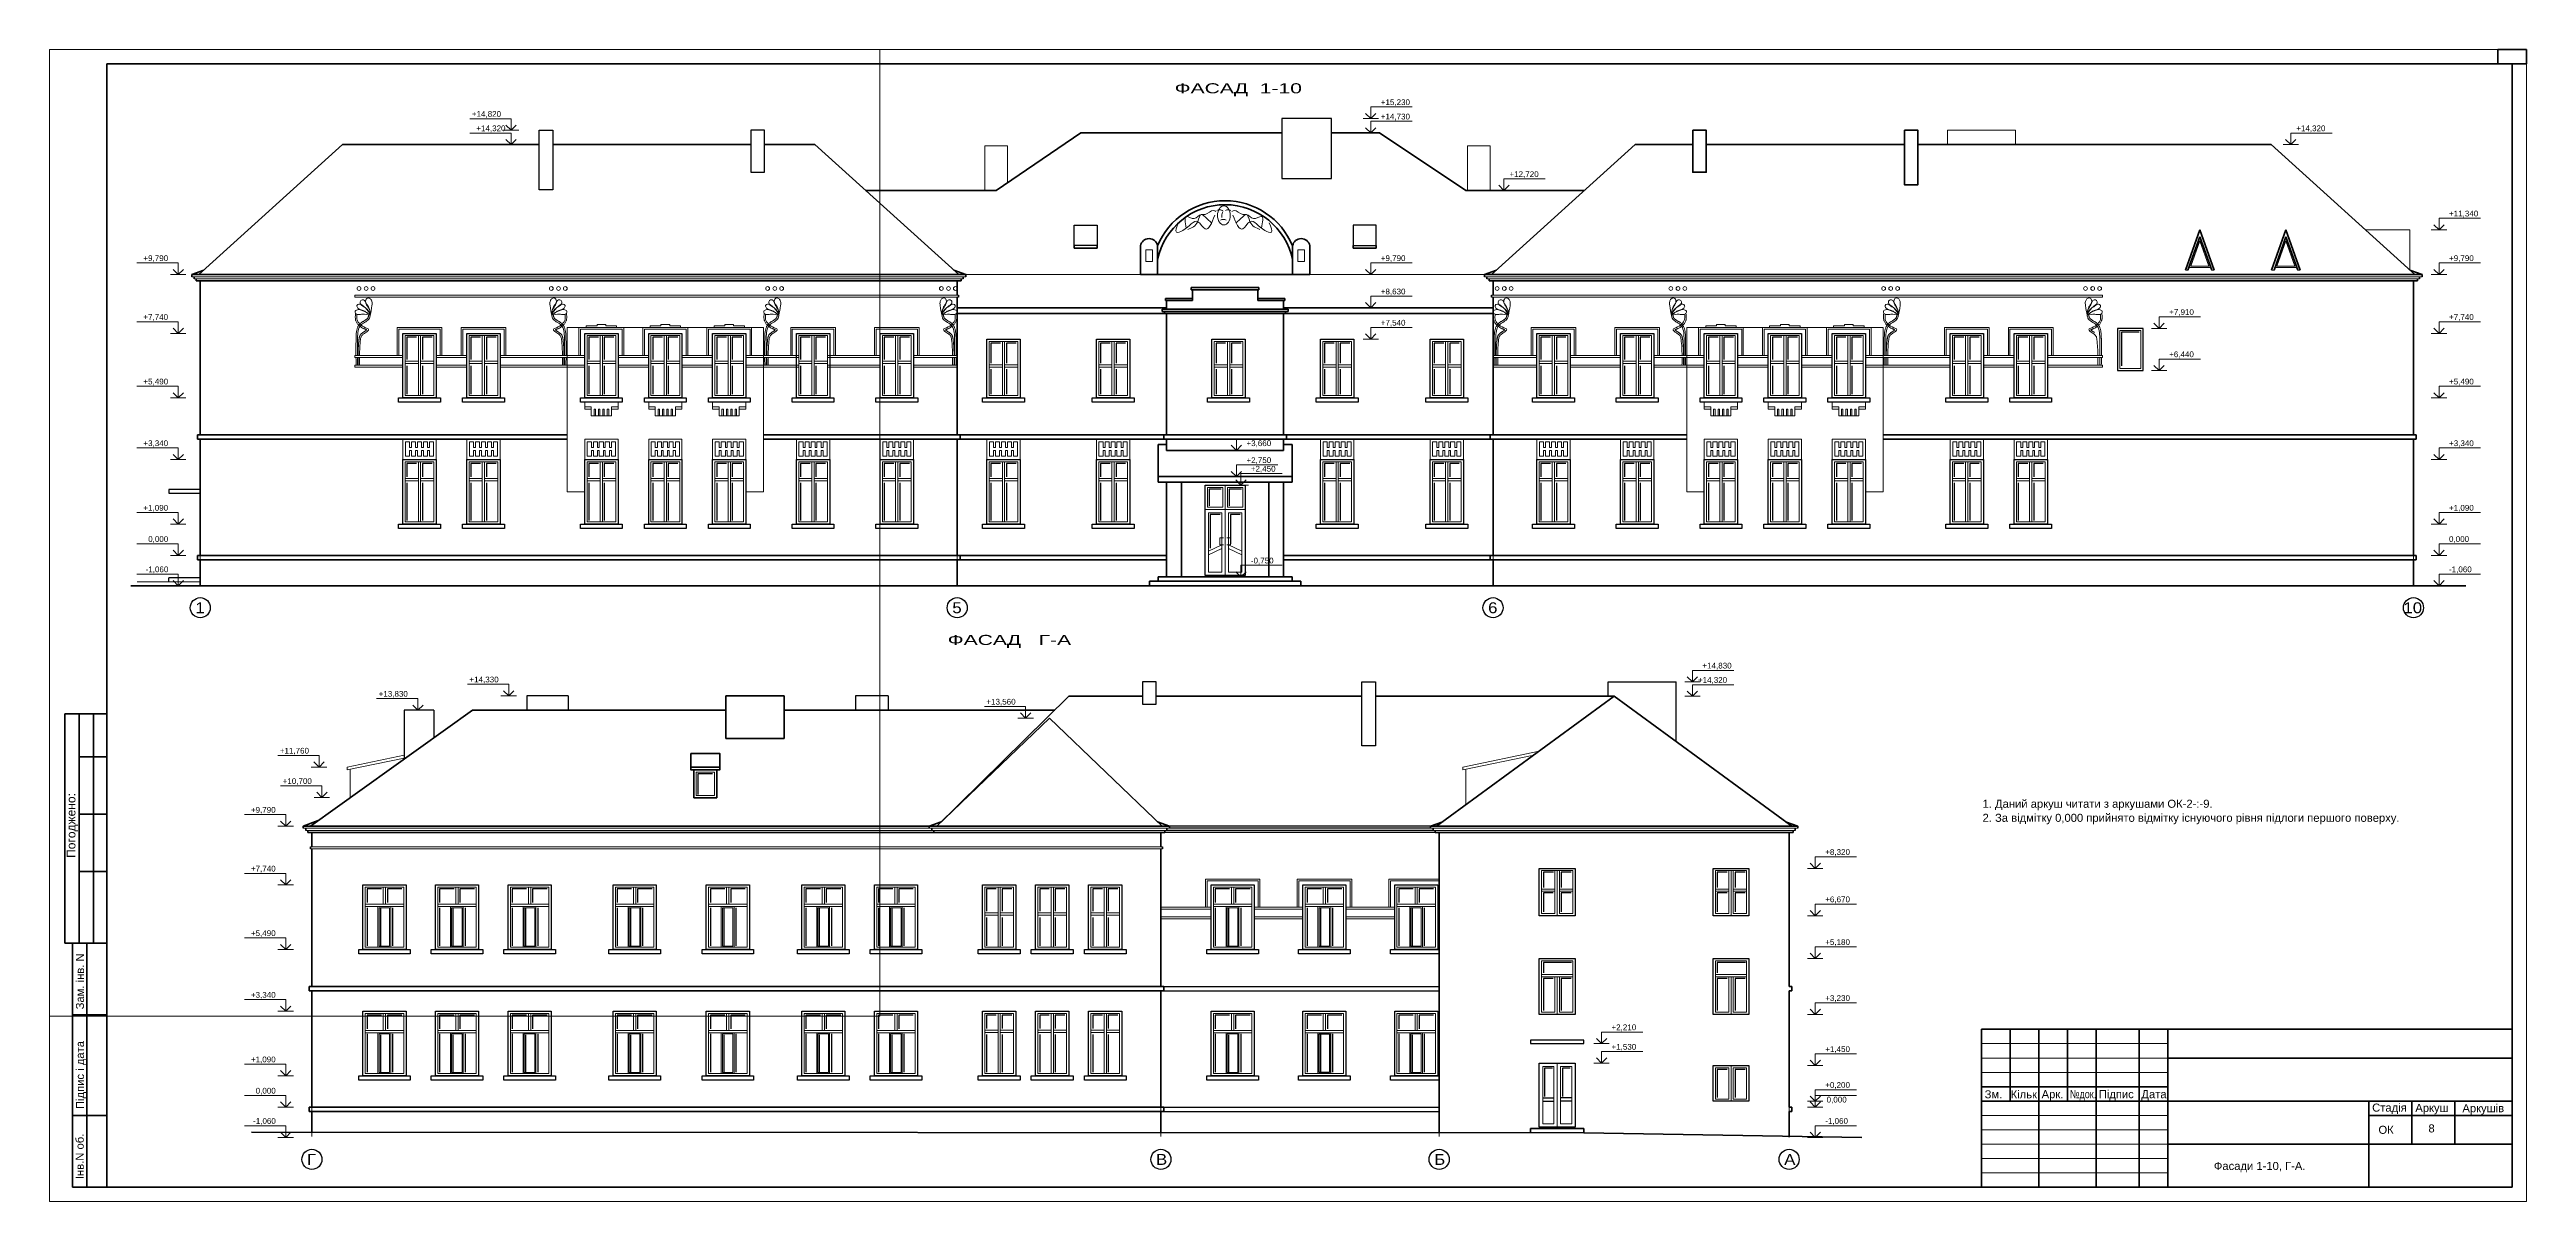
# Model space of a CAD drawing. Header units: millimetres. Extents: x 752233 to 2620908, y -654617 to -58944.
# Drawn here: x 1306958 to 1393313, y -312763 to -272613 of the extents above; entities that cross this region are included whole.
import ezdxf

# ---------------------------------------------------------------- set-up
doc = ezdxf.new("R2010")
doc.units = ezdxf.units.MM
doc.header["$LTSCALE"] = 90
doc.linetypes.add('DASHDOT', pattern=[25.4, 12.7, -6.35, 0, -6.35])
doc.layers.get('0').update_dxf_attribs({"lineweight": 15})
doc.layers.add('Frame', color=3, linetype='Continuous', lineweight=0, plot=False)
doc.layers.add('T', color=7, linetype='Continuous')
doc.styles.add('ar40', font='ar.shx', dxfattribs={"width": 0.8})
doc.styles.add('style2', font='ARIAL.TTF')
doc.styles.add('txt200', font='txt.shx', dxfattribs={"width": 0.9, "height": 200})

# ---------------------------------------------------------------- blocks, each defined once
blk = doc.blocks.new('otmet_tl')
at = {"color": 0, "linetype": 'ByBlock'}
for p, q in [((-16, 4.5), (0, 4.5)), ((-3, 0), (3, 0)), ((0, 0), (-2, 2)), ((0, 0), (0, 4.5)), ((2, 2), (0, 0))]:
    blk.add_line(p, q, dxfattribs=at)
at = {"color": 0, "linetype": 'ByBlock', "style": 'ar40', "width": 0.9}
blk.add_attdef('OTM', (-12.9, 5.7), '', height=2, dxfattribs=at)

msp = doc.modelspace()

# ---------------------------------------------------------------- linework, layer by layer
at = {"color": 250, "linetype": 'ByBlock', "ltscale": 4}
for p, q in [((1306957.9, -272613.1), (1306957.9, -312763.1)), ((1393313.3, -272613.1), (1306957.9, -272613.1)), ((1393313.3, -312763.1), (1393313.3, -272613.1)), ((1306957.9, -312763.1), (1393313.3, -312763.1))]:
    msp.add_line(p, q, dxfattribs=at)
at = {"color": 7, "lineweight": 50}
for p, q in [((1308957.9, -273113.1), (1308957.9, -312263.1)), ((1308957.9, -273113.1), (1392813.3, -273113.1)), ((1392813.3, -312263.1), (1392813.3, -273113.1)), ((1307487.8, -295765), (1308957.9, -295765)), ((1307487.8, -303760.5), (1307487.8, -295765)), ((1307987.8, -303760.5), (1307987.8, -295765)), ((1308487.8, -303760.5), (1308487.8, -295765)), ((1307987.8, -297265), (1308957.9, -297265)), ((1307987.8, -299260.5), (1308957.9, -299260.5)), ((1307987.8, -301260.5), (1308957.9, -301260.5)), ((1307487.8, -303760.5), (1308957.9, -303760.5)), ((1307757.9, -312263.1), (1307757.9, -303763.1)), ((1308257.9, -312263.1), (1308257.9, -303763.1)), ((1307757.9, -306263.1), (1308957.9, -306263.1)), ((1392813.3, -306763.1), (1374313.3, -306763.1)), ((1374313.3, -306763.1), (1392813.3, -306763.1)), ((1374313.3, -306763.1), (1374313.3, -312263.1)), ((1392813.3, -306763.1), (1374313.3, -306763.1)), ((1374313.3, -306763.1), (1374313.3, -312263.1)), ((1375313.3, -306763.1), (1375313.3, -309263.1)), ((1376313.3, -306763.1), (1376313.3, -312263.1)), ((1377313.3, -306763.1), (1377313.3, -309263.1)), ((1378313.3, -306763.1), (1378313.3, -312263.1)), ((1379813.3, -306763.1), (1379813.3, -312263.1)), ((1380813.3, -306763.1), (1380813.3, -312263.1)), ((1380813.3, -307763.1), (1392813.3, -307763.1)), ((1374313.3, -308763.1), (1380813.3, -308763.1)), ((1307757.9, -309763.1), (1308957.9, -309763.1)), ((1374313.3, -309263.1), (1392813.3, -309263.1)), ((1387813.3, -309263.1), (1387813.3, -312263.1)), ((1387813.3, -309763.1), (1392813.3, -309763.1)), ((1389313.3, -309263.1), (1389313.3, -310763.1)), ((1390813.3, -309263.1), (1390813.3, -310763.1)), ((1380813.3, -310763.1), (1392813.3, -310763.1)), ((1307757.9, -312263.1), (1392813.3, -312263.1))]:
    msp.add_line(p, q, dxfattribs=at)
at = {"color": 250, "lineweight": 15}
for p, q in [((1373133.4, -275427.7), (1373133.4, -275927.7)), ((1373133.4, -275427.7), (1375503.4, -275427.7)), ((1375503.4, -275427.7), (1375503.4, -275927.7)), ((1389250.4, -278899.7), (1387703.4, -278899.7)), ((1389250.4, -278899.7), (1389250.4, -280297.3)), ((1338903.4, -280529.6), (1311913.4, -280529.6)), ((1338813.4, -280604.6), (1312003.4, -280604.6)), ((1338903.4, -280454.6), (1356983.4, -280454.6)), ((1389673.4, -280529.6), (1356983.4, -280529.6)), ((1389583.4, -280604.6), (1357073.4, -280604.6)), ((1381428, -280297.3), (1381513, -280297.3)), ((1382342, -280297.3), (1382427, -280297.3)), ((1384428, -280297.3), (1384513, -280297.3)), ((1385342, -280297.3), (1385427, -280297.3)), ((1317603.4, -281174.2), (1338653.4, -281174.2)), ((1317603.4, -281244.2), (1317603.4, -281174.2)), ((1317603.4, -281244.2), (1338653.4, -281244.2)), ((1357233.4, -281174.2), (1378533.4, -281174.2)), ((1357233.4, -281244.2), (1378533.4, -281244.2)), ((1378533.4, -281174.2), (1378533.4, -281244.2)), ((1325003.8, -288029.6), (1325003.8, -282304.6)), ((1325416.8, -282304.6), (1325003.8, -282304.6)), ((1326976.8, -282304.6), (1327646.8, -282304.6)), ((1329206.8, -282304.6), (1329876.8, -282304.6)), ((1331436.8, -282304.6), (1331849.8, -282304.6)), ((1331849.8, -288029.6), (1331849.8, -282304.6)), ((1364037, -288029.6), (1364037, -282304.6)), ((1364449.9, -282304.6), (1364037, -282304.6)), ((1366009.9, -282304.6), (1366679.9, -282304.6)), ((1368239.9, -282304.6), (1368909.9, -282304.6)), ((1370469.9, -282304.6), (1370882.9, -282304.6)), ((1370882.9, -288029.6), (1370882.9, -282304.6)), ((1319816.8, -282584.6), (1319816.8, -284674.6)), ((1319896.8, -282584.6), (1319896.8, -284674.6)), ((1322046.8, -282584.6), (1322046.8, -284674.6)), ((1322126.8, -282584.6), (1322126.8, -284674.6)), ((1326156.8, -282584.6), (1326156.8, -284674.6)), ((1326236.8, -282584.6), (1326236.8, -284674.6)), ((1328386.8, -282584.6), (1328386.8, -284674.6)), ((1328466.8, -282584.6), (1328466.8, -284674.6)), ((1330616.8, -282584.6), (1330616.8, -284674.6)), ((1330696.8, -282584.6), (1330696.8, -284674.6)), ((1333536.8, -282584.6), (1333536.8, -284674.6)), ((1333616.8, -282584.6), (1333616.8, -284674.6)), ((1336456.8, -282584.6), (1336456.8, -284674.6)), ((1336536.8, -282584.6), (1336536.8, -284674.6)), ((1340176.8, -282784.6), (1340176.8, -284674.6)), ((1340256.8, -282784.6), (1340256.8, -284674.6)), ((1343996.8, -282784.6), (1343996.8, -284674.6)), ((1344076.8, -282784.6), (1344076.8, -284674.6)), ((1348023.4, -282784.6), (1348023.4, -284674.6)), ((1348103.4, -282784.6), (1348103.4, -284674.6)), ((1351809.9, -282784.6), (1351809.9, -284674.6)), ((1351889.9, -282784.6), (1351889.9, -284674.6)), ((1355629.9, -282784.6), (1355629.9, -284674.6)), ((1355709.9, -282784.6), (1355709.9, -284674.6)), ((1359349.9, -282584.6), (1359349.9, -284674.6)), ((1359429.9, -282584.6), (1359429.9, -284674.6)), ((1362269.9, -282584.6), (1362269.9, -284674.6)), ((1362349.9, -282584.6), (1362349.9, -284674.6)), ((1365189.9, -282584.6), (1365189.9, -284674.6)), ((1365269.9, -282584.6), (1365269.9, -284674.6)), ((1367419.9, -282584.6), (1367419.9, -284674.6)), ((1367499.9, -282584.6), (1367499.9, -284674.6)), ((1369649.9, -282584.6), (1369649.9, -284674.6)), ((1369729.9, -282584.6), (1369729.9, -284674.6)), ((1373759.9, -282584.6), (1373759.9, -284674.6)), ((1373839.9, -282584.6), (1373839.9, -284674.6)), ((1375989.9, -282584.6), (1375989.9, -284674.6)), ((1376069.9, -282584.6), (1376069.9, -284674.6)), ((1317603.4, -283274.2), (1319276.8, -283274.2)), ((1317603.4, -283344.2), (1317603.4, -283274.2)), ((1317603.4, -283344.2), (1319276.8, -283344.2)), ((1317603.4, -283614.2), (1319276.8, -283614.2)), ((1317603.4, -283684.2), (1317603.4, -283614.2)), ((1317603.4, -283684.2), (1319276.8, -283684.2)), ((1319076.8, -283274.2), (1319276.8, -283274.2)), ((1319356.8, -283479.2), (1319816.8, -283479.2)), ((1319356.8, -283559.2), (1319816.8, -283559.2)), ((1319896.8, -283479.2), (1320356.8, -283479.2)), ((1319896.8, -283559.2), (1320356.8, -283559.2)), ((1320436.8, -283274.2), (1320636.8, -283274.2)), ((1320436.8, -283274.2), (1321506.8, -283274.2)), ((1320436.8, -283344.2), (1321506.8, -283344.2)), ((1320436.8, -283614.2), (1321506.8, -283614.2)), ((1320436.8, -283684.2), (1321506.8, -283684.2)), ((1321306.8, -283274.2), (1321506.8, -283274.2)), ((1321586.8, -283479.2), (1322046.8, -283479.2)), ((1321586.8, -283559.2), (1322046.8, -283559.2)), ((1322126.8, -283479.2), (1322586.8, -283479.2)), ((1322126.8, -283559.2), (1322586.8, -283559.2)), ((1322666.8, -283274.2), (1322866.8, -283274.2)), ((1322666.8, -283274.2), (1325616.8, -283274.2)), ((1322666.8, -283344.2), (1325616.8, -283344.2)), ((1322666.8, -283614.2), (1325616.8, -283614.2)), ((1322666.8, -283684.2), (1325616.8, -283684.2)), ((1325416.8, -283274.2), (1325616.8, -283274.2)), ((1325696.8, -283479.2), (1326156.8, -283479.2)), ((1325696.8, -283559.2), (1326156.8, -283559.2)), ((1326236.8, -283479.2), (1326696.8, -283479.2)), ((1326236.8, -283559.2), (1326696.8, -283559.2)), ((1326776.8, -283274.2), (1326976.8, -283274.2)), ((1326776.8, -283274.2), (1327846.8, -283274.2)), ((1326776.8, -283344.2), (1327846.8, -283344.2)), ((1326776.8, -283614.2), (1327846.8, -283614.2)), ((1326776.8, -283684.2), (1327846.8, -283684.2)), ((1327646.8, -283274.2), (1327846.8, -283274.2)), ((1327926.8, -283479.2), (1328386.8, -283479.2)), ((1327926.8, -283559.2), (1328386.8, -283559.2)), ((1328466.8, -283479.2), (1328926.8, -283479.2)), ((1328466.8, -283559.2), (1328926.8, -283559.2)), ((1329006.8, -283274.2), (1329206.8, -283274.2)), ((1329006.8, -283274.2), (1330076.8, -283274.2)), ((1329006.8, -283344.2), (1330076.8, -283344.2)), ((1329006.8, -283614.2), (1330076.8, -283614.2)), ((1329006.8, -283684.2), (1330076.8, -283684.2)), ((1329876.8, -283274.2), (1330076.8, -283274.2)), ((1330156.8, -283479.2), (1330616.8, -283479.2)), ((1330156.8, -283559.2), (1330616.8, -283559.2)), ((1330696.8, -283479.2), (1331156.8, -283479.2)), ((1330696.8, -283559.2), (1331156.8, -283559.2)), ((1331236.8, -283274.2), (1331436.8, -283274.2)), ((1331236.8, -283274.2), (1333076.8, -283274.2)), ((1331236.8, -283344.2), (1333076.8, -283344.2)), ((1331236.8, -283614.2), (1333076.8, -283614.2)), ((1331236.8, -283684.2), (1333076.8, -283684.2)), ((1332796.8, -283274.2), (1332996.8, -283274.2)), ((1333076.8, -283479.2), (1333536.8, -283479.2)), ((1333076.8, -283559.2), (1333536.8, -283559.2)), ((1333616.8, -283479.2), (1334076.8, -283479.2)), ((1333616.8, -283559.2), (1334076.8, -283559.2)), ((1334076.8, -283274.2), (1335916.8, -283274.2)), ((1334076.8, -283344.2), (1335916.8, -283344.2)), ((1334076.8, -283614.2), (1335916.8, -283614.2)), ((1334076.8, -283684.2), (1335916.8, -283684.2)), ((1334156.8, -283274.2), (1334356.8, -283274.2)), ((1335716.8, -283274.2), (1335916.8, -283274.2)), ((1335996.8, -283479.2), (1336456.8, -283479.2)), ((1335996.8, -283559.2), (1336456.8, -283559.2)), ((1336536.8, -283479.2), (1336996.8, -283479.2)), ((1336536.8, -283559.2), (1336996.8, -283559.2)), ((1337076.8, -283274.2), (1337276.8, -283274.2)), ((1337076.8, -283274.2), (1338603.4, -283274.2)), ((1337076.8, -283344.2), (1338603.4, -283344.2)), ((1337076.8, -283614.2), (1338603.4, -283614.2)), ((1337076.8, -283684.2), (1338603.4, -283684.2)), ((1339716.8, -283603.1), (1340176.8, -283603.1)), ((1339716.8, -283683.1), (1340176.8, -283683.1)), ((1340256.8, -283603.1), (1340716.8, -283603.1)), ((1340256.8, -283683.1), (1340716.8, -283683.1)), ((1343536.8, -283603.1), (1343996.8, -283603.1)), ((1343536.8, -283683.1), (1343996.8, -283683.1)), ((1344076.8, -283603.1), (1344536.8, -283603.1)), ((1344076.8, -283683.1), (1344536.8, -283683.1)), ((1347563.4, -283603.1), (1348023.4, -283603.1)), ((1347563.4, -283683.1), (1348023.4, -283683.1)), ((1348103.4, -283603.1), (1348563.4, -283603.1)), ((1348103.4, -283683.1), (1348563.4, -283683.1)), ((1351349.9, -283603.1), (1351809.9, -283603.1)), ((1351349.9, -283683.1), (1351809.9, -283683.1)), ((1351889.9, -283603.1), (1352349.9, -283603.1)), ((1351889.9, -283683.1), (1352349.9, -283683.1)), ((1355169.9, -283603.1), (1355629.9, -283603.1)), ((1355169.9, -283683.1), (1355629.9, -283683.1)), ((1355709.9, -283603.1), (1356169.9, -283603.1)), ((1355709.9, -283683.1), (1356169.9, -283683.1)), ((1357283.4, -283274.2), (1358809.9, -283274.2)), ((1357283.4, -283344.2), (1358809.9, -283344.2)), ((1357283.4, -283614.2), (1358809.9, -283614.2)), ((1357283.4, -283684.2), (1358809.9, -283684.2)), ((1358609.9, -283274.2), (1358809.9, -283274.2)), ((1358889.9, -283479.2), (1359349.9, -283479.2)), ((1358889.9, -283559.2), (1359349.9, -283559.2)), ((1359429.9, -283479.2), (1359889.9, -283479.2)), ((1359429.9, -283559.2), (1359889.9, -283559.2)), ((1359969.9, -283274.2), (1360169.9, -283274.2)), ((1359969.9, -283274.2), (1361729.9, -283274.2)), ((1359969.9, -283344.2), (1361729.9, -283344.2)), ((1359969.9, -283614.2), (1361729.9, -283614.2)), ((1359969.9, -283684.2), (1361729.9, -283684.2)), ((1361529.9, -283274.2), (1361729.9, -283274.2)), ((1361809.9, -283479.2), (1362269.9, -283479.2)), ((1361809.9, -283559.2), (1362269.9, -283559.2)), ((1362349.9, -283479.2), (1362809.9, -283479.2)), ((1362349.9, -283559.2), (1362809.9, -283559.2)), ((1362889.9, -283274.2), (1363089.9, -283274.2)), ((1362889.9, -283274.2), (1364649.9, -283274.2)), ((1362889.9, -283344.2), (1364649.9, -283344.2)), ((1362889.9, -283614.2), (1364649.9, -283614.2)), ((1362889.9, -283684.2), (1364649.9, -283684.2)), ((1364449.9, -283274.2), (1364649.9, -283274.2)), ((1364729.9, -283479.2), (1365189.9, -283479.2)), ((1364729.9, -283559.2), (1365189.9, -283559.2)), ((1365269.9, -283479.2), (1365729.9, -283479.2)), ((1365269.9, -283559.2), (1365729.9, -283559.2)), ((1365809.9, -283274.2), (1366009.9, -283274.2)), ((1365809.9, -283274.2), (1366879.9, -283274.2)), ((1365809.9, -283344.2), (1366879.9, -283344.2)), ((1365809.9, -283614.2), (1366879.9, -283614.2)), ((1365809.9, -283684.2), (1366879.9, -283684.2)), ((1366679.9, -283274.2), (1366879.9, -283274.2)), ((1366959.9, -283479.2), (1367419.9, -283479.2)), ((1366959.9, -283559.2), (1367419.9, -283559.2)), ((1367499.9, -283479.2), (1367959.9, -283479.2)), ((1367499.9, -283559.2), (1367959.9, -283559.2)), ((1368039.9, -283274.2), (1368239.9, -283274.2)), ((1368039.9, -283274.2), (1369109.9, -283274.2)), ((1368039.9, -283344.2), (1369109.9, -283344.2)), ((1368039.9, -283614.2), (1369109.9, -283614.2)), ((1368039.9, -283684.2), (1369109.9, -283684.2)), ((1368909.9, -283274.2), (1369109.9, -283274.2)), ((1369189.9, -283479.2), (1369649.9, -283479.2)), ((1369189.9, -283559.2), (1369649.9, -283559.2)), ((1369729.9, -283479.2), (1370189.9, -283479.2)), ((1369729.9, -283559.2), (1370189.9, -283559.2)), ((1370269.9, -283274.2), (1370469.9, -283274.2)), ((1370269.9, -283274.2), (1373219.9, -283274.2)), ((1370269.9, -283344.2), (1373219.9, -283344.2)), ((1370269.9, -283614.2), (1373219.9, -283614.2)), ((1370269.9, -283684.2), (1373219.9, -283684.2)), ((1373019.9, -283274.2), (1373219.9, -283274.2)), ((1373299.9, -283479.2), (1373759.9, -283479.2)), ((1373299.9, -283559.2), (1373759.9, -283559.2)), ((1373839.9, -283479.2), (1374299.9, -283479.2)), ((1373839.9, -283559.2), (1374299.9, -283559.2)), ((1374379.9, -283274.2), (1374579.9, -283274.2)), ((1374379.9, -283274.2), (1375449.9, -283274.2)), ((1374379.9, -283344.2), (1375449.9, -283344.2)), ((1374379.9, -283614.2), (1375449.9, -283614.2)), ((1374379.9, -283684.2), (1375449.9, -283684.2)), ((1375249.9, -283274.2), (1375449.9, -283274.2)), ((1375529.9, -283479.2), (1375989.9, -283479.2)), ((1375529.9, -283559.2), (1375989.9, -283559.2)), ((1376069.9, -283479.2), (1376529.9, -283479.2)), ((1376069.9, -283559.2), (1376529.9, -283559.2)), ((1376609.9, -283274.2), (1376809.9, -283274.2)), ((1376609.9, -283274.2), (1378533.4, -283274.2)), ((1376609.9, -283344.2), (1378533.4, -283344.2)), ((1376609.9, -283614.2), (1378533.4, -283614.2)), ((1376609.9, -283684.2), (1378533.4, -283684.2)), ((1378533.4, -283274.2), (1378533.4, -283344.2)), ((1378533.4, -283614.2), (1378533.4, -283684.2)), ((1325941.5, -285144.6), (1325990.2, -285144.6)), ((1325941.5, -285144.6), (1325941.5, -285384.6)), ((1325990.2, -285144.6), (1325990.2, -285384.6)), ((1326095, -285144.6), (1326143.7, -285144.6)), ((1326095, -285144.6), (1326095, -285384.6)), ((1326143.7, -285144.6), (1326143.7, -285384.6)), ((1326249.9, -285144.6), (1326298.6, -285144.6)), ((1326249.9, -285144.6), (1326249.9, -285384.6)), ((1326298.6, -285144.6), (1326298.6, -285384.6)), ((1326403.4, -285144.6), (1326452, -285144.6)), ((1326403.4, -285144.6), (1326403.4, -285384.6)), ((1326452, -285144.6), (1326452, -285384.6)), ((1328171.5, -285144.6), (1328220.2, -285144.6)), ((1328171.5, -285144.6), (1328171.5, -285384.6)), ((1328220.2, -285144.6), (1328220.2, -285384.6)), ((1328325, -285144.6), (1328373.7, -285144.6)), ((1328325, -285144.6), (1328325, -285384.6)), ((1328373.7, -285144.6), (1328373.7, -285384.6)), ((1328479.9, -285144.6), (1328528.6, -285144.6)), ((1328479.9, -285144.6), (1328479.9, -285384.6)), ((1328528.6, -285144.6), (1328528.6, -285384.6)), ((1328633.4, -285144.6), (1328682, -285144.6)), ((1328633.4, -285144.6), (1328633.4, -285384.6)), ((1328682, -285144.6), (1328682, -285384.6)), ((1330401.5, -285144.6), (1330450.2, -285144.6)), ((1330401.5, -285144.6), (1330401.5, -285384.6)), ((1330450.2, -285144.6), (1330450.2, -285384.6)), ((1330555, -285144.6), (1330603.7, -285144.6)), ((1330555, -285144.6), (1330555, -285384.6)), ((1330603.7, -285144.6), (1330603.7, -285384.6)), ((1330709.9, -285144.6), (1330758.6, -285144.6)), ((1330709.9, -285144.6), (1330709.9, -285384.6)), ((1330758.6, -285144.6), (1330758.6, -285384.6)), ((1330863.4, -285144.6), (1330912, -285144.6)), ((1330863.4, -285144.6), (1330863.4, -285384.6)), ((1330912, -285144.6), (1330912, -285384.6)), ((1364974.7, -285144.6), (1365023.4, -285144.6)), ((1364974.7, -285144.6), (1364974.7, -285384.6)), ((1365023.4, -285144.6), (1365023.4, -285384.6)), ((1365128.1, -285144.6), (1365128.1, -285384.6)), ((1365128.1, -285144.6), (1365176.8, -285144.6)), ((1365176.8, -285144.6), (1365176.8, -285384.6)), ((1365283.1, -285144.6), (1365283.1, -285384.6)), ((1365283.1, -285144.6), (1365331.8, -285144.6)), ((1365331.8, -285144.6), (1365331.8, -285384.6)), ((1365436.5, -285144.6), (1365436.5, -285384.6)), ((1365436.5, -285144.6), (1365485.2, -285144.6)), ((1365485.2, -285144.6), (1365485.2, -285384.6)), ((1367204.7, -285144.6), (1367253.4, -285144.6)), ((1367204.7, -285144.6), (1367204.7, -285384.6)), ((1367253.4, -285144.6), (1367253.4, -285384.6)), ((1367358.1, -285144.6), (1367406.8, -285144.6)), ((1367358.1, -285144.6), (1367358.1, -285384.6)), ((1367406.8, -285144.6), (1367406.8, -285384.6)), ((1367513.1, -285144.6), (1367561.8, -285144.6)), ((1367513.1, -285144.6), (1367513.1, -285384.6)), ((1367561.8, -285144.6), (1367561.8, -285384.6)), ((1367666.5, -285144.6), (1367715.2, -285144.6)), ((1367666.5, -285144.6), (1367666.5, -285384.6)), ((1367715.2, -285144.6), (1367715.2, -285384.6)), ((1369434.7, -285144.6), (1369483.4, -285144.6)), ((1369434.7, -285144.6), (1369434.7, -285384.6)), ((1369483.4, -285144.6), (1369483.4, -285384.6)), ((1369588.1, -285144.6), (1369636.8, -285144.6)), ((1369588.1, -285144.6), (1369588.1, -285384.6)), ((1369636.8, -285144.6), (1369636.8, -285384.6)), ((1369743.1, -285144.6), (1369791.8, -285144.6)), ((1369743.1, -285144.6), (1369743.1, -285384.6)), ((1369791.8, -285144.6), (1369791.8, -285384.6)), ((1369896.5, -285144.6), (1369945.2, -285144.6)), ((1369896.5, -285144.6), (1369896.5, -285384.6)), ((1369945.2, -285144.6), (1369945.2, -285384.6)), ((1319507.5, -286291.1), (1319507.5, -286479.2)), ((1319507.5, -286479.2), (1319578.4, -286479.2)), ((1319507.5, -286592.8), (1319578.4, -286592.8)), ((1319507.5, -286592.8), (1319507.5, -286781)), ((1319578.4, -286291.1), (1319578.4, -286479.2)), ((1319578.4, -286592.8), (1319578.4, -286781)), ((1319720.1, -286291.1), (1319720.1, -286479.2)), ((1319720.1, -286479.2), (1319785.9, -286479.2)), ((1319720.1, -286592.8), (1319785.9, -286592.8)), ((1319720.1, -286592.8), (1319720.1, -286781)), ((1319785.9, -286291.1), (1319785.9, -286479.2)), ((1319785.9, -286592.8), (1319785.9, -286781)), ((1319927.6, -286291.1), (1319927.6, -286479.2)), ((1319927.6, -286479.2), (1319993.5, -286479.2)), ((1319927.6, -286592.8), (1319993.5, -286592.8)), ((1319927.6, -286592.8), (1319927.6, -286781)), ((1319993.5, -286291.1), (1319993.5, -286479.2)), ((1319993.5, -286592.8), (1319993.5, -286781)), ((1320135.2, -286291.1), (1320135.2, -286479.2)), ((1320135.2, -286479.2), (1320206.1, -286479.2)), ((1320135.2, -286592.8), (1320206.1, -286592.8)), ((1320135.2, -286592.8), (1320135.2, -286781)), ((1320206.1, -286291.1), (1320206.1, -286479.2)), ((1320206.1, -286592.8), (1320206.1, -286781)), ((1321737.5, -286291.1), (1321737.5, -286479.2)), ((1321737.5, -286479.2), (1321808.4, -286479.2)), ((1321737.5, -286592.8), (1321808.4, -286592.8)), ((1321737.5, -286592.8), (1321737.5, -286781)), ((1321808.4, -286291.1), (1321808.4, -286479.2)), ((1321808.4, -286592.8), (1321808.4, -286781)), ((1321950.1, -286291.1), (1321950.1, -286479.2)), ((1321950.1, -286479.2), (1322015.9, -286479.2)), ((1321950.1, -286592.8), (1322015.9, -286592.8)), ((1321950.1, -286592.8), (1321950.1, -286781)), ((1322015.9, -286291.1), (1322015.9, -286479.2)), ((1322015.9, -286592.8), (1322015.9, -286781)), ((1322157.6, -286291.1), (1322157.6, -286479.2)), ((1322157.6, -286479.2), (1322223.5, -286479.2)), ((1322157.6, -286592.8), (1322223.5, -286592.8)), ((1322157.6, -286592.8), (1322157.6, -286781)), ((1322223.5, -286291.1), (1322223.5, -286479.2)), ((1322223.5, -286592.8), (1322223.5, -286781)), ((1322365.2, -286291.1), (1322365.2, -286479.2)), ((1322365.2, -286479.2), (1322436.1, -286479.2)), ((1322365.2, -286592.8), (1322436.1, -286592.8)), ((1322365.2, -286592.8), (1322365.2, -286781)), ((1322436.1, -286291.1), (1322436.1, -286479.2)), ((1322436.1, -286592.8), (1322436.1, -286781)), ((1325847.5, -286291.1), (1325847.5, -286479.2)), ((1325847.5, -286479.2), (1325918.4, -286479.2)), ((1325847.5, -286592.8), (1325918.4, -286592.8)), ((1325847.5, -286592.8), (1325847.5, -286781)), ((1325918.4, -286291.1), (1325918.4, -286479.2)), ((1325918.4, -286592.8), (1325918.4, -286781)), ((1326060.1, -286291.1), (1326060.1, -286479.2)), ((1326060.1, -286479.2), (1326125.9, -286479.2)), ((1326060.1, -286592.8), (1326125.9, -286592.8)), ((1326060.1, -286592.8), (1326060.1, -286781)), ((1326125.9, -286291.1), (1326125.9, -286479.2)), ((1326125.9, -286592.8), (1326125.9, -286781)), ((1326267.6, -286291.1), (1326267.6, -286479.2)), ((1326267.6, -286479.2), (1326333.5, -286479.2)), ((1326267.6, -286592.8), (1326333.5, -286592.8)), ((1326267.6, -286592.8), (1326267.6, -286781)), ((1326333.5, -286291.1), (1326333.5, -286479.2)), ((1326333.5, -286592.8), (1326333.5, -286781)), ((1326475.2, -286291.1), (1326475.2, -286479.2)), ((1326475.2, -286479.2), (1326546.1, -286479.2)), ((1326475.2, -286592.8), (1326546.1, -286592.8)), ((1326475.2, -286592.8), (1326475.2, -286781)), ((1326546.1, -286291.1), (1326546.1, -286479.2)), ((1326546.1, -286592.8), (1326546.1, -286781)), ((1328077.5, -286291.1), (1328077.5, -286479.2)), ((1328077.5, -286479.2), (1328148.4, -286479.2)), ((1328077.5, -286592.8), (1328148.4, -286592.8)), ((1328077.5, -286592.8), (1328077.5, -286781)), ((1328148.4, -286291.1), (1328148.4, -286479.2)), ((1328148.4, -286592.8), (1328148.4, -286781)), ((1328290.1, -286291.1), (1328290.1, -286479.2)), ((1328290.1, -286479.2), (1328355.9, -286479.2)), ((1328290.1, -286592.8), (1328355.9, -286592.8)), ((1328290.1, -286592.8), (1328290.1, -286781)), ((1328355.9, -286291.1), (1328355.9, -286479.2)), ((1328355.9, -286592.8), (1328355.9, -286781)), ((1328497.6, -286291.1), (1328497.6, -286479.2)), ((1328497.6, -286479.2), (1328563.5, -286479.2)), ((1328497.6, -286592.8), (1328563.5, -286592.8)), ((1328497.6, -286592.8), (1328497.6, -286781)), ((1328563.5, -286291.1), (1328563.5, -286479.2)), ((1328563.5, -286592.8), (1328563.5, -286781)), ((1328705.2, -286291.1), (1328705.2, -286479.2)), ((1328705.2, -286479.2), (1328776.1, -286479.2)), ((1328705.2, -286592.8), (1328776.1, -286592.8)), ((1328705.2, -286592.8), (1328705.2, -286781)), ((1328776.1, -286291.1), (1328776.1, -286479.2)), ((1328776.1, -286592.8), (1328776.1, -286781)), ((1330307.5, -286291.1), (1330307.5, -286479.2)), ((1330307.5, -286479.2), (1330378.4, -286479.2)), ((1330307.5, -286592.8), (1330378.4, -286592.8)), ((1330307.5, -286592.8), (1330307.5, -286781)), ((1330378.4, -286291.1), (1330378.4, -286479.2)), ((1330378.4, -286592.8), (1330378.4, -286781)), ((1330520.1, -286291.1), (1330520.1, -286479.2)), ((1330520.1, -286479.2), (1330585.9, -286479.2)), ((1330520.1, -286592.8), (1330585.9, -286592.8)), ((1330520.1, -286592.8), (1330520.1, -286781)), ((1330585.9, -286291.1), (1330585.9, -286479.2)), ((1330585.9, -286592.8), (1330585.9, -286781)), ((1330727.6, -286291.1), (1330727.6, -286479.2)), ((1330727.6, -286479.2), (1330793.5, -286479.2)), ((1330727.6, -286592.8), (1330793.5, -286592.8)), ((1330727.6, -286592.8), (1330727.6, -286781)), ((1330793.5, -286291.1), (1330793.5, -286479.2)), ((1330793.5, -286592.8), (1330793.5, -286781)), ((1330935.2, -286291.1), (1330935.2, -286479.2)), ((1330935.2, -286479.2), (1331006.1, -286479.2)), ((1330935.2, -286592.8), (1331006.1, -286592.8)), ((1330935.2, -286592.8), (1330935.2, -286781)), ((1331006.1, -286291.1), (1331006.1, -286479.2)), ((1331006.1, -286592.8), (1331006.1, -286781)), ((1333227.5, -286291.1), (1333227.5, -286479.2)), ((1333227.5, -286479.2), (1333298.4, -286479.2)), ((1333227.5, -286592.8), (1333298.4, -286592.8)), ((1333227.5, -286592.8), (1333227.5, -286781)), ((1333298.4, -286291.1), (1333298.4, -286479.2)), ((1333298.4, -286592.8), (1333298.4, -286781)), ((1333440.1, -286291.1), (1333440.1, -286479.2)), ((1333440.1, -286479.2), (1333505.9, -286479.2)), ((1333440.1, -286592.8), (1333505.9, -286592.8)), ((1333440.1, -286592.8), (1333440.1, -286781)), ((1333505.9, -286291.1), (1333505.9, -286479.2)), ((1333505.9, -286592.8), (1333505.9, -286781)), ((1333647.6, -286291.1), (1333647.6, -286479.2)), ((1333647.6, -286479.2), (1333713.5, -286479.2)), ((1333647.6, -286592.8), (1333713.5, -286592.8)), ((1333647.6, -286592.8), (1333647.6, -286781)), ((1333713.5, -286291.1), (1333713.5, -286479.2)), ((1333713.5, -286592.8), (1333713.5, -286781)), ((1333855.2, -286291.1), (1333855.2, -286479.2)), ((1333855.2, -286479.2), (1333926.1, -286479.2)), ((1333855.2, -286592.8), (1333926.1, -286592.8)), ((1333855.2, -286592.8), (1333855.2, -286781)), ((1333926.1, -286291.1), (1333926.1, -286479.2)), ((1333926.1, -286592.8), (1333926.1, -286781)), ((1336147.5, -286291.1), (1336147.5, -286479.2)), ((1336147.5, -286479.2), (1336218.4, -286479.2)), ((1336147.5, -286592.8), (1336218.4, -286592.8)), ((1336147.5, -286592.8), (1336147.5, -286781)), ((1336218.4, -286291.1), (1336218.4, -286479.2)), ((1336218.4, -286592.8), (1336218.4, -286781)), ((1336360.1, -286291.1), (1336360.1, -286479.2)), ((1336360.1, -286479.2), (1336425.9, -286479.2)), ((1336360.1, -286592.8), (1336425.9, -286592.8)), ((1336360.1, -286592.8), (1336360.1, -286781)), ((1336425.9, -286291.1), (1336425.9, -286479.2)), ((1336425.9, -286592.8), (1336425.9, -286781)), ((1336567.6, -286291.1), (1336567.6, -286479.2)), ((1336567.6, -286479.2), (1336633.5, -286479.2)), ((1336567.6, -286592.8), (1336633.5, -286592.8)), ((1336567.6, -286592.8), (1336567.6, -286781)), ((1336633.5, -286291.1), (1336633.5, -286479.2)), ((1336633.5, -286592.8), (1336633.5, -286781)), ((1336775.2, -286291.1), (1336775.2, -286479.2)), ((1336775.2, -286479.2), (1336846.1, -286479.2)), ((1336775.2, -286592.8), (1336846.1, -286592.8)), ((1336775.2, -286592.8), (1336775.2, -286781)), ((1336846.1, -286291.1), (1336846.1, -286479.2)), ((1336846.1, -286592.8), (1336846.1, -286781)), ((1339867.5, -286291.1), (1339867.5, -286479.2)), ((1339867.5, -286479.2), (1339938.4, -286479.2)), ((1339867.5, -286592.8), (1339938.4, -286592.8)), ((1339867.5, -286592.8), (1339867.5, -286781)), ((1339938.4, -286291.1), (1339938.4, -286479.2)), ((1339938.4, -286592.8), (1339938.4, -286781)), ((1340080.1, -286291.1), (1340080.1, -286479.2)), ((1340080.1, -286479.2), (1340145.9, -286479.2)), ((1340080.1, -286592.8), (1340145.9, -286592.8)), ((1340080.1, -286592.8), (1340080.1, -286781)), ((1340145.9, -286291.1), (1340145.9, -286479.2)), ((1340145.9, -286592.8), (1340145.9, -286781)), ((1340287.6, -286291.1), (1340287.6, -286479.2)), ((1340287.6, -286479.2), (1340353.5, -286479.2)), ((1340287.6, -286592.8), (1340353.5, -286592.8)), ((1340287.6, -286592.8), (1340287.6, -286781)), ((1340353.5, -286291.1), (1340353.5, -286479.2)), ((1340353.5, -286592.8), (1340353.5, -286781)), ((1340495.2, -286291.1), (1340495.2, -286479.2)), ((1340495.2, -286479.2), (1340566.1, -286479.2)), ((1340495.2, -286592.8), (1340566.1, -286592.8)), ((1340495.2, -286592.8), (1340495.2, -286781)), ((1340566.1, -286291.1), (1340566.1, -286479.2)), ((1340566.1, -286592.8), (1340566.1, -286781)), ((1343687.5, -286291.1), (1343687.5, -286479.2)), ((1343687.5, -286479.2), (1343758.4, -286479.2)), ((1343687.5, -286592.8), (1343758.4, -286592.8)), ((1343687.5, -286592.8), (1343687.5, -286781)), ((1343758.4, -286291.1), (1343758.4, -286479.2)), ((1343758.4, -286592.8), (1343758.4, -286781)), ((1343900.1, -286291.1), (1343900.1, -286479.2)), ((1343900.1, -286479.2), (1343965.9, -286479.2)), ((1343900.1, -286592.8), (1343965.9, -286592.8)), ((1343900.1, -286592.8), (1343900.1, -286781)), ((1343965.9, -286291.1), (1343965.9, -286479.2)), ((1343965.9, -286592.8), (1343965.9, -286781)), ((1344107.6, -286291.1), (1344107.6, -286479.2)), ((1344107.6, -286479.2), (1344173.5, -286479.2)), ((1344107.6, -286592.8), (1344173.5, -286592.8)), ((1344107.6, -286592.8), (1344107.6, -286781)), ((1344173.5, -286291.1), (1344173.5, -286479.2)), ((1344173.5, -286592.8), (1344173.5, -286781)), ((1344315.2, -286291.1), (1344315.2, -286479.2)), ((1344315.2, -286479.2), (1344386.1, -286479.2)), ((1344315.2, -286592.8), (1344386.1, -286592.8)), ((1344315.2, -286592.8), (1344315.2, -286781)), ((1344386.1, -286291.1), (1344386.1, -286479.2)), ((1344386.1, -286592.8), (1344386.1, -286781)), ((1351500.6, -286291.1), (1351500.6, -286479.2)), ((1351500.6, -286479.2), (1351571.5, -286479.2)), ((1351500.6, -286592.8), (1351571.5, -286592.8)), ((1351500.6, -286592.8), (1351500.6, -286781)), ((1351571.5, -286291.1), (1351571.5, -286479.2)), ((1351571.5, -286592.8), (1351571.5, -286781)), ((1351713.2, -286291.1), (1351713.2, -286479.2)), ((1351713.2, -286479.2), (1351779.1, -286479.2)), ((1351713.2, -286592.8), (1351779.1, -286592.8)), ((1351713.2, -286592.8), (1351713.2, -286781)), ((1351779.1, -286291.1), (1351779.1, -286479.2)), ((1351779.1, -286592.8), (1351779.1, -286781)), ((1351920.8, -286291.1), (1351920.8, -286479.2)), ((1351920.8, -286479.2), (1351986.6, -286479.2)), ((1351920.8, -286592.8), (1351986.6, -286592.8)), ((1351920.8, -286592.8), (1351920.8, -286781)), ((1351986.6, -286291.1), (1351986.6, -286479.2)), ((1351986.6, -286592.8), (1351986.6, -286781)), ((1352128.4, -286291.1), (1352128.4, -286479.2)), ((1352128.4, -286479.2), (1352199.3, -286479.2)), ((1352128.4, -286592.8), (1352199.3, -286592.8)), ((1352128.4, -286592.8), (1352128.4, -286781)), ((1352199.3, -286291.1), (1352199.3, -286479.2)), ((1352199.3, -286592.8), (1352199.3, -286781)), ((1355320.6, -286291.1), (1355320.6, -286479.2)), ((1355320.6, -286479.2), (1355391.5, -286479.2)), ((1355320.6, -286592.8), (1355391.5, -286592.8)), ((1355320.6, -286592.8), (1355320.6, -286781)), ((1355391.5, -286291.1), (1355391.5, -286479.2)), ((1355391.5, -286592.8), (1355391.5, -286781)), ((1355533.2, -286291.1), (1355533.2, -286479.2)), ((1355533.2, -286479.2), (1355599.1, -286479.2)), ((1355533.2, -286592.8), (1355599.1, -286592.8)), ((1355533.2, -286592.8), (1355533.2, -286781)), ((1355599.1, -286291.1), (1355599.1, -286479.2)), ((1355599.1, -286592.8), (1355599.1, -286781)), ((1355740.8, -286291.1), (1355740.8, -286479.2)), ((1355740.8, -286479.2), (1355806.6, -286479.2)), ((1355740.8, -286592.8), (1355806.6, -286592.8)), ((1355740.8, -286592.8), (1355740.8, -286781)), ((1355806.6, -286291.1), (1355806.6, -286479.2)), ((1355806.6, -286592.8), (1355806.6, -286781)), ((1355948.4, -286291.1), (1355948.4, -286479.2)), ((1355948.4, -286479.2), (1356019.3, -286479.2)), ((1355948.4, -286592.8), (1356019.3, -286592.8)), ((1355948.4, -286592.8), (1355948.4, -286781)), ((1356019.3, -286291.1), (1356019.3, -286479.2)), ((1356019.3, -286592.8), (1356019.3, -286781)), ((1359040.6, -286291.1), (1359040.6, -286479.2)), ((1359040.6, -286479.2), (1359111.5, -286479.2)), ((1359040.6, -286592.8), (1359111.5, -286592.8)), ((1359040.6, -286592.8), (1359040.6, -286781)), ((1359111.5, -286291.1), (1359111.5, -286479.2)), ((1359111.5, -286592.8), (1359111.5, -286781)), ((1359253.2, -286291.1), (1359253.2, -286479.2)), ((1359253.2, -286479.2), (1359319.1, -286479.2)), ((1359253.2, -286592.8), (1359319.1, -286592.8)), ((1359253.2, -286592.8), (1359253.2, -286781)), ((1359319.1, -286291.1), (1359319.1, -286479.2)), ((1359319.1, -286592.8), (1359319.1, -286781)), ((1359460.8, -286291.1), (1359460.8, -286479.2)), ((1359460.8, -286479.2), (1359526.6, -286479.2)), ((1359460.8, -286592.8), (1359526.6, -286592.8)), ((1359460.8, -286592.8), (1359460.8, -286781)), ((1359526.6, -286291.1), (1359526.6, -286479.2)), ((1359526.6, -286592.8), (1359526.6, -286781)), ((1359668.4, -286291.1), (1359668.4, -286479.2)), ((1359668.4, -286479.2), (1359739.3, -286479.2)), ((1359668.4, -286592.8), (1359739.3, -286592.8)), ((1359668.4, -286592.8), (1359668.4, -286781)), ((1359739.3, -286291.1), (1359739.3, -286479.2)), ((1359739.3, -286592.8), (1359739.3, -286781)), ((1361960.6, -286291.1), (1361960.6, -286479.2)), ((1361960.6, -286479.2), (1362031.5, -286479.2)), ((1361960.6, -286592.8), (1362031.5, -286592.8)), ((1361960.6, -286592.8), (1361960.6, -286781)), ((1362031.5, -286291.1), (1362031.5, -286479.2)), ((1362031.5, -286592.8), (1362031.5, -286781)), ((1362173.2, -286291.1), (1362173.2, -286479.2)), ((1362173.2, -286479.2), (1362239.1, -286479.2)), ((1362173.2, -286592.8), (1362239.1, -286592.8)), ((1362173.2, -286592.8), (1362173.2, -286781)), ((1362239.1, -286291.1), (1362239.1, -286479.2)), ((1362239.1, -286592.8), (1362239.1, -286781)), ((1362380.8, -286291.1), (1362380.8, -286479.2)), ((1362380.8, -286479.2), (1362446.6, -286479.2)), ((1362380.8, -286592.8), (1362446.6, -286592.8)), ((1362380.8, -286592.8), (1362380.8, -286781)), ((1362446.6, -286291.1), (1362446.6, -286479.2)), ((1362446.6, -286592.8), (1362446.6, -286781)), ((1362588.4, -286291.1), (1362588.4, -286479.2)), ((1362588.4, -286479.2), (1362659.3, -286479.2)), ((1362588.4, -286592.8), (1362659.3, -286592.8)), ((1362588.4, -286592.8), (1362588.4, -286781)), ((1362659.3, -286291.1), (1362659.3, -286479.2)), ((1362659.3, -286592.8), (1362659.3, -286781)), ((1364880.6, -286291.1), (1364880.6, -286479.2)), ((1364880.6, -286479.2), (1364951.5, -286479.2)), ((1364880.6, -286592.8), (1364951.5, -286592.8)), ((1364880.6, -286592.8), (1364880.6, -286781)), ((1364951.5, -286291.1), (1364951.5, -286479.2)), ((1364951.5, -286592.8), (1364951.5, -286781)), ((1365093.2, -286291.1), (1365093.2, -286479.2)), ((1365093.2, -286479.2), (1365159.1, -286479.2)), ((1365093.2, -286592.8), (1365159.1, -286592.8)), ((1365093.2, -286592.8), (1365093.2, -286781)), ((1365159.1, -286291.1), (1365159.1, -286479.2)), ((1365159.1, -286592.8), (1365159.1, -286781)), ((1365300.8, -286291.1), (1365300.8, -286479.2)), ((1365300.8, -286479.2), (1365366.6, -286479.2)), ((1365300.8, -286592.8), (1365366.6, -286592.8)), ((1365300.8, -286592.8), (1365300.8, -286781)), ((1365366.6, -286291.1), (1365366.6, -286479.2)), ((1365366.6, -286592.8), (1365366.6, -286781)), ((1365508.4, -286291.1), (1365508.4, -286479.2)), ((1365508.4, -286479.2), (1365579.3, -286479.2)), ((1365508.4, -286592.8), (1365579.3, -286592.8)), ((1365508.4, -286592.8), (1365508.4, -286781)), ((1365579.3, -286291.1), (1365579.3, -286479.2)), ((1365579.3, -286592.8), (1365579.3, -286781)), ((1367110.6, -286291.1), (1367110.6, -286479.2)), ((1367110.6, -286479.2), (1367181.5, -286479.2)), ((1367110.6, -286592.8), (1367181.5, -286592.8)), ((1367110.6, -286592.8), (1367110.6, -286781)), ((1367181.5, -286291.1), (1367181.5, -286479.2)), ((1367181.5, -286592.8), (1367181.5, -286781)), ((1367323.2, -286291.1), (1367323.2, -286479.2)), ((1367323.2, -286479.2), (1367389.1, -286479.2)), ((1367323.2, -286592.8), (1367389.1, -286592.8)), ((1367323.2, -286592.8), (1367323.2, -286781)), ((1367389.1, -286291.1), (1367389.1, -286479.2)), ((1367389.1, -286592.8), (1367389.1, -286781)), ((1367530.8, -286291.1), (1367530.8, -286479.2)), ((1367530.8, -286479.2), (1367596.6, -286479.2)), ((1367530.8, -286592.8), (1367596.6, -286592.8)), ((1367530.8, -286592.8), (1367530.8, -286781)), ((1367596.6, -286291.1), (1367596.6, -286479.2)), ((1367596.6, -286592.8), (1367596.6, -286781)), ((1367738.4, -286291.1), (1367738.4, -286479.2)), ((1367738.4, -286479.2), (1367809.3, -286479.2)), ((1367738.4, -286592.8), (1367809.3, -286592.8)), ((1367738.4, -286592.8), (1367738.4, -286781)), ((1367809.3, -286291.1), (1367809.3, -286479.2)), ((1367809.3, -286592.8), (1367809.3, -286781)), ((1369340.6, -286291.1), (1369340.6, -286479.2)), ((1369340.6, -286479.2), (1369411.5, -286479.2)), ((1369340.6, -286592.8), (1369411.5, -286592.8)), ((1369340.6, -286592.8), (1369340.6, -286781)), ((1369411.5, -286291.1), (1369411.5, -286479.2)), ((1369411.5, -286592.8), (1369411.5, -286781)), ((1369553.2, -286291.1), (1369553.2, -286479.2)), ((1369553.2, -286479.2), (1369619.1, -286479.2)), ((1369553.2, -286592.8), (1369619.1, -286592.8)), ((1369553.2, -286592.8), (1369553.2, -286781)), ((1369619.1, -286291.1), (1369619.1, -286479.2)), ((1369619.1, -286592.8), (1369619.1, -286781)), ((1369760.8, -286291.1), (1369760.8, -286479.2)), ((1369760.8, -286479.2), (1369826.6, -286479.2)), ((1369760.8, -286592.8), (1369826.6, -286592.8)), ((1369760.8, -286592.8), (1369760.8, -286781)), ((1369826.6, -286291.1), (1369826.6, -286479.2)), ((1369826.6, -286592.8), (1369826.6, -286781)), ((1369968.4, -286291.1), (1369968.4, -286479.2)), ((1369968.4, -286479.2), (1370039.3, -286479.2)), ((1369968.4, -286592.8), (1370039.3, -286592.8)), ((1369968.4, -286592.8), (1369968.4, -286781)), ((1370039.3, -286291.1), (1370039.3, -286479.2)), ((1370039.3, -286592.8), (1370039.3, -286781)), ((1373450.6, -286291.1), (1373450.6, -286479.2)), ((1373450.6, -286479.2), (1373521.5, -286479.2)), ((1373450.6, -286592.8), (1373521.5, -286592.8)), ((1373450.6, -286592.8), (1373450.6, -286781)), ((1373521.5, -286291.1), (1373521.5, -286479.2)), ((1373521.5, -286592.8), (1373521.5, -286781)), ((1373663.2, -286291.1), (1373663.2, -286479.2)), ((1373663.2, -286479.2), (1373729.1, -286479.2)), ((1373663.2, -286592.8), (1373729.1, -286592.8)), ((1373663.2, -286592.8), (1373663.2, -286781)), ((1373729.1, -286291.1), (1373729.1, -286479.2)), ((1373729.1, -286592.8), (1373729.1, -286781)), ((1373870.8, -286291.1), (1373870.8, -286479.2)), ((1373870.8, -286479.2), (1373936.6, -286479.2)), ((1373870.8, -286592.8), (1373936.6, -286592.8)), ((1373870.8, -286592.8), (1373870.8, -286781)), ((1373936.6, -286291.1), (1373936.6, -286479.2)), ((1373936.6, -286592.8), (1373936.6, -286781)), ((1374078.4, -286291.1), (1374078.4, -286479.2)), ((1374078.4, -286479.2), (1374149.3, -286479.2)), ((1374078.4, -286592.8), (1374149.3, -286592.8)), ((1374078.4, -286592.8), (1374078.4, -286781)), ((1374149.3, -286291.1), (1374149.3, -286479.2)), ((1374149.3, -286592.8), (1374149.3, -286781)), ((1375680.6, -286291.1), (1375680.6, -286479.2)), ((1375680.6, -286479.2), (1375751.5, -286479.2)), ((1375680.6, -286592.8), (1375751.5, -286592.8)), ((1375680.6, -286592.8), (1375680.6, -286781)), ((1375751.5, -286291.1), (1375751.5, -286479.2)), ((1375751.5, -286592.8), (1375751.5, -286781)), ((1375893.2, -286291.1), (1375893.2, -286479.2)), ((1375893.2, -286479.2), (1375959.1, -286479.2)), ((1375893.2, -286592.8), (1375959.1, -286592.8)), ((1375893.2, -286592.8), (1375893.2, -286781)), ((1375959.1, -286291.1), (1375959.1, -286479.2)), ((1375959.1, -286592.8), (1375959.1, -286781)), ((1376100.8, -286291.1), (1376100.8, -286479.2)), ((1376100.8, -286479.2), (1376166.6, -286479.2)), ((1376100.8, -286592.8), (1376166.6, -286592.8)), ((1376100.8, -286592.8), (1376100.8, -286781)), ((1376166.6, -286291.1), (1376166.6, -286479.2)), ((1376166.6, -286592.8), (1376166.6, -286781)), ((1376308.4, -286291.1), (1376308.4, -286479.2)), ((1376308.4, -286479.2), (1376379.3, -286479.2)), ((1376308.4, -286592.8), (1376379.3, -286592.8)), ((1376308.4, -286592.8), (1376308.4, -286781)), ((1376379.3, -286291.1), (1376379.3, -286479.2)), ((1376379.3, -286592.8), (1376379.3, -286781)), ((1319816.8, -286984.6), (1319816.8, -289074.6)), ((1319896.8, -286984.6), (1319896.8, -289074.6)), ((1322046.8, -286984.6), (1322046.8, -289074.6)), ((1322126.8, -286984.6), (1322126.8, -289074.6)), ((1326156.8, -286984.6), (1326156.8, -289074.6)), ((1326236.8, -286984.6), (1326236.8, -289074.6)), ((1328386.8, -286984.6), (1328386.8, -289074.6)), ((1328466.8, -286984.6), (1328466.8, -289074.6)), ((1330616.8, -286984.6), (1330616.8, -289074.6)), ((1330696.8, -286984.6), (1330696.8, -289074.6)), ((1333536.8, -286984.6), (1333536.8, -289074.6)), ((1333616.8, -286984.6), (1333616.8, -289074.6)), ((1336456.8, -286984.6), (1336456.8, -289074.6)), ((1336536.8, -286984.6), (1336536.8, -289074.6)), ((1340176.8, -286984.6), (1340176.8, -289074.6)), ((1340256.8, -286984.6), (1340256.8, -289074.6)), ((1343996.8, -286984.6), (1343996.8, -289074.6)), ((1344076.8, -286984.6), (1344076.8, -289074.6)), ((1351809.9, -286984.6), (1351809.9, -289074.6)), ((1351889.9, -286984.6), (1351889.9, -289074.6)), ((1355629.9, -286984.6), (1355629.9, -289074.6)), ((1355709.9, -286984.6), (1355709.9, -289074.6)), ((1359349.9, -286984.6), (1359349.9, -289074.6)), ((1359429.9, -286984.6), (1359429.9, -289074.6)), ((1362269.9, -286984.6), (1362269.9, -289074.6)), ((1362349.9, -286984.6), (1362349.9, -289074.6)), ((1365189.9, -286984.6), (1365189.9, -289074.6)), ((1365269.9, -286984.6), (1365269.9, -289074.6)), ((1367419.9, -286984.6), (1367419.9, -289074.6)), ((1367499.9, -286984.6), (1367499.9, -289074.6)), ((1369649.9, -286984.6), (1369649.9, -289074.6)), ((1369729.9, -286984.6), (1369729.9, -289074.6)), ((1373759.9, -286984.6), (1373759.9, -289074.6)), ((1373839.9, -286984.6), (1373839.9, -289074.6)), ((1375989.9, -286984.6), (1375989.9, -289074.6)), ((1376069.9, -286984.6), (1376069.9, -289074.6)), ((1319356.8, -287567), (1319816.8, -287567)), ((1319356.8, -287647), (1319816.8, -287647)), ((1319896.8, -287567), (1320356.8, -287567)), ((1319896.8, -287647), (1320356.8, -287647)), ((1321586.8, -287567), (1322046.8, -287567)), ((1321586.8, -287647), (1322046.8, -287647)), ((1322126.8, -287567), (1322586.8, -287567)), ((1322126.8, -287647), (1322586.8, -287647)), ((1325616.8, -288029.6), (1325003.8, -288029.6)), ((1325696.8, -287567), (1326156.8, -287567)), ((1325696.8, -287647), (1326156.8, -287647)), ((1326236.8, -287567), (1326696.8, -287567)), ((1326236.8, -287647), (1326696.8, -287647)), ((1327926.8, -287567), (1328386.8, -287567)), ((1327926.8, -287647), (1328386.8, -287647)), ((1328466.8, -287567), (1328926.8, -287567)), ((1328466.8, -287647), (1328926.8, -287647)), ((1330156.8, -287567), (1330616.8, -287567)), ((1330156.8, -287647), (1330616.8, -287647)), ((1330696.8, -287567), (1331156.8, -287567)), ((1330696.8, -287647), (1331156.8, -287647)), ((1331236.8, -288029.6), (1331849.8, -288029.6)), ((1333076.8, -287567), (1333536.8, -287567)), ((1333076.8, -287647), (1333536.8, -287647)), ((1333616.8, -287567), (1334076.8, -287567)), ((1333616.8, -287647), (1334076.8, -287647)), ((1335996.8, -287567), (1336456.8, -287567)), ((1335996.8, -287647), (1336456.8, -287647)), ((1336536.8, -287567), (1336996.8, -287567)), ((1336536.8, -287647), (1336996.8, -287647)), ((1339716.8, -287567), (1340176.8, -287567)), ((1339716.8, -287647), (1340176.8, -287647)), ((1340256.8, -287567), (1340716.8, -287567)), ((1340256.8, -287647), (1340716.8, -287647)), ((1343536.8, -287567), (1343996.8, -287567)), ((1343536.8, -287647), (1343996.8, -287647)), ((1344076.8, -287567), (1344536.8, -287567)), ((1344076.8, -287647), (1344536.8, -287647)), ((1351349.9, -287567), (1351809.9, -287567)), ((1351349.9, -287647), (1351809.9, -287647)), ((1351889.9, -287567), (1352349.9, -287567)), ((1351889.9, -287647), (1352349.9, -287647)), ((1355169.9, -287567), (1355629.9, -287567)), ((1355169.9, -287647), (1355629.9, -287647)), ((1355709.9, -287567), (1356169.9, -287567)), ((1355709.9, -287647), (1356169.9, -287647)), ((1358889.9, -287567), (1359349.9, -287567)), ((1358889.9, -287647), (1359349.9, -287647)), ((1359429.9, -287567), (1359889.9, -287567)), ((1359429.9, -287647), (1359889.9, -287647)), ((1361809.9, -287567), (1362269.9, -287567)), ((1361809.9, -287647), (1362269.9, -287647)), ((1362349.9, -287567), (1362809.9, -287567)), ((1362349.9, -287647), (1362809.9, -287647)), ((1364649.9, -288029.6), (1364037, -288029.6)), ((1364729.9, -287567), (1365189.9, -287567)), ((1364729.9, -287647), (1365189.9, -287647)), ((1365269.9, -287567), (1365729.9, -287567)), ((1365269.9, -287647), (1365729.9, -287647)), ((1366959.9, -287567), (1367419.9, -287567)), ((1366959.9, -287647), (1367419.9, -287647)), ((1367499.9, -287567), (1367959.9, -287567)), ((1367499.9, -287647), (1367959.9, -287647)), ((1369189.9, -287567), (1369649.9, -287567)), ((1369189.9, -287647), (1369649.9, -287647)), ((1369729.9, -287567), (1370189.9, -287567)), ((1369729.9, -287647), (1370189.9, -287647)), ((1370269.9, -288029.6), (1370882.9, -288029.6)), ((1373299.9, -287567), (1373759.9, -287567)), ((1373299.9, -287647), (1373759.9, -287647)), ((1373839.9, -287567), (1374299.9, -287567)), ((1373839.9, -287647), (1374299.9, -287647)), ((1375529.9, -287567), (1375989.9, -287567)), ((1375529.9, -287647), (1375989.9, -287647)), ((1376069.9, -287567), (1376529.9, -287567)), ((1376069.9, -287647), (1376529.9, -287647)), ((1347363.4, -290096.3), (1347823.4, -289875.1)), ((1347363.4, -290229.5), (1347823.4, -290008.3)), ((1348523.4, -290096.3), (1348063.4, -289875.1)), ((1348523.4, -290229.5), (1348063.4, -290008.3)), ((1312213.4, -291162.4), (1310012.1, -291162.4)), ((1317336.6, -297622), (1319325.7, -297204.3)), ((1317336.6, -297724.2), (1319325.7, -297306.5)), ((1317336.6, -297622), (1317336.6, -297724.2)), ((1317436.6, -297703.2), (1317436.6, -298694.1)), ((1356234.2, -297622), (1358897.7, -297062.6)), ((1356234.2, -297724.2), (1358701.6, -297206)), ((1356234.2, -297622), (1356234.2, -297724.2)), ((1356334.2, -297703.2), (1356334.2, -298936.7)), ((1346005.7, -299757.9), (1315805.7, -299757.9)), ((1345915.7, -299832.9), (1315895.7, -299832.9)), ((1316055.7, -300402.5), (1345755.7, -300402.5)), ((1316055.7, -300472.5), (1345755.7, -300472.5)), ((1367905.7, -299757.9), (1355105.7, -299757.9)), ((1367815.7, -299832.9), (1355195.7, -299832.9)), ((1318594.4, -301812.9), (1318594.4, -302404.1)), ((1318674.4, -301812.9), (1318674.4, -302404.1)), ((1321124.4, -301812.9), (1321124.4, -302404.1)), ((1321204.4, -301812.9), (1321204.4, -302404.1)), ((1323654.4, -301812.9), (1323654.4, -302404.1)), ((1323734.4, -301812.9), (1323734.4, -302404.1)), ((1327314.4, -301812.9), (1327314.4, -302404.1)), ((1327394.4, -301812.9), (1327394.4, -302404.1)), ((1330564.4, -301812.9), (1330564.4, -302404.1)), ((1330644.4, -301812.9), (1330644.4, -302404.1)), ((1333894.4, -301812.9), (1333894.4, -302404.1)), ((1333974.4, -301812.9), (1333974.4, -302404.1)), ((1336424.4, -301812.9), (1336424.4, -302404.1)), ((1336504.4, -301812.9), (1336504.4, -302404.1)), ((1340025.7, -301812.9), (1340025.7, -303902.9)), ((1340105.7, -301812.9), (1340105.7, -303902.9)), ((1341875.7, -301812.9), (1341875.7, -303902.9)), ((1341955.7, -301812.9), (1341955.7, -303902.9)), ((1343725.7, -301812.9), (1343725.7, -303902.9)), ((1343805.7, -301812.9), (1343805.7, -303902.9)), ((1348164.4, -301812.9), (1348164.4, -302404.1)), ((1348244.4, -301812.9), (1348244.4, -302404.1)), ((1351364.4, -301812.9), (1351364.4, -302404.1)), ((1351444.4, -301812.9), (1351444.4, -302404.1)), ((1354564.4, -301812.9), (1354564.4, -302404.1)), ((1354644.4, -301812.9), (1354644.4, -302404.1)), ((1358975.7, -301873.2), (1359440.7, -301873.2)), ((1358975.7, -301953.2), (1359440.7, -301953.2)), ((1359600.7, -301873.2), (1360065.7, -301873.2)), ((1359600.7, -301953.2), (1360065.7, -301953.2)), ((1365035.7, -301873.2), (1365500.7, -301873.2)), ((1365035.7, -301953.2), (1365500.7, -301953.2)), ((1365660.7, -301873.2), (1366125.7, -301873.2)), ((1365660.7, -301953.2), (1366125.7, -301953.2)), ((1317965.7, -302404.1), (1319305.7, -302404.1)), ((1317965.7, -302484.1), (1319305.7, -302484.1)), ((1320495.7, -302404.1), (1321835.7, -302404.1)), ((1320495.7, -302484.1), (1321835.7, -302484.1)), ((1323025.7, -302404.1), (1324365.7, -302404.1)), ((1323025.7, -302484.1), (1324365.7, -302484.1)), ((1326685.7, -302404.1), (1328025.7, -302404.1)), ((1326685.7, -302484.1), (1328025.7, -302484.1)), ((1329935.7, -302404.1), (1331275.7, -302404.1)), ((1329935.7, -302484.1), (1331275.7, -302484.1)), ((1333265.7, -302404.1), (1334605.7, -302404.1)), ((1333265.7, -302484.1), (1334605.7, -302484.1)), ((1335795.7, -302404.1), (1337135.7, -302404.1)), ((1335795.7, -302484.1), (1337135.7, -302484.1)), ((1339565.7, -302707.5), (1340025.7, -302707.5)), ((1339565.7, -302787.5), (1340025.7, -302787.5)), ((1340105.7, -302707.5), (1340565.7, -302707.5)), ((1340105.7, -302787.5), (1340565.7, -302787.5)), ((1341415.7, -302707.5), (1341875.7, -302707.5)), ((1341415.7, -302787.5), (1341875.7, -302787.5)), ((1341955.7, -302707.5), (1342415.7, -302707.5)), ((1341955.7, -302787.5), (1342415.7, -302787.5)), ((1343265.7, -302707.5), (1343725.7, -302707.5)), ((1343265.7, -302787.5), (1343725.7, -302787.5)), ((1343805.7, -302707.5), (1344265.7, -302707.5)), ((1343805.7, -302787.5), (1344265.7, -302787.5)), ((1345705.7, -302502.5), (1347455.7, -302502.5)), ((1345705.7, -302572.5), (1347455.7, -302572.5)), ((1345705.7, -302842.5), (1347455.7, -302842.5)), ((1345705.7, -302912.5), (1347455.7, -302912.5)), ((1347255.7, -302502.5), (1347455.7, -302502.5)), ((1347535.7, -302404.1), (1348875.7, -302404.1)), ((1347535.7, -302484.1), (1348875.7, -302484.1)), ((1348955.7, -302502.5), (1349155.7, -302502.5)), ((1348955.7, -302502.5), (1350655.7, -302502.5)), ((1348955.7, -302572.5), (1350655.7, -302572.5)), ((1348955.7, -302842.5), (1350655.7, -302842.5)), ((1348955.7, -302912.5), (1350655.7, -302912.5)), ((1350455.7, -302502.5), (1350655.7, -302502.5)), ((1350735.7, -302404.1), (1352075.7, -302404.1)), ((1350735.7, -302484.1), (1352075.7, -302484.1)), ((1352155.7, -302502.5), (1352355.7, -302502.5)), ((1352155.7, -302502.5), (1353855.7, -302502.5)), ((1352155.7, -302572.5), (1353855.7, -302572.5)), ((1352155.7, -302842.5), (1353855.7, -302842.5)), ((1352155.7, -302912.5), (1353855.7, -302912.5)), ((1353655.7, -302502.5), (1353855.7, -302502.5)), ((1353935.7, -302404.1), (1355275.7, -302404.1)), ((1353935.7, -302484.1), (1355275.7, -302484.1)), ((1355355.7, -302502.5), (1355405.7, -302502.5)), ((1358975.7, -304854.5), (1360065.7, -304854.5)), ((1358975.7, -304934.5), (1360065.7, -304934.5)), ((1365035.7, -304854.5), (1366125.7, -304854.5)), ((1365035.7, -304934.5), (1366125.7, -304934.5)), ((1318594.4, -306212.9), (1318594.4, -306804.1)), ((1318674.4, -306212.9), (1318674.4, -306804.1)), ((1321124.4, -306212.9), (1321124.4, -306804.1)), ((1321204.4, -306212.9), (1321204.4, -306804.1)), ((1323654.4, -306212.9), (1323654.4, -306804.1)), ((1323734.4, -306212.9), (1323734.4, -306804.1)), ((1327314.4, -306212.9), (1327314.4, -306804.1)), ((1327394.4, -306212.9), (1327394.4, -306804.1)), ((1330564.4, -306212.9), (1330564.4, -306804.1)), ((1330644.4, -306212.9), (1330644.4, -306804.1)), ((1333894.4, -306212.9), (1333894.4, -306804.1)), ((1333974.4, -306212.9), (1333974.4, -306804.1)), ((1336424.4, -306212.9), (1336424.4, -306804.1)), ((1336504.4, -306212.9), (1336504.4, -306804.1)), ((1340025.7, -306212.9), (1340025.7, -308302.9)), ((1340105.7, -306212.9), (1340105.7, -308302.9)), ((1341875.7, -306212.9), (1341875.7, -308302.9)), ((1341955.7, -306212.9), (1341955.7, -308302.9)), ((1343725.7, -306212.9), (1343725.7, -308302.9)), ((1343805.7, -306212.9), (1343805.7, -308302.9)), ((1348164.4, -306212.9), (1348164.4, -306804.1)), ((1348244.4, -306212.9), (1348244.4, -306804.1)), ((1351364.4, -306212.9), (1351364.4, -306804.1)), ((1351444.4, -306212.9), (1351444.4, -306804.1)), ((1354564.4, -306212.9), (1354564.4, -306804.1)), ((1354644.4, -306212.9), (1354644.4, -306804.1)), ((1317965.7, -306804.1), (1319305.7, -306804.1)), ((1317965.7, -306884.1), (1319305.7, -306884.1)), ((1320495.7, -306804.1), (1321835.7, -306804.1)), ((1320495.7, -306884.1), (1321835.7, -306884.1)), ((1323025.7, -306804.1), (1324365.7, -306804.1)), ((1323025.7, -306884.1), (1324365.7, -306884.1)), ((1326685.7, -306804.1), (1328025.7, -306804.1)), ((1326685.7, -306884.1), (1328025.7, -306884.1)), ((1329935.7, -306804.1), (1331275.7, -306804.1)), ((1329935.7, -306884.1), (1331275.7, -306884.1)), ((1333265.7, -306804.1), (1334605.7, -306804.1)), ((1333265.7, -306884.1), (1334605.7, -306884.1)), ((1335795.7, -306804.1), (1337135.7, -306804.1)), ((1335795.7, -306884.1), (1337135.7, -306884.1)), ((1339565.7, -306795.3), (1340025.7, -306795.3)), ((1339565.7, -306875.3), (1340025.7, -306875.3)), ((1340105.7, -306795.3), (1340565.7, -306795.3)), ((1340105.7, -306875.3), (1340565.7, -306875.3)), ((1341415.7, -306795.3), (1341875.7, -306795.3)), ((1341415.7, -306875.3), (1341875.7, -306875.3)), ((1341955.7, -306795.3), (1342415.7, -306795.3)), ((1341955.7, -306875.3), (1342415.7, -306875.3)), ((1343265.7, -306795.3), (1343725.7, -306795.3)), ((1343265.7, -306875.3), (1343725.7, -306875.3)), ((1343805.7, -306795.3), (1344265.7, -306795.3)), ((1343805.7, -306875.3), (1344265.7, -306875.3)), ((1347535.7, -306804.1), (1348875.7, -306804.1)), ((1347535.7, -306884.1), (1348875.7, -306884.1)), ((1350735.7, -306804.1), (1352075.7, -306804.1)), ((1350735.7, -306884.1), (1352075.7, -306884.1)), ((1353935.7, -306804.1), (1355275.7, -306804.1)), ((1353935.7, -306884.1), (1355275.7, -306884.1))]:
    msp.add_line(p, q, dxfattribs=at)
at = {"color": 250, "lineweight": 35}
for p, q in [((1317173.4, -275927.7), (1312162.2, -280454.6)), ((1324031.7, -275927.7), (1317173.4, -275927.7)), ((1331409.3, -275927.7), (1324501.7, -275927.7)), ((1333643.4, -275927.7), (1331879.3, -275927.7)), ((1333643.4, -275927.7), (1338654.5, -280454.6)), ((1342907.8, -275518.7), (1339960.4, -277524)), ((1342907.8, -275518.7), (1349923.4, -275518.7)), ((1351653.4, -275518.7), (1353328.9, -275518.7)), ((1353328.9, -275518.7), (1356333.4, -277524)), ((1362243.4, -275927.7), (1357232.2, -280454.6)), ((1364248.2, -275927.7), (1362243.4, -275927.7)), ((1371627.9, -275927.7), (1364718.2, -275927.7)), ((1384413.4, -275927.7), (1372097.9, -275927.7)), ((1384413.4, -275927.7), (1389424.5, -280454.6)), ((1339960.4, -277524), (1335410.4, -277524)), ((1360476.3, -277524), (1356333.4, -277524)), ((1381927.5, -278899.7), (1381428, -280297.3)), ((1381927.5, -278899.7), (1382427, -280297.3)), ((1384927.5, -278899.7), (1384428, -280297.3)), ((1384927.5, -278899.7), (1385427, -280297.3)), ((1344990.5, -279454.6), (1344990.5, -280454.6)), ((1345590.5, -279454.6), (1345590.5, -280454.6)), ((1350296.2, -279454.6), (1350296.2, -280454.6)), ((1350896.2, -279454.6), (1350896.2, -280454.6)), ((1381927.5, -279137.5), (1381513, -280297.3)), ((1381927.5, -279137.5), (1382342, -280297.3)), ((1384927.5, -279137.5), (1384513, -280297.3)), ((1384927.5, -279137.5), (1385342, -280297.3)), ((1311913.4, -280454.6), (1312336.3, -280297.3)), ((1311913.4, -280529.6), (1311913.4, -280454.6)), ((1338903.4, -280454.6), (1311913.4, -280454.6)), ((1312003.4, -280604.6), (1312003.4, -280529.6)), ((1312073.4, -280679.6), (1312073.4, -280604.6)), ((1338903.4, -280454.6), (1338480.4, -280297.3)), ((1338743.4, -280679.6), (1338743.4, -280604.6)), ((1338813.4, -280604.6), (1338813.4, -280529.6)), ((1338903.4, -280529.6), (1338903.4, -280454.6)), ((1344990.5, -280454.6), (1350896.2, -280454.6)), ((1356983.4, -280454.6), (1357406.3, -280297.3)), ((1389673.4, -280454.6), (1356983.4, -280454.6)), ((1356983.4, -280529.6), (1356983.4, -280454.6)), ((1357073.4, -280604.6), (1357073.4, -280529.6)), ((1357143.4, -280679.6), (1357143.4, -280604.6)), ((1389673.4, -280454.6), (1389250.4, -280297.3)), ((1389513.4, -280679.6), (1389513.4, -280604.6)), ((1389583.4, -280604.6), (1389583.4, -280529.6)), ((1389673.4, -280529.6), (1389673.4, -280454.6)), ((1338743.4, -280679.6), (1312073.4, -280679.6)), ((1312213.4, -286044.6), (1312213.4, -280679.6)), ((1338603.4, -281174.2), (1338603.4, -280679.6)), ((1338603.4, -286044.6), (1338603.4, -281244.2)), ((1338653.4, -281244.2), (1338653.4, -281174.2)), ((1345863.4, -281365.3), (1345863.4, -281285.3)), ((1346803.4, -281285.3), (1345863.4, -281285.3)), ((1346803.4, -281365.3), (1345863.4, -281365.3)), ((1345903.4, -281665.3), (1345903.4, -281365.3)), ((1349123.4, -280905.3), (1346763.4, -280905.3)), ((1346763.4, -280985.3), (1346763.4, -280905.3)), ((1349123.4, -280985.3), (1346763.4, -280985.3)), ((1346803.4, -281365.3), (1346803.4, -280985.3)), ((1349083.4, -281365.3), (1349083.4, -280985.3)), ((1350023.4, -281285.3), (1349083.4, -281285.3)), ((1350023.4, -281365.3), (1349083.4, -281365.3)), ((1349123.4, -280985.3), (1349123.4, -280905.3)), ((1349983.4, -281665.3), (1349983.4, -281365.3)), ((1350023.4, -281365.3), (1350023.4, -281285.3)), ((1389513.4, -280679.6), (1357143.4, -280679.6)), ((1357233.4, -281244.2), (1357233.4, -281174.2)), ((1357283.4, -281174.2), (1357283.4, -280679.6)), ((1357283.4, -286044.6), (1357283.4, -281244.2)), ((1389373.4, -286044.6), (1389373.4, -280679.6)), ((1345903.4, -281615.3), (1338603.4, -281615.3)), ((1345833.4, -281815.3), (1338603.4, -281815.3)), ((1350143.4, -281665.3), (1345743.4, -281665.3)), ((1345743.4, -281740.3), (1345743.4, -281665.3)), ((1350143.4, -281740.3), (1345743.4, -281740.3)), ((1345833.4, -281815.3), (1345833.4, -281740.3)), ((1350053.4, -281815.3), (1345833.4, -281815.3)), ((1345903.4, -286044.6), (1345903.4, -281815.3)), ((1357283.4, -281615.3), (1349983.4, -281615.3)), ((1349983.4, -286044.6), (1349983.4, -281815.3)), ((1350053.4, -281815.3), (1350053.4, -281740.3)), ((1357283.4, -281815.3), (1350053.4, -281815.3)), ((1350143.4, -281740.3), (1350143.4, -281665.3)), ((1312113.4, -286194.6), (1312113.4, -286044.6)), ((1325003.8, -286044.6), (1312113.4, -286044.6)), ((1325003.8, -286194.6), (1312113.4, -286194.6)), ((1312213.4, -290244.6), (1312213.4, -286194.6)), ((1364037, -286044.6), (1331849.8, -286044.6)), ((1364037, -286194.6), (1331849.8, -286194.6)), ((1338603.4, -290244.6), (1338603.4, -286194.6)), ((1338703.4, -286194.6), (1338703.4, -286044.6)), ((1345603.4, -287694.6), (1345603.4, -286382.3)), ((1345903.4, -286382.3), (1345603.4, -286382.3)), ((1345803.4, -286194.6), (1345803.4, -286044.6)), ((1345903.4, -286587.7), (1345903.4, -286194.6)), ((1349983.4, -286587.7), (1345903.4, -286587.7)), ((1349983.4, -286587.7), (1349983.4, -286194.6)), ((1350283.4, -286382.3), (1349983.4, -286382.3)), ((1350083.4, -286194.6), (1350083.4, -286044.6)), ((1350283.4, -287694.6), (1350283.4, -286382.3)), ((1357183.4, -286194.6), (1357183.4, -286044.6)), ((1357283.4, -290244.6), (1357283.4, -286194.6)), ((1389473.4, -286044.6), (1370882.9, -286044.6)), ((1389473.4, -286194.6), (1370882.9, -286194.6)), ((1389373.4, -290244.6), (1389373.4, -286194.6)), ((1389473.4, -286194.6), (1389473.4, -286044.6)), ((1350283.4, -287494.6), (1345603.4, -287494.6)), ((1350283.4, -287694.6), (1345603.4, -287694.6)), ((1345903.4, -290994.6), (1345903.4, -287694.6)), ((1346423.4, -290994.6), (1346423.4, -287694.6)), ((1349463.4, -290994.6), (1349463.4, -287694.6)), ((1349983.4, -290994.6), (1349983.4, -287694.6)), ((1312113.4, -290394.6), (1312113.4, -290244.6)), ((1345903.4, -290244.6), (1312113.4, -290244.6)), ((1345903.4, -290394.6), (1312113.4, -290394.6)), ((1312213.4, -290394.6), (1312213.4, -291300.2)), ((1338603.4, -290394.6), (1338603.4, -291300.2)), ((1338703.4, -290394.6), (1338703.4, -290244.6)), ((1345603.4, -291144.6), (1345603.4, -290994.6)), ((1350283.4, -290994.6), (1345603.4, -290994.6)), ((1389473.4, -290244.6), (1349983.4, -290244.6)), ((1389473.4, -290394.6), (1349983.4, -290394.6)), ((1350283.4, -291144.6), (1350283.4, -290994.6)), ((1357183.4, -290394.6), (1357183.4, -290244.6)), ((1357283.4, -290394.6), (1357283.4, -291300.2)), ((1389373.4, -290394.6), (1389373.4, -291300.2)), ((1389473.4, -290394.6), (1389473.4, -290244.6)), ((1345303.4, -291300.2), (1345303.4, -291144.6)), ((1350583.4, -291144.6), (1345303.4, -291144.6)), ((1350583.4, -291300.2), (1350583.4, -291144.6)), ((1330535.7, -295140), (1330535.7, -296626.4)), ((1332575.7, -295140), (1330535.7, -295140)), ((1332575.7, -295140), (1332575.7, -296626.4)), ((1342499.4, -295156), (1337888.9, -299682.9)), ((1345065.7, -295156), (1342499.4, -295156)), ((1352715.2, -295156), (1345535.7, -295156)), ((1361505.7, -295156), (1353185.2, -295156)), ((1361505.7, -295156), (1355313.5, -299682.9)), ((1361505.7, -295156), (1367697.9, -299682.9)), ((1321705.7, -295640), (1316054.5, -299682.9)), ((1330535.7, -295640), (1321705.7, -295640)), ((1330535.7, -295640), (1321705.7, -295640)), ((1342006.6, -295640), (1332575.7, -295640)), ((1337220.9, -295640), (1332575.7, -295640)), ((1341815.7, -295914.1), (1337888.9, -299682.9)), ((1341815.7, -295914.1), (1345753.3, -299682.9)), ((1332575.7, -296626.4), (1330535.7, -296626.4)), ((1315805.7, -299682.9), (1316323.8, -299490.2)), ((1337625.7, -299682.9), (1338048.6, -299525.6)), ((1346005.7, -299682.9), (1345582.7, -299525.6)), ((1355105.7, -299682.9), (1355528.6, -299525.6)), ((1367905.7, -299682.9), (1367482.7, -299525.6)), ((1315805.7, -299757.9), (1315805.7, -299682.9)), ((1346005.7, -299682.9), (1315805.7, -299682.9)), ((1315895.7, -299832.9), (1315895.7, -299757.9)), ((1315965.7, -299907.9), (1315965.7, -299832.9)), ((1345845.7, -299907.9), (1315965.7, -299907.9)), ((1316055.7, -300472.5), (1316055.7, -300402.5)), ((1316105.7, -300402.5), (1316105.7, -299907.9)), ((1316105.7, -305272.9), (1316105.7, -300472.5)), ((1337625.7, -299757.9), (1337625.7, -299682.9)), ((1337715.7, -299832.9), (1337715.7, -299757.9)), ((1337785.7, -299907.9), (1337785.7, -299832.9)), ((1345705.7, -300402.5), (1345705.7, -299907.9)), ((1345705.7, -305272.9), (1345705.7, -300472.5)), ((1345755.7, -300472.5), (1345755.7, -300402.5)), ((1345845.7, -299907.9), (1345845.7, -299832.9)), ((1345915.7, -299832.9), (1345915.7, -299757.9)), ((1346005.7, -299757.9), (1346005.7, -299682.9)), ((1367905.7, -299682.9), (1355105.7, -299682.9)), ((1355105.7, -299757.9), (1355105.7, -299682.9)), ((1355195.7, -299832.9), (1355195.7, -299757.9)), ((1355265.7, -299907.9), (1355265.7, -299832.9)), ((1367745.7, -299907.9), (1355265.7, -299907.9)), ((1355405.7, -310370.4), (1355405.7, -299907.9)), ((1367605.7, -305272.9), (1367605.7, -299907.9)), ((1367745.7, -299907.9), (1367745.7, -299832.9)), ((1367815.7, -299832.9), (1367815.7, -299757.9)), ((1367905.7, -299757.9), (1367905.7, -299682.9)), ((1345805.7, -305272.9), (1316005.7, -305272.9)), ((1316005.7, -305422.9), (1316005.7, -305272.9)), ((1345805.7, -305422.9), (1316005.7, -305422.9)), ((1316105.7, -309472.9), (1316105.7, -305422.9)), ((1345705.7, -309472.9), (1345705.7, -305422.9)), ((1345805.7, -305422.9), (1345805.7, -305272.9)), ((1367705.7, -305272.9), (1367605.7, -305272.9)), ((1367605.7, -305422.9), (1367605.7, -309472.9)), ((1367705.7, -305422.9), (1367605.7, -305422.9)), ((1367705.7, -305422.9), (1367705.7, -305272.9)), ((1345805.7, -309472.9), (1316005.7, -309472.9)), ((1316005.7, -309622.9), (1316005.7, -309472.9)), ((1345805.7, -309622.9), (1316005.7, -309622.9)), ((1316105.7, -309622.9), (1316105.7, -310352.5)), ((1345705.7, -309622.9), (1345705.7, -310365.6)), ((1345805.7, -309622.9), (1345805.7, -309472.9)), ((1367705.7, -309472.9), (1367605.7, -309472.9)), ((1367605.7, -309622.9), (1367605.7, -310520.2)), ((1367705.7, -309622.9), (1367605.7, -309622.9)), ((1367705.7, -309622.9), (1367705.7, -309472.9)), ((1360445.7, -310222.9), (1358595.7, -310222.9)), ((1358595.7, -310372.9), (1358595.7, -310222.9)), ((1360445.7, -310372.9), (1360445.7, -310222.9))]:
    msp.add_line(p, q, dxfattribs=at)
at = {"color": 1, "linetype": 'DASHDOT', "ltscale": 0.9}
for p, q in [((1312213.4, -290241.8), (1312213.4, -291717.8)), ((1338603.4, -290241.8), (1338603.4, -291717.8)), ((1357283.4, -290241.8), (1357283.4, -291717.8)), ((1389373.4, -290241.8), (1389373.4, -291717.8)), ((1316105.7, -309470.1), (1316105.7, -310946.1)), ((1345705.7, -309470.1), (1345705.7, -310946.1)), ((1355405.7, -309470.1), (1355405.7, -310946.1)), ((1367605.7, -309470.1), (1367605.7, -310946.1))]:
    msp.add_line(p, q, dxfattribs=at)
at = {"color": 250, "lineweight": 60}
for p, q in [((1391199.6, -291300.2), (1309795.2, -291300.2)), ((1360445.7, -310372.9), (1313996.5, -310350.6)), ((1370141.1, -310528.5), (1360445.7, -310372.9))]:
    msp.add_line(p, q, dxfattribs=at)
at = {"color": 250, "lineweight": 25}
for p, q in [((1312213.4, -291029.8), (1311113.4, -291029.8)), ((1311113.4, -291162.4), (1311113.4, -291029.8)), ((1361295.7, -295156), (1361295.7, -294656)), ((1361295.7, -294656), (1363665.7, -294656)), ((1363665.7, -296735.1), (1363665.7, -294656)), ((1319325.7, -295640), (1319325.7, -297342.6)), ((1320355.7, -295640), (1319325.7, -295640)), ((1320355.7, -295640), (1320355.7, -296605.8)), ((1355265.7, -299907.9), (1345845.7, -299907.9)), ((1355195.7, -299832.9), (1345915.7, -299832.9)), ((1355105.7, -299682.9), (1346005.7, -299682.9)), ((1355105.7, -299757.9), (1346005.7, -299757.9)), ((1345805.7, -305272.9), (1355405.7, -305272.9)), ((1345805.7, -305422.9), (1355405.7, -305422.9)), ((1345805.7, -309472.9), (1355405.7, -309472.9)), ((1345805.7, -309622.9), (1355405.7, -309622.9)), ((1359015.7, -309152.9), (1359400.7, -309152.9)), ((1359015.7, -309272.9), (1359400.7, -309272.9)), ((1360025.7, -309152.9), (1359640.7, -309152.9)), ((1360025.7, -309272.9), (1359640.7, -309272.9))]:
    msp.add_line(p, q, dxfattribs=at)
at = {"color": 7, "lineweight": 25}
for p, q in [((1323595.6, -295140), (1323595.6, -295640)), ((1325035.6, -295140), (1323595.6, -295140)), ((1325035.6, -295140), (1325035.6, -295640)), ((1335051.3, -295140), (1335051.3, -295640)), ((1336191.3, -295140), (1335051.3, -295140)), ((1336191.3, -295140), (1336191.3, -295640))]:
    msp.add_line(p, q, dxfattribs=at)
at = {"color": 0}
for p, q in [((1374313.3, -307263.1), (1380813.3, -307263.1)), ((1374313.3, -307763.1), (1380813.3, -307763.1)), ((1374313.3, -308263.1), (1380813.3, -308263.1)), ((1374313.3, -309763.1), (1380813.3, -309763.1)), ((1374313.3, -310263.1), (1380813.3, -310263.1)), ((1374313.3, -310763.1), (1380813.3, -310763.1)), ((1374313.3, -311263.1), (1380813.3, -311263.1))]:
    msp.add_line(p, q, dxfattribs=at)
at = {"color": 7, "linetype": 'Continuous'}
msp.add_line((1374313.3, -311763.1), (1380813.3, -311763.1), dxfattribs=at)
at = {"color": 7, "lineweight": 50}
msp.add_lwpolyline([(1392313.3, -272613.1), (1393313.3, -272613.1), (1393313.3, -273113.1), (1392313.3, -273113.1), (1392313.3, -272613.1)], dxfattribs=at)
at = {"color": 250, "lineweight": 30}
for points in [[(1324501.7, -275427.7), (1324501.7, -277506.8), (1324031.7, -277506.8), (1324031.7, -275427.7)], [(1331409.3, -275427.7), (1331409.3, -276892.7), (1331879.3, -276892.7), (1331879.3, -275427.7)], [(1349923.4, -277112), (1351653.4, -277112), (1351653.4, -275018.7), (1349923.4, -275018.7)], [(1379053.4, -283804.6), (1379953.4, -283804.6), (1379953.4, -282331.4), (1379053.4, -282331.4)], [(1319276.8, -282504.6), (1320436.8, -282504.6), (1320436.8, -284754.6), (1319276.8, -284754.6)], [(1321506.8, -282504.6), (1322666.8, -282504.6), (1322666.8, -284754.6), (1321506.8, -284754.6)], [(1325616.8, -282504.6), (1326776.8, -282504.6), (1326776.8, -284754.6), (1325616.8, -284754.6)], [(1327846.8, -282504.6), (1329006.8, -282504.6), (1329006.8, -284754.6), (1327846.8, -284754.6)], [(1330076.8, -282504.6), (1331236.8, -282504.6), (1331236.8, -284754.6), (1330076.8, -284754.6)], [(1332996.8, -282504.6), (1334156.8, -282504.6), (1334156.8, -284754.6), (1332996.8, -284754.6)], [(1335916.8, -282504.6), (1337076.8, -282504.6), (1337076.8, -284754.6), (1335916.8, -284754.6)], [(1339636.8, -282704.6), (1340796.8, -282704.6), (1340796.8, -284754.6), (1339636.8, -284754.6)], [(1343456.8, -282704.6), (1344616.8, -282704.6), (1344616.8, -284754.6), (1343456.8, -284754.6)], [(1347483.4, -282704.6), (1348643.4, -282704.6), (1348643.4, -284754.6), (1347483.4, -284754.6)], [(1351269.9, -282704.6), (1352429.9, -282704.6), (1352429.9, -284754.6), (1351269.9, -284754.6)], [(1355089.9, -282704.6), (1356249.9, -282704.6), (1356249.9, -284754.6), (1355089.9, -284754.6)], [(1358809.9, -282504.6), (1359969.9, -282504.6), (1359969.9, -284754.6), (1358809.9, -284754.6)], [(1361729.9, -282504.6), (1362889.9, -282504.6), (1362889.9, -284754.6), (1361729.9, -284754.6)], [(1364649.9, -282504.6), (1365809.9, -282504.6), (1365809.9, -284754.6), (1364649.9, -284754.6)], [(1366879.9, -282504.6), (1368039.9, -282504.6), (1368039.9, -284754.6), (1366879.9, -284754.6)], [(1369109.9, -282504.6), (1370269.9, -282504.6), (1370269.9, -284754.6), (1369109.9, -284754.6)], [(1373219.9, -282504.6), (1374379.9, -282504.6), (1374379.9, -284754.6), (1373219.9, -284754.6)], [(1375449.9, -282504.6), (1376609.9, -282504.6), (1376609.9, -284754.6), (1375449.9, -284754.6)], [(1319126.8, -284754.6), (1320586.8, -284754.6), (1320586.8, -284904.6), (1319126.8, -284904.6)], [(1321356.8, -284754.6), (1322816.8, -284754.6), (1322816.8, -284904.6), (1321356.8, -284904.6)], [(1325466.8, -284754.6), (1326926.8, -284754.6), (1326926.8, -284904.6), (1325466.8, -284904.6)], [(1327696.8, -284754.6), (1329156.8, -284754.6), (1329156.8, -284904.6), (1327696.8, -284904.6)], [(1329926.8, -284754.6), (1331386.8, -284754.6), (1331386.8, -284904.6), (1329926.8, -284904.6)], [(1332846.8, -284754.6), (1334306.8, -284754.6), (1334306.8, -284904.6), (1332846.8, -284904.6)], [(1335766.8, -284754.6), (1337226.8, -284754.6), (1337226.8, -284904.6), (1335766.8, -284904.6)], [(1339486.8, -284754.6), (1340946.8, -284754.6), (1340946.8, -284904.6), (1339486.8, -284904.6)], [(1343306.8, -284754.6), (1344766.8, -284754.6), (1344766.8, -284904.6), (1343306.8, -284904.6)], [(1347333.4, -284754.6), (1348793.4, -284754.6), (1348793.4, -284904.6), (1347333.4, -284904.6)], [(1351119.9, -284754.6), (1352579.9, -284754.6), (1352579.9, -284904.6), (1351119.9, -284904.6)], [(1354939.9, -284754.6), (1356399.9, -284754.6), (1356399.9, -284904.6), (1354939.9, -284904.6)], [(1358659.9, -284754.6), (1360119.9, -284754.6), (1360119.9, -284904.6), (1358659.9, -284904.6)], [(1361579.9, -284754.6), (1363039.9, -284754.6), (1363039.9, -284904.6), (1361579.9, -284904.6)], [(1364499.9, -284754.6), (1365959.9, -284754.6), (1365959.9, -284904.6), (1364499.9, -284904.6)], [(1366729.9, -284754.6), (1368189.9, -284754.6), (1368189.9, -284904.6), (1366729.9, -284904.6)], [(1368959.9, -284754.6), (1370419.9, -284754.6), (1370419.9, -284904.6), (1368959.9, -284904.6)], [(1373069.9, -284754.6), (1374529.9, -284754.6), (1374529.9, -284904.6), (1373069.9, -284904.6)], [(1375299.9, -284754.6), (1376759.9, -284754.6), (1376759.9, -284904.6), (1375299.9, -284904.6)], [(1319276.8, -286904.6), (1320436.8, -286904.6), (1320436.8, -289154.6), (1319276.8, -289154.6)], [(1321506.8, -286904.6), (1322666.8, -286904.6), (1322666.8, -289154.6), (1321506.8, -289154.6)], [(1325616.8, -286904.6), (1326776.8, -286904.6), (1326776.8, -289154.6), (1325616.8, -289154.6)], [(1327846.8, -286904.6), (1329006.8, -286904.6), (1329006.8, -289154.6), (1327846.8, -289154.6)], [(1330076.8, -286904.6), (1331236.8, -286904.6), (1331236.8, -289154.6), (1330076.8, -289154.6)], [(1332996.8, -286904.6), (1334156.8, -286904.6), (1334156.8, -289154.6), (1332996.8, -289154.6)], [(1335916.8, -286904.6), (1337076.8, -286904.6), (1337076.8, -289154.6), (1335916.8, -289154.6)], [(1339636.8, -286904.6), (1340796.8, -286904.6), (1340796.8, -289154.6), (1339636.8, -289154.6)], [(1343456.8, -286904.6), (1344616.8, -286904.6), (1344616.8, -289154.6), (1343456.8, -289154.6)], [(1351269.9, -286904.6), (1352429.9, -286904.6), (1352429.9, -289154.6), (1351269.9, -289154.6)], [(1355089.9, -286904.6), (1356249.9, -286904.6), (1356249.9, -289154.6), (1355089.9, -289154.6)], [(1358809.9, -286904.6), (1359969.9, -286904.6), (1359969.9, -289154.6), (1358809.9, -289154.6)], [(1361729.9, -286904.6), (1362889.9, -286904.6), (1362889.9, -289154.6), (1361729.9, -289154.6)], [(1364649.9, -286904.6), (1365809.9, -286904.6), (1365809.9, -289154.6), (1364649.9, -289154.6)], [(1366879.9, -286904.6), (1368039.9, -286904.6), (1368039.9, -289154.6), (1366879.9, -289154.6)], [(1369109.9, -286904.6), (1370269.9, -286904.6), (1370269.9, -289154.6), (1369109.9, -289154.6)], [(1373219.9, -286904.6), (1374379.9, -286904.6), (1374379.9, -289154.6), (1373219.9, -289154.6)], [(1375449.9, -286904.6), (1376609.9, -286904.6), (1376609.9, -289154.6), (1375449.9, -289154.6)], [(1347243.4, -287794.6), (1348643.4, -287794.6), (1348643.4, -290944.6), (1347243.4, -290944.6)], [(1319126.8, -289154.6), (1320586.8, -289154.6), (1320586.8, -289304.6), (1319126.8, -289304.6)], [(1321356.8, -289154.6), (1322816.8, -289154.6), (1322816.8, -289304.6), (1321356.8, -289304.6)], [(1325466.8, -289154.6), (1326926.8, -289154.6), (1326926.8, -289304.6), (1325466.8, -289304.6)], [(1327696.8, -289154.6), (1329156.8, -289154.6), (1329156.8, -289304.6), (1327696.8, -289304.6)], [(1329926.8, -289154.6), (1331386.8, -289154.6), (1331386.8, -289304.6), (1329926.8, -289304.6)], [(1332846.8, -289154.6), (1334306.8, -289154.6), (1334306.8, -289304.6), (1332846.8, -289304.6)], [(1335766.8, -289154.6), (1337226.8, -289154.6), (1337226.8, -289304.6), (1335766.8, -289304.6)], [(1339486.8, -289154.6), (1340946.8, -289154.6), (1340946.8, -289304.6), (1339486.8, -289304.6)], [(1343306.8, -289154.6), (1344766.8, -289154.6), (1344766.8, -289304.6), (1343306.8, -289304.6)], [(1351119.9, -289154.6), (1352579.9, -289154.6), (1352579.9, -289304.6), (1351119.9, -289304.6)], [(1354939.9, -289154.6), (1356399.9, -289154.6), (1356399.9, -289304.6), (1354939.9, -289304.6)], [(1358659.9, -289154.6), (1360119.9, -289154.6), (1360119.9, -289304.6), (1358659.9, -289304.6)], [(1361579.9, -289154.6), (1363039.9, -289154.6), (1363039.9, -289304.6), (1361579.9, -289304.6)], [(1364499.9, -289154.6), (1365959.9, -289154.6), (1365959.9, -289304.6), (1364499.9, -289304.6)], [(1366729.9, -289154.6), (1368189.9, -289154.6), (1368189.9, -289304.6), (1366729.9, -289304.6)], [(1368959.9, -289154.6), (1370419.9, -289154.6), (1370419.9, -289304.6), (1368959.9, -289304.6)], [(1373069.9, -289154.6), (1374529.9, -289154.6), (1374529.9, -289304.6), (1373069.9, -289304.6)], [(1375299.9, -289154.6), (1376759.9, -289154.6), (1376759.9, -289304.6), (1375299.9, -289304.6)], [(1345065.7, -295430.5), (1345535.7, -295430.5), (1345535.7, -294656), (1345065.7, -294656)], [(1352715.2, -294656), (1353185.2, -294656), (1353185.2, -296881.5), (1352715.2, -296881.5)], [(1358895.7, -301152.9), (1360145.7, -301152.9), (1360145.7, -302802.9), (1358895.7, -302802.9)], [(1364955.7, -301152.9), (1366205.7, -301152.9), (1366205.7, -302802.9), (1364955.7, -302802.9)], [(1317885.7, -301732.9), (1319385.7, -301732.9), (1319385.7, -303982.9), (1317885.7, -303982.9)], [(1320415.7, -301732.9), (1321915.7, -301732.9), (1321915.7, -303982.9), (1320415.7, -303982.9)], [(1322945.7, -301732.9), (1324445.7, -301732.9), (1324445.7, -303982.9), (1322945.7, -303982.9)], [(1326605.7, -301732.9), (1328105.7, -301732.9), (1328105.7, -303982.9), (1326605.7, -303982.9)], [(1329855.7, -301732.9), (1331355.7, -301732.9), (1331355.7, -303982.9), (1329855.7, -303982.9)], [(1333185.7, -301732.9), (1334685.7, -301732.9), (1334685.7, -303982.9), (1333185.7, -303982.9)], [(1335715.7, -301732.9), (1337215.7, -301732.9), (1337215.7, -303982.9), (1335715.7, -303982.9)], [(1339485.7, -301732.9), (1340645.7, -301732.9), (1340645.7, -303982.9), (1339485.7, -303982.9)], [(1341335.7, -301732.9), (1342495.7, -301732.9), (1342495.7, -303982.9), (1341335.7, -303982.9)], [(1343185.7, -301732.9), (1344345.7, -301732.9), (1344345.7, -303982.9), (1343185.7, -303982.9)], [(1317735.7, -303982.9), (1319535.7, -303982.9), (1319535.7, -304132.9), (1317735.7, -304132.9)], [(1320265.7, -303982.9), (1322065.7, -303982.9), (1322065.7, -304132.9), (1320265.7, -304132.9)], [(1322795.7, -303982.9), (1324595.7, -303982.9), (1324595.7, -304132.9), (1322795.7, -304132.9)], [(1326455.7, -303982.9), (1328255.7, -303982.9), (1328255.7, -304132.9), (1326455.7, -304132.9)], [(1329705.7, -303982.9), (1331505.7, -303982.9), (1331505.7, -304132.9), (1329705.7, -304132.9)], [(1333035.7, -303982.9), (1334835.7, -303982.9), (1334835.7, -304132.9), (1333035.7, -304132.9)], [(1335565.7, -303982.9), (1337365.7, -303982.9), (1337365.7, -304132.9), (1335565.7, -304132.9)], [(1339335.7, -303982.9), (1340795.7, -303982.9), (1340795.7, -304132.9), (1339335.7, -304132.9)], [(1341185.7, -303982.9), (1342645.7, -303982.9), (1342645.7, -304132.9), (1341185.7, -304132.9)], [(1343035.7, -303982.9), (1344495.7, -303982.9), (1344495.7, -304132.9), (1343035.7, -304132.9)], [(1358895.7, -304292.9), (1360145.7, -304292.9), (1360145.7, -306242.9), (1358895.7, -306242.9)], [(1364955.7, -304292.9), (1366205.7, -304292.9), (1366205.7, -306242.9), (1364955.7, -306242.9)], [(1317885.7, -306132.9), (1319385.7, -306132.9), (1319385.7, -308382.9), (1317885.7, -308382.9)], [(1320415.7, -306132.9), (1321915.7, -306132.9), (1321915.7, -308382.9), (1320415.7, -308382.9)], [(1322945.7, -306132.9), (1324445.7, -306132.9), (1324445.7, -308382.9), (1322945.7, -308382.9)], [(1326605.7, -306132.9), (1328105.7, -306132.9), (1328105.7, -308382.9), (1326605.7, -308382.9)], [(1329855.7, -306132.9), (1331355.7, -306132.9), (1331355.7, -308382.9), (1329855.7, -308382.9)], [(1333185.7, -306132.9), (1334685.7, -306132.9), (1334685.7, -308382.9), (1333185.7, -308382.9)], [(1335715.7, -306132.9), (1337215.7, -306132.9), (1337215.7, -308382.9), (1335715.7, -308382.9)], [(1339485.7, -306132.9), (1340645.7, -306132.9), (1340645.7, -308382.9), (1339485.7, -308382.9)], [(1341335.7, -306132.9), (1342495.7, -306132.9), (1342495.7, -308382.9), (1341335.7, -308382.9)], [(1343185.7, -306132.9), (1344345.7, -306132.9), (1344345.7, -308382.9), (1343185.7, -308382.9)], [(1360445.7, -307142.9), (1358595.7, -307142.9), (1358595.7, -307262.9), (1360445.7, -307262.9)], [(1358895.7, -307942.9), (1360145.7, -307942.9), (1360145.7, -310172.9), (1358895.7, -310172.9)], [(1364955.7, -308022.9), (1366205.7, -308022.9), (1366205.7, -309272.9), (1364955.7, -309272.9)], [(1317735.7, -308382.9), (1319535.7, -308382.9), (1319535.7, -308532.9), (1317735.7, -308532.9)], [(1320265.7, -308382.9), (1322065.7, -308382.9), (1322065.7, -308532.9), (1320265.7, -308532.9)], [(1322795.7, -308382.9), (1324595.7, -308382.9), (1324595.7, -308532.9), (1322795.7, -308532.9)], [(1326455.7, -308382.9), (1328255.7, -308382.9), (1328255.7, -308532.9), (1326455.7, -308532.9)], [(1329705.7, -308382.9), (1331505.7, -308382.9), (1331505.7, -308532.9), (1329705.7, -308532.9)], [(1333035.7, -308382.9), (1334835.7, -308382.9), (1334835.7, -308532.9), (1333035.7, -308532.9)], [(1335565.7, -308382.9), (1337365.7, -308382.9), (1337365.7, -308532.9), (1335565.7, -308532.9)], [(1339335.7, -308382.9), (1340795.7, -308382.9), (1340795.7, -308532.9), (1339335.7, -308532.9)], [(1341185.7, -308382.9), (1342645.7, -308382.9), (1342645.7, -308532.9), (1341185.7, -308532.9)], [(1343035.7, -308382.9), (1344495.7, -308382.9), (1344495.7, -308532.9), (1343035.7, -308532.9)]]:
    msp.add_lwpolyline(points, close=True, dxfattribs=at)
at = {"color": 250, "lineweight": 35}
for points in [[(1364248.2, -275427.7), (1364248.2, -276892.7), (1364718.2, -276892.7), (1364718.2, -275427.7)], [(1371627.9, -275427.7), (1371627.9, -277327.6), (1372097.9, -277327.6), (1372097.9, -275427.7)], [(1329321.5, -297146.8), (1330321.5, -297146.8), (1330321.5, -297622), (1329321.5, -297622)], [(1329321.5, -297622), (1330321.5, -297622), (1330321.5, -297724.2), (1329321.5, -297724.2)], [(1329421.5, -297724.2), (1330221.5, -297724.2), (1330221.5, -298694.1), (1329421.5, -298694.1)]]:
    msp.add_lwpolyline(points, close=True, dxfattribs=at)
at = {"color": 250, "lineweight": 18}
for points in [[(1340360.5, -277251.8), (1340360.5, -275967.8), (1339570.5, -275967.8), (1339570.5, -277524)], [(1356393.4, -277524), (1356393.4, -275967.8), (1357183.4, -275967.8), (1357183.4, -277524)]]:
    msp.add_lwpolyline(points, dxfattribs=at)
at = {"color": 250, "lineweight": 25}
for points in [[(1342680.3, -278733.5), (1343480.3, -278733.5), (1343480.3, -279533.5), (1342680.3, -279533.5), (1342680.3, -278733.5)], [(1353204.1, -278733.5), (1352404.1, -278733.5), (1352404.1, -279533.5), (1353204.1, -279533.5), (1353204.1, -278733.5)], [(1348101.7, -301870), (1347598.4, -301870), (1347598.4, -302342.3)], [(1348813, -301870), (1348307.1, -301870), (1348307.1, -302342.3)], [(1351301.7, -301870), (1350798.4, -301870), (1350798.4, -302342.3)], [(1352013, -301870), (1351507.1, -301870), (1351507.1, -302342.3)], [(1354501.7, -301870), (1353998.4, -301870), (1353998.4, -302342.3)], [(1355213, -301870), (1354707.1, -301870), (1354707.1, -302342.3)], [(1347598.4, -302526), (1347598.4, -303854.3)], [(1348064.1, -302557.4), (1348064.1, -303854.3)], [(1348486.6, -302526), (1348486.6, -303854.3)], [(1350798.4, -302526), (1350798.4, -303854.3)], [(1351264.1, -302557.4), (1351264.1, -303854.3)], [(1351686.6, -302526), (1351686.6, -303854.3)], [(1353998.4, -302526), (1353998.4, -303854.3)], [(1354464.1, -302557.4), (1354464.1, -303854.3)], [(1354886.6, -302526), (1354886.6, -303854.3)], [(1355405.7, -304132.9), (1353705.7, -304132.9), (1353705.7, -303982.9), (1355405.7, -303982.9)], [(1348101.7, -306270), (1347598.4, -306270), (1347598.4, -306742.3)], [(1348813, -306270), (1348307.1, -306270), (1348307.1, -306742.3)], [(1351301.7, -306270), (1350798.4, -306270), (1350798.4, -306742.3)], [(1352013, -306270), (1351507.1, -306270), (1351507.1, -306742.3)], [(1354501.7, -306270), (1353998.4, -306270), (1353998.4, -306742.3)], [(1355213, -306270), (1354707.1, -306270), (1354707.1, -306742.3)], [(1347598.4, -306926), (1347598.4, -308254.3)], [(1348064.1, -306957.4), (1348064.1, -308254.3)], [(1348486.6, -306926), (1348486.6, -308254.3)], [(1350798.4, -306926), (1350798.4, -308254.3)], [(1351264.1, -306957.4), (1351264.1, -308254.3)], [(1351686.6, -306926), (1351686.6, -308254.3)], [(1353998.4, -306926), (1353998.4, -308254.3)], [(1354464.1, -306957.4), (1354464.1, -308254.3)], [(1354886.6, -306926), (1354886.6, -308254.3)], [(1355405.7, -308532.9), (1353705.7, -308532.9), (1353705.7, -308382.9), (1355405.7, -308382.9)]]:
    msp.add_lwpolyline(points, dxfattribs=at)
for points in [[(1342680.3, -279533.5), (1343480.3, -279533.5), (1343480.3, -279446.6), (1342680.3, -279446.6)], [(1353204.1, -279533.5), (1352404.1, -279533.5), (1352404.1, -279446.6), (1353204.1, -279446.6)], [(1312213.4, -287949.8), (1311113.4, -287949.8), (1311113.4, -288069.8), (1312213.4, -288069.8)], [(1347455.7, -301732.9), (1348955.7, -301732.9), (1348955.7, -303982.9), (1347455.7, -303982.9)], [(1350655.7, -301732.9), (1352155.7, -301732.9), (1352155.7, -303982.9), (1350655.7, -303982.9)], [(1353855.7, -301732.9), (1355355.7, -301732.9), (1355355.7, -303982.9), (1353855.7, -303982.9)], [(1347305.7, -303982.9), (1349105.7, -303982.9), (1349105.7, -304132.9), (1347305.7, -304132.9)], [(1350505.7, -303982.9), (1352305.7, -303982.9), (1352305.7, -304132.9), (1350505.7, -304132.9)], [(1347455.7, -306132.9), (1348955.7, -306132.9), (1348955.7, -308382.9), (1347455.7, -308382.9)], [(1350655.7, -306132.9), (1352155.7, -306132.9), (1352155.7, -308382.9), (1350655.7, -308382.9)], [(1353855.7, -306132.9), (1355355.7, -306132.9), (1355355.7, -308382.9), (1353855.7, -308382.9)], [(1351217.4, -306924.1), (1351583.9, -306924.1), (1351583.9, -308262.9), (1351217.4, -308262.9)], [(1347305.7, -308382.9), (1349105.7, -308382.9), (1349105.7, -308532.9), (1347305.7, -308532.9)], [(1350505.7, -308382.9), (1352305.7, -308382.9), (1352305.7, -308532.9), (1350505.7, -308532.9)]]:
    msp.add_lwpolyline(points, close=True, dxfattribs=at)
at = {"color": 250, "lineweight": 15}
for points in [[(1345176.7, -279590.3), (1345412.9, -279590.3), (1345412.9, -279999.5), (1345176.7, -279999.5)], [(1350710, -279590.3), (1350473.8, -279590.3), (1350473.8, -279999.5), (1350710, -279999.5)], [(1381542.4, -280214.9), (1382312.6, -280214.9), (1381927.5, -279137.5), (1381927.5, -279137.5)], [(1381613.4, -280164.9), (1382241.6, -280164.9), (1381927.5, -279286)], [(1384542.4, -280214.9), (1385312.6, -280214.9), (1384927.5, -279137.5), (1384927.5, -279137.5)], [(1384613.4, -280164.9), (1385241.6, -280164.9), (1384927.5, -279286)], [(1319356.8, -282584.6), (1320356.8, -282584.6), (1320356.8, -284674.6), (1319356.8, -284674.6)], [(1321586.8, -282584.6), (1322586.8, -282584.6), (1322586.8, -284674.6), (1321586.8, -284674.6)], [(1325696.8, -282584.6), (1326696.8, -282584.6), (1326696.8, -284674.6), (1325696.8, -284674.6)], [(1327926.8, -282584.6), (1328926.8, -282584.6), (1328926.8, -284674.6), (1327926.8, -284674.6)], [(1330156.8, -282584.6), (1331156.8, -282584.6), (1331156.8, -284674.6), (1330156.8, -284674.6)], [(1333076.8, -282584.6), (1334076.8, -282584.6), (1334076.8, -284674.6), (1333076.8, -284674.6)], [(1335996.8, -282584.6), (1336996.8, -282584.6), (1336996.8, -284674.6), (1335996.8, -284674.6)], [(1339716.8, -282784.6), (1340716.8, -282784.6), (1340716.8, -284674.6), (1339716.8, -284674.6)], [(1343536.8, -282784.6), (1344536.8, -282784.6), (1344536.8, -284674.6), (1343536.8, -284674.6)], [(1347563.4, -282784.6), (1348563.4, -282784.6), (1348563.4, -284674.6), (1347563.4, -284674.6)], [(1351349.9, -282784.6), (1352349.9, -282784.6), (1352349.9, -284674.6), (1351349.9, -284674.6)], [(1355169.9, -282784.6), (1356169.9, -282784.6), (1356169.9, -284674.6), (1355169.9, -284674.6)], [(1358889.9, -282584.6), (1359889.9, -282584.6), (1359889.9, -284674.6), (1358889.9, -284674.6)], [(1361809.9, -282584.6), (1362809.9, -282584.6), (1362809.9, -284674.6), (1361809.9, -284674.6)], [(1364729.9, -282584.6), (1365729.9, -282584.6), (1365729.9, -284674.6), (1364729.9, -284674.6)], [(1366959.9, -282584.6), (1367959.9, -282584.6), (1367959.9, -284674.6), (1366959.9, -284674.6)], [(1369189.9, -282584.6), (1370189.9, -282584.6), (1370189.9, -284674.6), (1369189.9, -284674.6)], [(1373299.9, -282584.6), (1374299.9, -282584.6), (1374299.9, -284674.6), (1373299.9, -284674.6)], [(1375529.9, -282584.6), (1376529.9, -282584.6), (1376529.9, -284674.6), (1375529.9, -284674.6)], [(1379133.4, -283724.6), (1379873.4, -283724.6), (1379873.4, -282411.4), (1379133.4, -282411.4)], [(1319276.8, -286194.6), (1320436.8, -286194.6), (1320436.8, -286904.6), (1319276.8, -286904.6)], [(1321506.8, -286194.6), (1322666.8, -286194.6), (1322666.8, -286904.6), (1321506.8, -286904.6)], [(1325616.8, -286194.6), (1326776.8, -286194.6), (1326776.8, -286904.6), (1325616.8, -286904.6)], [(1327846.8, -286194.6), (1329006.8, -286194.6), (1329006.8, -286904.6), (1327846.8, -286904.6)], [(1330076.8, -286194.6), (1331236.8, -286194.6), (1331236.8, -286904.6), (1330076.8, -286904.6)], [(1332996.8, -286194.6), (1334156.8, -286194.6), (1334156.8, -286904.6), (1332996.8, -286904.6)], [(1335916.8, -286194.6), (1337076.8, -286194.6), (1337076.8, -286904.6), (1335916.8, -286904.6)], [(1339636.8, -286194.6), (1340796.8, -286194.6), (1340796.8, -286904.6), (1339636.8, -286904.6)], [(1343456.8, -286194.6), (1344616.8, -286194.6), (1344616.8, -286904.6), (1343456.8, -286904.6)], [(1351269.9, -286194.6), (1352429.9, -286194.6), (1352429.9, -286904.6), (1351269.9, -286904.6)], [(1355089.9, -286194.6), (1356249.9, -286194.6), (1356249.9, -286904.6), (1355089.9, -286904.6)], [(1358809.9, -286194.6), (1359969.9, -286194.6), (1359969.9, -286904.6), (1358809.9, -286904.6)], [(1361729.9, -286194.6), (1362889.9, -286194.6), (1362889.9, -286904.6), (1361729.9, -286904.6)], [(1364649.9, -286194.6), (1365809.9, -286194.6), (1365809.9, -286904.6), (1364649.9, -286904.6)], [(1366879.9, -286194.6), (1368039.9, -286194.6), (1368039.9, -286904.6), (1366879.9, -286904.6)], [(1369109.9, -286194.6), (1370269.9, -286194.6), (1370269.9, -286904.6), (1369109.9, -286904.6)], [(1373219.9, -286194.6), (1374379.9, -286194.6), (1374379.9, -286904.6), (1373219.9, -286904.6)], [(1375449.9, -286194.6), (1376609.9, -286194.6), (1376609.9, -286904.6), (1375449.9, -286904.6)], [(1319356.8, -286984.6), (1320356.8, -286984.6), (1320356.8, -289074.6), (1319356.8, -289074.6)], [(1321586.8, -286984.6), (1322586.8, -286984.6), (1322586.8, -289074.6), (1321586.8, -289074.6)], [(1325696.8, -286984.6), (1326696.8, -286984.6), (1326696.8, -289074.6), (1325696.8, -289074.6)], [(1327926.8, -286984.6), (1328926.8, -286984.6), (1328926.8, -289074.6), (1327926.8, -289074.6)], [(1330156.8, -286984.6), (1331156.8, -286984.6), (1331156.8, -289074.6), (1330156.8, -289074.6)], [(1333076.8, -286984.6), (1334076.8, -286984.6), (1334076.8, -289074.6), (1333076.8, -289074.6)], [(1335996.8, -286984.6), (1336996.8, -286984.6), (1336996.8, -289074.6), (1335996.8, -289074.6)], [(1339716.8, -286984.6), (1340716.8, -286984.6), (1340716.8, -289074.6), (1339716.8, -289074.6)], [(1343536.8, -286984.6), (1344536.8, -286984.6), (1344536.8, -289074.6), (1343536.8, -289074.6)], [(1351349.9, -286984.6), (1352349.9, -286984.6), (1352349.9, -289074.6), (1351349.9, -289074.6)], [(1355169.9, -286984.6), (1356169.9, -286984.6), (1356169.9, -289074.6), (1355169.9, -289074.6)], [(1358889.9, -286984.6), (1359889.9, -286984.6), (1359889.9, -289074.6), (1358889.9, -289074.6)], [(1361809.9, -286984.6), (1362809.9, -286984.6), (1362809.9, -289074.6), (1361809.9, -289074.6)], [(1364729.9, -286984.6), (1365729.9, -286984.6), (1365729.9, -289074.6), (1364729.9, -289074.6)], [(1366959.9, -286984.6), (1367959.9, -286984.6), (1367959.9, -289074.6), (1366959.9, -289074.6)], [(1369189.9, -286984.6), (1370189.9, -286984.6), (1370189.9, -289074.6), (1369189.9, -289074.6)], [(1373299.9, -286984.6), (1374299.9, -286984.6), (1374299.9, -289074.6), (1373299.9, -289074.6)], [(1375529.9, -286984.6), (1376529.9, -286984.6), (1376529.9, -289074.6), (1375529.9, -289074.6)], [(1347243.4, -287794.6), (1348643.4, -287794.6), (1348643.4, -288644.6), (1347243.4, -288644.6)], [(1347243.4, -287794.6), (1347943.4, -287794.6), (1347943.4, -288644.6), (1347243.4, -288644.6)], [(1347323.4, -287874.6), (1347863.4, -287874.6), (1347863.4, -288564.6), (1347323.4, -288564.6)], [(1348563.4, -287874.6), (1348023.4, -287874.6), (1348023.4, -288564.6), (1348563.4, -288564.6)], [(1347243.4, -288644.6), (1347943.4, -288644.6), (1347943.4, -290944.6), (1347243.4, -290944.6)], [(1347363.4, -288764.6), (1347823.4, -288764.6), (1347823.4, -290824.6), (1347363.4, -290824.6)], [(1348523.4, -288764.6), (1348063.4, -288764.6), (1348063.4, -290824.6), (1348523.4, -290824.6)], [(1329501.5, -297804.2), (1330141.5, -297804.2), (1330141.5, -298614.1), (1329501.5, -298614.1)], [(1317965.7, -301812.9), (1319305.7, -301812.9), (1319305.7, -303902.9), (1317965.7, -303902.9)], [(1320495.7, -301812.9), (1321835.7, -301812.9), (1321835.7, -303902.9), (1320495.7, -303902.9)], [(1323025.7, -301812.9), (1324365.7, -301812.9), (1324365.7, -303902.9), (1323025.7, -303902.9)], [(1326685.7, -301812.9), (1328025.7, -301812.9), (1328025.7, -303902.9), (1326685.7, -303902.9)], [(1329935.7, -301812.9), (1331275.7, -301812.9), (1331275.7, -303902.9), (1329935.7, -303902.9)], [(1333265.7, -301812.9), (1334605.7, -301812.9), (1334605.7, -303902.9), (1333265.7, -303902.9)], [(1335795.7, -301812.9), (1337135.7, -301812.9), (1337135.7, -303902.9), (1335795.7, -303902.9)], [(1339565.7, -301812.9), (1340565.7, -301812.9), (1340565.7, -303902.9), (1339565.7, -303902.9)], [(1341415.7, -301812.9), (1342415.7, -301812.9), (1342415.7, -303902.9), (1341415.7, -303902.9)], [(1343265.7, -301812.9), (1344265.7, -301812.9), (1344265.7, -303902.9), (1343265.7, -303902.9)], [(1347535.7, -301812.9), (1348875.7, -301812.9), (1348875.7, -303902.9), (1347535.7, -303902.9)], [(1350735.7, -301812.9), (1352075.7, -301812.9), (1352075.7, -303902.9), (1350735.7, -303902.9)], [(1353935.7, -301812.9), (1355275.7, -301812.9), (1355275.7, -303902.9), (1353935.7, -303902.9)], [(1318407.4, -302484.1), (1318853.9, -302484.1), (1318853.9, -303902.9), (1318407.4, -303902.9)], [(1318447.4, -302524.1), (1318813.9, -302524.1), (1318813.9, -303862.9), (1318447.4, -303862.9)], [(1320937.4, -302484.1), (1321383.9, -302484.1), (1321383.9, -303902.9), (1320937.4, -303902.9)], [(1320977.4, -302524.1), (1321343.9, -302524.1), (1321343.9, -303862.9), (1320977.4, -303862.9)], [(1323467.4, -302484.1), (1323913.9, -302484.1), (1323913.9, -303902.9), (1323467.4, -303902.9)], [(1323507.4, -302524.1), (1323873.9, -302524.1), (1323873.9, -303862.9), (1323507.4, -303862.9)], [(1327127.4, -302484.1), (1327573.9, -302484.1), (1327573.9, -303902.9), (1327127.4, -303902.9)], [(1327167.4, -302524.1), (1327533.9, -302524.1), (1327533.9, -303862.9), (1327167.4, -303862.9)], [(1330377.4, -302484.1), (1330823.9, -302484.1), (1330823.9, -303902.9), (1330377.4, -303902.9)], [(1330417.4, -302524.1), (1330783.9, -302524.1), (1330783.9, -303862.9), (1330417.4, -303862.9)], [(1333707.4, -302484.1), (1334153.9, -302484.1), (1334153.9, -303902.9), (1333707.4, -303902.9)], [(1333747.4, -302524.1), (1334113.9, -302524.1), (1334113.9, -303862.9), (1333747.4, -303862.9)], [(1336237.4, -302484.1), (1336683.9, -302484.1), (1336683.9, -303902.9), (1336237.4, -303902.9)], [(1336277.4, -302524.1), (1336643.9, -302524.1), (1336643.9, -303862.9), (1336277.4, -303862.9)], [(1347977.4, -302484.1), (1348423.9, -302484.1), (1348423.9, -303902.9), (1347977.4, -303902.9)], [(1348017.4, -302524.1), (1348383.9, -302524.1), (1348383.9, -303862.9), (1348017.4, -303862.9)], [(1351177.4, -302484.1), (1351623.9, -302484.1), (1351623.9, -303902.9), (1351177.4, -303902.9)], [(1351217.4, -302524.1), (1351583.9, -302524.1), (1351583.9, -303862.9), (1351217.4, -303862.9)], [(1354377.4, -302484.1), (1354823.9, -302484.1), (1354823.9, -303902.9), (1354377.4, -303902.9)], [(1354417.4, -302524.1), (1354783.9, -302524.1), (1354783.9, -303862.9), (1354417.4, -303862.9)], [(1317965.7, -306212.9), (1319305.7, -306212.9), (1319305.7, -308302.9), (1317965.7, -308302.9)], [(1320495.7, -306212.9), (1321835.7, -306212.9), (1321835.7, -308302.9), (1320495.7, -308302.9)], [(1323025.7, -306212.9), (1324365.7, -306212.9), (1324365.7, -308302.9), (1323025.7, -308302.9)], [(1326685.7, -306212.9), (1328025.7, -306212.9), (1328025.7, -308302.9), (1326685.7, -308302.9)], [(1329935.7, -306212.9), (1331275.7, -306212.9), (1331275.7, -308302.9), (1329935.7, -308302.9)], [(1333265.7, -306212.9), (1334605.7, -306212.9), (1334605.7, -308302.9), (1333265.7, -308302.9)], [(1335795.7, -306212.9), (1337135.7, -306212.9), (1337135.7, -308302.9), (1335795.7, -308302.9)], [(1339565.7, -306212.9), (1340565.7, -306212.9), (1340565.7, -308302.9), (1339565.7, -308302.9)], [(1341415.7, -306212.9), (1342415.7, -306212.9), (1342415.7, -308302.9), (1341415.7, -308302.9)], [(1343265.7, -306212.9), (1344265.7, -306212.9), (1344265.7, -308302.9), (1343265.7, -308302.9)], [(1347535.7, -306212.9), (1348875.7, -306212.9), (1348875.7, -308302.9), (1347535.7, -308302.9)], [(1350735.7, -306212.9), (1352075.7, -306212.9), (1352075.7, -308302.9), (1350735.7, -308302.9)], [(1353935.7, -306212.9), (1355275.7, -306212.9), (1355275.7, -308302.9), (1353935.7, -308302.9)], [(1318407.4, -306884.1), (1318853.9, -306884.1), (1318853.9, -308302.9), (1318407.4, -308302.9)], [(1318447.4, -306924.1), (1318813.9, -306924.1), (1318813.9, -308262.9), (1318447.4, -308262.9)], [(1320937.4, -306884.1), (1321383.9, -306884.1), (1321383.9, -308302.9), (1320937.4, -308302.9)], [(1320977.4, -306924.1), (1321343.9, -306924.1), (1321343.9, -308262.9), (1320977.4, -308262.9)], [(1323467.4, -306884.1), (1323913.9, -306884.1), (1323913.9, -308302.9), (1323467.4, -308302.9)], [(1323507.4, -306924.1), (1323873.9, -306924.1), (1323873.9, -308262.9), (1323507.4, -308262.9)], [(1327127.4, -306884.1), (1327573.9, -306884.1), (1327573.9, -308302.9), (1327127.4, -308302.9)], [(1327167.4, -306924.1), (1327533.9, -306924.1), (1327533.9, -308262.9), (1327167.4, -308262.9)], [(1330377.4, -306884.1), (1330823.9, -306884.1), (1330823.9, -308302.9), (1330377.4, -308302.9)], [(1330417.4, -306924.1), (1330783.9, -306924.1), (1330783.9, -308262.9), (1330417.4, -308262.9)], [(1333707.4, -306884.1), (1334153.9, -306884.1), (1334153.9, -308302.9), (1333707.4, -308302.9)], [(1333747.4, -306924.1), (1334113.9, -306924.1), (1334113.9, -308262.9), (1333747.4, -308262.9)], [(1336237.4, -306884.1), (1336683.9, -306884.1), (1336683.9, -308302.9), (1336237.4, -308302.9)], [(1336277.4, -306924.1), (1336643.9, -306924.1), (1336643.9, -308262.9), (1336277.4, -308262.9)], [(1347977.4, -306884.1), (1348423.9, -306884.1), (1348423.9, -308302.9), (1347977.4, -308302.9)], [(1348017.4, -306924.1), (1348383.9, -306924.1), (1348383.9, -308262.9), (1348017.4, -308262.9)], [(1351177.4, -306884.1), (1351623.9, -306884.1), (1351623.9, -308302.9), (1351177.4, -308302.9)], [(1354377.4, -306884.1), (1354823.9, -306884.1), (1354823.9, -308302.9), (1354377.4, -308302.9)], [(1354417.4, -306924.1), (1354783.9, -306924.1), (1354783.9, -308262.9), (1354417.4, -308262.9)], [(1358895.7, -307942.9), (1359520.7, -307942.9), (1359520.7, -310172.9), (1358895.7, -310172.9)], [(1359015.7, -308062.9), (1359400.7, -308062.9), (1359400.7, -310052.9), (1359015.7, -310052.9)], [(1360025.7, -308062.9), (1359640.7, -308062.9), (1359640.7, -310052.9), (1360025.7, -310052.9)], [(1364955.7, -308022.9), (1365580.7, -308022.9), (1365580.7, -309272.9), (1364955.7, -309272.9)], [(1365035.7, -308102.9), (1365500.7, -308102.9), (1365500.7, -309192.9), (1365035.7, -309192.9)], [(1366125.7, -308102.9), (1365660.7, -308102.9), (1365660.7, -309192.9), (1366125.7, -309192.9)]]:
    msp.add_lwpolyline(points, close=True, dxfattribs=at)
for points in [[(1319076.8, -283274.2), (1319076.8, -282304.6), (1320636.8, -282304.6), (1320636.8, -283274.2)], [(1319133.6, -283274.2), (1319133.6, -282361.4), (1320580, -282361.4), (1320580, -283274.2)], [(1321306.8, -283274.2), (1321306.8, -282304.6), (1322866.8, -282304.6), (1322866.8, -283274.2)], [(1321363.6, -283274.2), (1321363.6, -282361.4), (1322810, -282361.4), (1322810, -283274.2)], [(1325416.8, -283274.2), (1325416.8, -282304.6), (1326976.8, -282304.6), (1326976.8, -283274.2)], [(1325473.6, -283274.2), (1325473.6, -282361.4), (1326920, -282361.4), (1326920, -283274.2)], [(1325664.2, -282304.6), (1325664.2, -282239.1), (1326045.1, -282239.1), (1326045.1, -282199.3), (1326196.8, -282199.3)], [(1326729.4, -282304.6), (1326729.4, -282239.1), (1326348.5, -282239.1), (1326348.5, -282199.3), (1326196.8, -282199.3)], [(1327646.8, -283274.2), (1327646.8, -282304.6), (1329206.8, -282304.6), (1329206.8, -283274.2)], [(1327703.6, -283274.2), (1327703.6, -282361.4), (1329150, -282361.4), (1329150, -283274.2)], [(1327894.2, -282304.6), (1327894.2, -282239.1), (1328275.1, -282239.1), (1328275.1, -282199.3), (1328426.8, -282199.3)], [(1328959.4, -282304.6), (1328959.4, -282239.1), (1328578.5, -282239.1), (1328578.5, -282199.3), (1328426.8, -282199.3)], [(1329876.8, -283274.2), (1329876.8, -282304.6), (1331436.8, -282304.6), (1331436.8, -283274.2)], [(1329933.6, -283274.2), (1329933.6, -282361.4), (1331380, -282361.4), (1331380, -283274.2)], [(1330124.2, -282304.6), (1330124.2, -282239.1), (1330505.1, -282239.1), (1330505.1, -282199.3), (1330656.8, -282199.3)], [(1331189.4, -282304.6), (1331189.4, -282239.1), (1330808.5, -282239.1), (1330808.5, -282199.3), (1330656.8, -282199.3)], [(1332796.8, -283274.2), (1332796.8, -282304.6), (1334356.8, -282304.6), (1334356.8, -283274.2)], [(1332853.6, -283274.2), (1332853.6, -282361.4), (1334300, -282361.4), (1334300, -283274.2)], [(1335716.8, -283274.2), (1335716.8, -282304.6), (1337276.8, -282304.6), (1337276.8, -283274.2)], [(1335773.6, -283274.2), (1335773.6, -282361.4), (1337220, -282361.4), (1337220, -283274.2)], [(1358609.9, -283274.2), (1358609.9, -282304.6), (1360169.9, -282304.6), (1360169.9, -283274.2)], [(1358666.7, -283274.2), (1358666.7, -282361.4), (1360113.1, -282361.4), (1360113.1, -283274.2)], [(1361529.9, -283274.2), (1361529.9, -282304.6), (1363089.9, -282304.6), (1363089.9, -283274.2)], [(1361586.7, -283274.2), (1361586.7, -282361.4), (1363033.1, -282361.4), (1363033.1, -283274.2)], [(1364449.9, -283274.2), (1364449.9, -282304.6), (1366009.9, -282304.6), (1366009.9, -283274.2)], [(1364506.7, -283274.2), (1364506.7, -282361.4), (1365953.1, -282361.4), (1365953.1, -283274.2)], [(1364697.4, -282304.6), (1364697.4, -282239.1), (1365078.2, -282239.1), (1365078.2, -282199.3), (1365229.9, -282199.3)], [(1365762.5, -282304.6), (1365762.5, -282239.1), (1365381.6, -282239.1), (1365381.6, -282199.3), (1365229.9, -282199.3)], [(1366679.9, -283274.2), (1366679.9, -282304.6), (1368239.9, -282304.6), (1368239.9, -283274.2)], [(1366736.7, -283274.2), (1366736.7, -282361.4), (1368183.1, -282361.4), (1368183.1, -283274.2)], [(1366927.4, -282304.6), (1366927.4, -282239.1), (1367308.2, -282239.1), (1367308.2, -282199.3), (1367459.9, -282199.3)], [(1367992.5, -282304.6), (1367992.5, -282239.1), (1367611.6, -282239.1), (1367611.6, -282199.3), (1367459.9, -282199.3)], [(1368909.9, -283274.2), (1368909.9, -282304.6), (1370469.9, -282304.6), (1370469.9, -283274.2)], [(1368966.7, -283274.2), (1368966.7, -282361.4), (1370413.1, -282361.4), (1370413.1, -283274.2)], [(1369157.4, -282304.6), (1369157.4, -282239.1), (1369538.2, -282239.1), (1369538.2, -282199.3), (1369689.9, -282199.3)], [(1370222.5, -282304.6), (1370222.5, -282239.1), (1369841.6, -282239.1), (1369841.6, -282199.3), (1369689.9, -282199.3)], [(1373019.9, -283274.2), (1373019.9, -282304.6), (1374579.9, -282304.6), (1374579.9, -283274.2)], [(1373076.7, -283274.2), (1373076.7, -282361.4), (1374523.1, -282361.4), (1374523.1, -283274.2)], [(1375249.9, -283274.2), (1375249.9, -282304.6), (1376809.9, -282304.6), (1376809.9, -283274.2)], [(1375306.7, -283274.2), (1375306.7, -282361.4), (1376753.1, -282361.4), (1376753.1, -283274.2)], [(1325616.8, -284904.6), (1325616.8, -285144.6), (1325846.8, -285144.6), (1325846.8, -285384.6), (1326546.8, -285384.6), (1326546.8, -285144.6), (1326776.8, -285144.6), (1326776.8, -284904.6)], [(1327846.8, -284904.6), (1327846.8, -285144.6), (1328076.8, -285144.6), (1328076.8, -285384.6), (1328776.8, -285384.6), (1328776.8, -285144.6), (1329006.8, -285144.6), (1329006.8, -284904.6)], [(1330076.8, -284904.6), (1330076.8, -285144.6), (1330306.8, -285144.6), (1330306.8, -285384.6), (1331006.8, -285384.6), (1331006.8, -285144.6), (1331236.8, -285144.6), (1331236.8, -284904.6)], [(1364649.9, -284904.6), (1364649.9, -285144.6), (1364879.9, -285144.6), (1364879.9, -285384.6), (1365579.9, -285384.6), (1365579.9, -285144.6), (1365809.9, -285144.6), (1365809.9, -284904.6)], [(1366879.9, -284904.6), (1366879.9, -285144.6), (1367109.9, -285144.6), (1367109.9, -285384.6), (1367809.9, -285384.6), (1367809.9, -285144.6), (1368039.9, -285144.6), (1368039.9, -284904.6)], [(1369109.9, -284904.6), (1369109.9, -285144.6), (1369339.9, -285144.6), (1369339.9, -285384.6), (1370039.9, -285384.6), (1370039.9, -285144.6), (1370269.9, -285144.6), (1370269.9, -284904.6)], [(1325616.8, -285064.6), (1325846.8, -285064.6), (1325846.8, -285144.6)], [(1326776.8, -285064.6), (1326546.8, -285064.6), (1326546.8, -285144.6)], [(1327846.8, -285064.6), (1328076.8, -285064.6), (1328076.8, -285144.6)], [(1329006.8, -285064.6), (1328776.8, -285064.6), (1328776.8, -285144.6)], [(1330076.8, -285064.6), (1330306.8, -285064.6), (1330306.8, -285144.6)], [(1331236.8, -285064.6), (1331006.8, -285064.6), (1331006.8, -285144.6)], [(1364649.9, -285064.6), (1364879.9, -285064.6), (1364879.9, -285144.6)], [(1365809.9, -285064.6), (1365579.9, -285064.6), (1365579.9, -285144.6)], [(1366879.9, -285064.6), (1367109.9, -285064.6), (1367109.9, -285144.6)], [(1368039.9, -285064.6), (1367809.9, -285064.6), (1367809.9, -285144.6)], [(1369109.9, -285064.6), (1369339.9, -285064.6), (1369339.9, -285144.6)], [(1370269.9, -285064.6), (1370039.9, -285064.6), (1370039.9, -285144.6)], [(1319507.5, -286781), (1319365.8, -286781), (1319365.8, -286291.1), (1319507.5, -286291.1)], [(1319578.4, -286291.1), (1319720.1, -286291.1)], [(1319785.9, -286291.1), (1319927.6, -286291.1)], [(1320135.2, -286291.1), (1319993.5, -286291.1)], [(1320206.1, -286781), (1320347.8, -286781), (1320347.8, -286291.1), (1320206.1, -286291.1)], [(1321737.5, -286781), (1321595.8, -286781), (1321595.8, -286291.1), (1321737.5, -286291.1)], [(1321808.4, -286291.1), (1321950.1, -286291.1)], [(1322015.9, -286291.1), (1322157.6, -286291.1)], [(1322365.2, -286291.1), (1322223.5, -286291.1)], [(1322436.1, -286781), (1322577.8, -286781), (1322577.8, -286291.1), (1322436.1, -286291.1)], [(1325847.5, -286781), (1325705.8, -286781), (1325705.8, -286291.1), (1325847.5, -286291.1)], [(1325918.4, -286291.1), (1326060.1, -286291.1)], [(1326125.9, -286291.1), (1326267.6, -286291.1)], [(1326475.2, -286291.1), (1326333.5, -286291.1)], [(1326546.1, -286781), (1326687.8, -286781), (1326687.8, -286291.1), (1326546.1, -286291.1)], [(1328077.5, -286781), (1327935.8, -286781), (1327935.8, -286291.1), (1328077.5, -286291.1)], [(1328148.4, -286291.1), (1328290.1, -286291.1)], [(1328355.9, -286291.1), (1328497.6, -286291.1)], [(1328705.2, -286291.1), (1328563.5, -286291.1)], [(1328776.1, -286781), (1328917.8, -286781), (1328917.8, -286291.1), (1328776.1, -286291.1)], [(1330307.5, -286781), (1330165.8, -286781), (1330165.8, -286291.1), (1330307.5, -286291.1)], [(1330378.4, -286291.1), (1330520.1, -286291.1)], [(1330585.9, -286291.1), (1330727.6, -286291.1)], [(1330935.2, -286291.1), (1330793.5, -286291.1)], [(1331006.1, -286781), (1331147.8, -286781), (1331147.8, -286291.1), (1331006.1, -286291.1)], [(1333227.5, -286781), (1333085.8, -286781), (1333085.8, -286291.1), (1333227.5, -286291.1)], [(1333298.4, -286291.1), (1333440.1, -286291.1)], [(1333505.9, -286291.1), (1333647.6, -286291.1)], [(1333855.2, -286291.1), (1333713.5, -286291.1)], [(1333926.1, -286781), (1334067.8, -286781), (1334067.8, -286291.1), (1333926.1, -286291.1)], [(1336147.5, -286781), (1336005.8, -286781), (1336005.8, -286291.1), (1336147.5, -286291.1)], [(1336218.4, -286291.1), (1336360.1, -286291.1)], [(1336425.9, -286291.1), (1336567.6, -286291.1)], [(1336775.2, -286291.1), (1336633.5, -286291.1)], [(1336846.1, -286781), (1336987.8, -286781), (1336987.8, -286291.1), (1336846.1, -286291.1)], [(1339867.5, -286781), (1339725.8, -286781), (1339725.8, -286291.1), (1339867.5, -286291.1)], [(1339938.4, -286291.1), (1340080.1, -286291.1)], [(1340145.9, -286291.1), (1340287.6, -286291.1)], [(1340495.2, -286291.1), (1340353.5, -286291.1)], [(1340566.1, -286781), (1340707.8, -286781), (1340707.8, -286291.1), (1340566.1, -286291.1)], [(1343687.5, -286781), (1343545.8, -286781), (1343545.8, -286291.1), (1343687.5, -286291.1)], [(1343758.4, -286291.1), (1343900.1, -286291.1)], [(1343965.9, -286291.1), (1344107.6, -286291.1)], [(1344315.2, -286291.1), (1344173.5, -286291.1)], [(1344386.1, -286781), (1344527.8, -286781), (1344527.8, -286291.1), (1344386.1, -286291.1)], [(1351500.6, -286781), (1351358.9, -286781), (1351358.9, -286291.1), (1351500.6, -286291.1)], [(1351571.5, -286291.1), (1351713.2, -286291.1)], [(1351779.1, -286291.1), (1351920.8, -286291.1)], [(1352128.4, -286291.1), (1351986.6, -286291.1)], [(1352199.3, -286781), (1352341, -286781), (1352341, -286291.1), (1352199.3, -286291.1)], [(1355320.6, -286781), (1355178.9, -286781), (1355178.9, -286291.1), (1355320.6, -286291.1)], [(1355391.5, -286291.1), (1355533.2, -286291.1)], [(1355599.1, -286291.1), (1355740.8, -286291.1)], [(1355948.4, -286291.1), (1355806.6, -286291.1)], [(1356019.3, -286781), (1356161, -286781), (1356161, -286291.1), (1356019.3, -286291.1)], [(1359040.6, -286781), (1358898.9, -286781), (1358898.9, -286291.1), (1359040.6, -286291.1)], [(1359111.5, -286291.1), (1359253.2, -286291.1)], [(1359319.1, -286291.1), (1359460.8, -286291.1)], [(1359668.4, -286291.1), (1359526.6, -286291.1)], [(1359739.3, -286781), (1359881, -286781), (1359881, -286291.1), (1359739.3, -286291.1)], [(1361960.6, -286781), (1361818.9, -286781), (1361818.9, -286291.1), (1361960.6, -286291.1)], [(1362031.5, -286291.1), (1362173.2, -286291.1)], [(1362239.1, -286291.1), (1362380.8, -286291.1)], [(1362588.4, -286291.1), (1362446.6, -286291.1)], [(1362659.3, -286781), (1362801, -286781), (1362801, -286291.1), (1362659.3, -286291.1)], [(1364880.6, -286781), (1364738.9, -286781), (1364738.9, -286291.1), (1364880.6, -286291.1)], [(1364951.5, -286291.1), (1365093.2, -286291.1)], [(1365159.1, -286291.1), (1365300.8, -286291.1)], [(1365508.4, -286291.1), (1365366.6, -286291.1)], [(1365579.3, -286781), (1365721, -286781), (1365721, -286291.1), (1365579.3, -286291.1)], [(1367110.6, -286781), (1366968.9, -286781), (1366968.9, -286291.1), (1367110.6, -286291.1)], [(1367181.5, -286291.1), (1367323.2, -286291.1)], [(1367389.1, -286291.1), (1367530.8, -286291.1)], [(1367738.4, -286291.1), (1367596.6, -286291.1)], [(1367809.3, -286781), (1367951, -286781), (1367951, -286291.1), (1367809.3, -286291.1)], [(1369340.6, -286781), (1369198.9, -286781), (1369198.9, -286291.1), (1369340.6, -286291.1)], [(1369411.5, -286291.1), (1369553.2, -286291.1)], [(1369619.1, -286291.1), (1369760.8, -286291.1)], [(1369968.4, -286291.1), (1369826.6, -286291.1)], [(1370039.3, -286781), (1370181, -286781), (1370181, -286291.1), (1370039.3, -286291.1)], [(1373450.6, -286781), (1373308.9, -286781), (1373308.9, -286291.1), (1373450.6, -286291.1)], [(1373521.5, -286291.1), (1373663.2, -286291.1)], [(1373729.1, -286291.1), (1373870.8, -286291.1)], [(1374078.4, -286291.1), (1373936.6, -286291.1)], [(1374149.3, -286781), (1374291, -286781), (1374291, -286291.1), (1374149.3, -286291.1)], [(1375680.6, -286781), (1375538.9, -286781), (1375538.9, -286291.1), (1375680.6, -286291.1)], [(1375751.5, -286291.1), (1375893.2, -286291.1)], [(1375959.1, -286291.1), (1376100.8, -286291.1)], [(1376308.4, -286291.1), (1376166.6, -286291.1)], [(1376379.3, -286781), (1376521, -286781), (1376521, -286291.1), (1376379.3, -286291.1)], [(1319720.1, -286781), (1319578.4, -286781)], [(1319927.6, -286781), (1319785.9, -286781)], [(1319993.5, -286781), (1320135.2, -286781)], [(1321950.1, -286781), (1321808.4, -286781)], [(1322157.6, -286781), (1322015.9, -286781)], [(1322223.5, -286781), (1322365.2, -286781)], [(1326060.1, -286781), (1325918.4, -286781)], [(1326267.6, -286781), (1326125.9, -286781)], [(1326333.5, -286781), (1326475.2, -286781)], [(1328290.1, -286781), (1328148.4, -286781)], [(1328497.6, -286781), (1328355.9, -286781)], [(1328563.5, -286781), (1328705.2, -286781)], [(1330520.1, -286781), (1330378.4, -286781)], [(1330727.6, -286781), (1330585.9, -286781)], [(1330793.5, -286781), (1330935.2, -286781)], [(1333440.1, -286781), (1333298.4, -286781)], [(1333647.6, -286781), (1333505.9, -286781)], [(1333713.5, -286781), (1333855.2, -286781)], [(1336360.1, -286781), (1336218.4, -286781)], [(1336567.6, -286781), (1336425.9, -286781)], [(1336633.5, -286781), (1336775.2, -286781)], [(1340080.1, -286781), (1339938.4, -286781)], [(1340287.6, -286781), (1340145.9, -286781)], [(1340353.5, -286781), (1340495.2, -286781)], [(1343900.1, -286781), (1343758.4, -286781)], [(1344107.6, -286781), (1343965.9, -286781)], [(1344173.5, -286781), (1344315.2, -286781)], [(1351713.2, -286781), (1351571.5, -286781)], [(1351920.8, -286781), (1351779.1, -286781)], [(1351986.6, -286781), (1352128.4, -286781)], [(1355533.2, -286781), (1355391.5, -286781)], [(1355740.8, -286781), (1355599.1, -286781)], [(1355806.6, -286781), (1355948.4, -286781)], [(1359253.2, -286781), (1359111.5, -286781)], [(1359460.8, -286781), (1359319.1, -286781)], [(1359526.6, -286781), (1359668.4, -286781)], [(1362173.2, -286781), (1362031.5, -286781)], [(1362380.8, -286781), (1362239.1, -286781)], [(1362446.6, -286781), (1362588.4, -286781)], [(1365093.2, -286781), (1364951.5, -286781)], [(1365300.8, -286781), (1365159.1, -286781)], [(1365366.6, -286781), (1365508.4, -286781)], [(1367323.2, -286781), (1367181.5, -286781)], [(1367530.8, -286781), (1367389.1, -286781)], [(1367596.6, -286781), (1367738.4, -286781)], [(1369553.2, -286781), (1369411.5, -286781)], [(1369760.8, -286781), (1369619.1, -286781)], [(1369826.6, -286781), (1369968.4, -286781)], [(1373663.2, -286781), (1373521.5, -286781)], [(1373870.8, -286781), (1373729.1, -286781)], [(1373936.6, -286781), (1374078.4, -286781)], [(1375893.2, -286781), (1375751.5, -286781)], [(1376100.8, -286781), (1375959.1, -286781)], [(1376166.6, -286781), (1376308.4, -286781)], [(1347883.2, -289874.2), (1347753.7, -289874.2), (1347753.7, -289635), (1347882.8, -289635)], [(1348003.5, -289874.2), (1348133, -289874.2), (1348133, -289635), (1348003.9, -289635)], [(1359520.7, -301232.9), (1359520.7, -302802.9), (1358895.7, -302802.9), (1358895.7, -301152.9), (1359520.7, -301152.9), (1359520.7, -301152.9)], [(1359440.7, -301232.9), (1359440.7, -302722.9), (1358975.7, -302722.9), (1358975.7, -301232.9), (1359440.7, -301232.9), (1359600.7, -301232.9)], [(1359600.7, -301232.9), (1359600.7, -302722.9), (1360065.7, -302722.9), (1360065.7, -301232.9), (1359600.7, -301232.9), (1359600.7, -301232.9)], [(1365580.7, -301232.9), (1365580.7, -302802.9), (1364955.7, -302802.9), (1364955.7, -301152.9), (1365580.7, -301152.9), (1365580.7, -301152.9)], [(1365500.7, -301232.9), (1365500.7, -302722.9), (1365035.7, -302722.9), (1365035.7, -301232.9), (1365500.7, -301232.9), (1365660.7, -301232.9)], [(1365660.7, -301232.9), (1365660.7, -302722.9), (1366125.7, -302722.9), (1366125.7, -301232.9), (1365660.7, -301232.9), (1365660.7, -301232.9)], [(1347255.7, -302502.5), (1347255.7, -301532.9), (1349155.7, -301532.9), (1349155.7, -302502.5)], [(1347312.5, -302502.5), (1347312.5, -301589.7), (1349098.9, -301589.7), (1349098.9, -302502.5)], [(1350455.7, -302502.5), (1350455.7, -301532.9), (1352355.7, -301532.9), (1352355.7, -302502.5)], [(1350512.5, -302502.5), (1350512.5, -301589.7), (1352298.9, -301589.7), (1352298.9, -302502.5)], [(1353655.7, -302502.5), (1353655.7, -301532.9), (1355405.7, -301532.9)], [(1353712.5, -302502.5), (1353712.5, -301589.7), (1355405.7, -301589.7)], [(1359520.7, -304934.5), (1359520.7, -306242.9), (1358895.7, -306242.9), (1358895.7, -304292.9), (1359520.7, -304292.9), (1359520.7, -304292.9)], [(1359440.7, -304934.5), (1359440.7, -306162.9), (1358975.7, -306162.9), (1358975.7, -304372.9), (1359440.7, -304372.9), (1359600.7, -304372.9)], [(1359600.7, -304934.5), (1359600.7, -306162.9), (1360065.7, -306162.9), (1360065.7, -304372.9), (1359600.7, -304372.9), (1359600.7, -304372.9)], [(1365580.7, -304934.5), (1365580.7, -306242.9), (1364955.7, -306242.9), (1364955.7, -304292.9), (1365580.7, -304292.9), (1365580.7, -304292.9)], [(1365500.7, -304934.5), (1365500.7, -306162.9), (1365035.7, -306162.9), (1365035.7, -304372.9), (1365500.7, -304372.9), (1365660.7, -304372.9)], [(1365660.7, -304934.5), (1365660.7, -306162.9), (1366125.7, -306162.9), (1366125.7, -304372.9), (1365660.7, -304372.9), (1365660.7, -304372.9)]]:
    msp.add_lwpolyline(points, dxfattribs=at)
at = {"color": 250, "lineweight": 30}
for points in [[(1319754.1, -282641.7), (1319419.5, -282641.7), (1319419.5, -283415.2)], [(1320294.1, -282641.7), (1319959.5, -282641.7), (1319959.5, -283415.2)], [(1321984.1, -282641.7), (1321649.5, -282641.7), (1321649.5, -283415.2)], [(1322524.1, -282641.7), (1322189.5, -282641.7), (1322189.5, -283415.2)], [(1326094.1, -282641.7), (1325759.5, -282641.7), (1325759.5, -283415.2)], [(1326634.1, -282641.7), (1326299.5, -282641.7), (1326299.5, -283415.2)], [(1328324.1, -282641.7), (1327989.5, -282641.7), (1327989.5, -283415.2)], [(1328864.1, -282641.7), (1328529.5, -282641.7), (1328529.5, -283415.2)], [(1330554.1, -282641.7), (1330219.5, -282641.7), (1330219.5, -283415.2)], [(1331094.1, -282641.7), (1330759.5, -282641.7), (1330759.5, -283415.2)], [(1333474.1, -282641.7), (1333139.5, -282641.7), (1333139.5, -283415.2)], [(1334014.1, -282641.7), (1333679.5, -282641.7), (1333679.5, -283415.2)], [(1336394.1, -282641.7), (1336059.5, -282641.7), (1336059.5, -283415.2)], [(1336934.1, -282641.7), (1336599.5, -282641.7), (1336599.5, -283415.2)], [(1340114.1, -282841.7), (1339779.5, -282841.7), (1339779.5, -283539.1)], [(1340654.1, -282841.7), (1340319.5, -282841.7), (1340319.5, -283539.1)], [(1343934.1, -282841.7), (1343599.5, -282841.7), (1343599.5, -283539.1)], [(1344474.1, -282841.7), (1344139.5, -282841.7), (1344139.5, -283539.1)], [(1347960.7, -282841.7), (1347626.1, -282841.7), (1347626.1, -283539.1)], [(1348500.7, -282841.7), (1348166.1, -282841.7), (1348166.1, -283539.1)], [(1351747.3, -282841.7), (1351412.7, -282841.7), (1351412.7, -283539.1)], [(1352287.3, -282841.7), (1351952.7, -282841.7), (1351952.7, -283539.1)], [(1355567.3, -282841.7), (1355232.7, -282841.7), (1355232.7, -283539.1)], [(1356107.3, -282841.7), (1355772.7, -282841.7), (1355772.7, -283539.1)], [(1359287.3, -282641.7), (1358952.7, -282641.7), (1358952.7, -283415.2)], [(1359827.3, -282641.7), (1359492.7, -282641.7), (1359492.7, -283415.2)], [(1362207.3, -282641.7), (1361872.7, -282641.7), (1361872.7, -283415.2)], [(1362747.3, -282641.7), (1362412.7, -282641.7), (1362412.7, -283415.2)], [(1365127.3, -282641.7), (1364792.7, -282641.7), (1364792.7, -283415.2)], [(1365667.3, -282641.7), (1365332.7, -282641.7), (1365332.7, -283415.2)], [(1367357.3, -282641.7), (1367022.7, -282641.7), (1367022.7, -283415.2)], [(1367897.3, -282641.7), (1367562.7, -282641.7), (1367562.7, -283415.2)], [(1369587.3, -282641.7), (1369252.7, -282641.7), (1369252.7, -283415.2)], [(1370127.3, -282641.7), (1369792.7, -282641.7), (1369792.7, -283415.2)], [(1373697.3, -282641.7), (1373362.7, -282641.7), (1373362.7, -283415.2)], [(1374237.3, -282641.7), (1373902.7, -282641.7), (1373902.7, -283415.2)], [(1375927.3, -282641.7), (1375592.7, -282641.7), (1375592.7, -283415.2)], [(1376467.3, -282641.7), (1376132.7, -282641.7), (1376132.7, -283415.2)], [(1379809.4, -282468.5), (1379196.1, -282468.5), (1379196.1, -283641.7)], [(1319419.5, -283632.4), (1319419.5, -284626)], [(1319959.5, -283632.4), (1319959.5, -284626)], [(1321649.5, -283632.4), (1321649.5, -284626)], [(1322189.5, -283632.4), (1322189.5, -284626)], [(1325759.5, -283632.4), (1325759.5, -284626)], [(1326299.5, -283632.4), (1326299.5, -284626)], [(1327989.5, -283632.4), (1327989.5, -284626)], [(1328529.5, -283632.4), (1328529.5, -284626)], [(1330219.5, -283632.4), (1330219.5, -284626)], [(1330759.5, -283632.4), (1330759.5, -284626)], [(1333139.5, -283632.4), (1333139.5, -284626)], [(1333679.5, -283632.4), (1333679.5, -284626)], [(1336059.5, -283632.4), (1336059.5, -284626)], [(1336599.5, -283632.4), (1336599.5, -284626)], [(1339779.5, -283756.3), (1339779.5, -284626)], [(1340319.5, -283756.3), (1340319.5, -284626)], [(1343599.5, -283756.3), (1343599.5, -284626)], [(1344139.5, -283756.3), (1344139.5, -284626)], [(1347626.1, -283756.3), (1347626.1, -284626)], [(1348166.1, -283756.3), (1348166.1, -284626)], [(1351412.7, -283756.3), (1351412.7, -284626)], [(1351952.7, -283756.3), (1351952.7, -284626)], [(1355232.7, -283756.3), (1355232.7, -284626)], [(1355772.7, -283756.3), (1355772.7, -284626)], [(1358952.7, -283632.4), (1358952.7, -284626)], [(1359492.7, -283632.4), (1359492.7, -284626)], [(1361872.7, -283632.4), (1361872.7, -284626)], [(1362412.7, -283632.4), (1362412.7, -284626)], [(1364792.7, -283632.4), (1364792.7, -284626)], [(1365332.7, -283632.4), (1365332.7, -284626)], [(1367022.7, -283632.4), (1367022.7, -284626)], [(1367562.7, -283632.4), (1367562.7, -284626)], [(1369252.7, -283632.4), (1369252.7, -284626)], [(1369792.7, -283632.4), (1369792.7, -284626)], [(1373362.7, -283632.4), (1373362.7, -284626)], [(1373902.7, -283632.4), (1373902.7, -284626)], [(1375592.7, -283632.4), (1375592.7, -284626)], [(1376132.7, -283632.4), (1376132.7, -284626)], [(1319754.1, -287041.7), (1319419.5, -287041.7), (1319419.5, -287503)], [(1320294.1, -287041.7), (1319959.5, -287041.7), (1319959.5, -287503)], [(1321984.1, -287041.7), (1321649.5, -287041.7), (1321649.5, -287503)], [(1322524.1, -287041.7), (1322189.5, -287041.7), (1322189.5, -287503)], [(1326094.1, -287041.7), (1325759.5, -287041.7), (1325759.5, -287503)], [(1326634.1, -287041.7), (1326299.5, -287041.7), (1326299.5, -287503)], [(1328324.1, -287041.7), (1327989.5, -287041.7), (1327989.5, -287503)], [(1328864.1, -287041.7), (1328529.5, -287041.7), (1328529.5, -287503)], [(1330554.1, -287041.7), (1330219.5, -287041.7), (1330219.5, -287503)], [(1331094.1, -287041.7), (1330759.5, -287041.7), (1330759.5, -287503)], [(1333474.1, -287041.7), (1333139.5, -287041.7), (1333139.5, -287503)], [(1334014.1, -287041.7), (1333679.5, -287041.7), (1333679.5, -287503)], [(1336394.1, -287041.7), (1336059.5, -287041.7), (1336059.5, -287503)], [(1336934.1, -287041.7), (1336599.5, -287041.7), (1336599.5, -287503)], [(1340114.1, -287041.7), (1339779.5, -287041.7), (1339779.5, -287503)], [(1340654.1, -287041.7), (1340319.5, -287041.7), (1340319.5, -287503)], [(1343934.1, -287041.7), (1343599.5, -287041.7), (1343599.5, -287503)], [(1344474.1, -287041.7), (1344139.5, -287041.7), (1344139.5, -287503)], [(1351747.3, -287041.7), (1351412.7, -287041.7), (1351412.7, -287503)], [(1352287.3, -287041.7), (1351952.7, -287041.7), (1351952.7, -287503)], [(1355567.3, -287041.7), (1355232.7, -287041.7), (1355232.7, -287503)], [(1356107.3, -287041.7), (1355772.7, -287041.7), (1355772.7, -287503)], [(1359287.3, -287041.7), (1358952.7, -287041.7), (1358952.7, -287503)], [(1359827.3, -287041.7), (1359492.7, -287041.7), (1359492.7, -287503)], [(1362207.3, -287041.7), (1361872.7, -287041.7), (1361872.7, -287503)], [(1362747.3, -287041.7), (1362412.7, -287041.7), (1362412.7, -287503)], [(1365127.3, -287041.7), (1364792.7, -287041.7), (1364792.7, -287503)], [(1365667.3, -287041.7), (1365332.7, -287041.7), (1365332.7, -287503)], [(1367357.3, -287041.7), (1367022.7, -287041.7), (1367022.7, -287503)], [(1367897.3, -287041.7), (1367562.7, -287041.7), (1367562.7, -287503)], [(1369587.3, -287041.7), (1369252.7, -287041.7), (1369252.7, -287503)], [(1370127.3, -287041.7), (1369792.7, -287041.7), (1369792.7, -287503)], [(1373697.3, -287041.7), (1373362.7, -287041.7), (1373362.7, -287503)], [(1374237.3, -287041.7), (1373902.7, -287041.7), (1373902.7, -287503)], [(1375927.3, -287041.7), (1375592.7, -287041.7), (1375592.7, -287503)], [(1376467.3, -287041.7), (1376132.7, -287041.7), (1376132.7, -287503)], [(1319419.5, -287720.2), (1319419.5, -289026)], [(1319959.5, -287720.2), (1319959.5, -289026)], [(1321649.5, -287720.2), (1321649.5, -289026)], [(1322189.5, -287720.2), (1322189.5, -289026)], [(1325759.5, -287720.2), (1325759.5, -289026)], [(1326299.5, -287720.2), (1326299.5, -289026)], [(1327989.5, -287720.2), (1327989.5, -289026)], [(1328529.5, -287720.2), (1328529.5, -289026)], [(1330219.5, -287720.2), (1330219.5, -289026)], [(1330759.5, -287720.2), (1330759.5, -289026)], [(1333139.5, -287720.2), (1333139.5, -289026)], [(1333679.5, -287720.2), (1333679.5, -289026)], [(1336059.5, -287720.2), (1336059.5, -289026)], [(1336599.5, -287720.2), (1336599.5, -289026)], [(1339779.5, -287720.2), (1339779.5, -289026)], [(1340319.5, -287720.2), (1340319.5, -289026)], [(1343599.5, -287720.2), (1343599.5, -289026)], [(1344139.5, -287720.2), (1344139.5, -289026)], [(1347806.9, -287931.7), (1347386.1, -287931.7), (1347386.1, -288513)], [(1348517, -287931.7), (1348086.1, -287931.7), (1348086.1, -288513)], [(1351412.7, -287720.2), (1351412.7, -289026)], [(1351952.7, -287720.2), (1351952.7, -289026)], [(1355232.7, -287720.2), (1355232.7, -289026)], [(1355772.7, -287720.2), (1355772.7, -289026)], [(1358952.7, -287720.2), (1358952.7, -289026)], [(1359492.7, -287720.2), (1359492.7, -289026)], [(1361872.7, -287720.2), (1361872.7, -289026)], [(1362412.7, -287720.2), (1362412.7, -289026)], [(1364792.7, -287720.2), (1364792.7, -289026)], [(1365332.7, -287720.2), (1365332.7, -289026)], [(1367022.7, -287720.2), (1367022.7, -289026)], [(1367562.7, -287720.2), (1367562.7, -289026)], [(1369252.7, -287720.2), (1369252.7, -289026)], [(1369792.7, -287720.2), (1369792.7, -289026)], [(1373362.7, -287720.2), (1373362.7, -289026)], [(1373902.7, -287720.2), (1373902.7, -289026)], [(1375592.7, -287720.2), (1375592.7, -289026)], [(1376132.7, -287720.2), (1376132.7, -289026)], [(1347770.4, -288821.7), (1347426.1, -288821.7), (1347426.1, -289996.9)], [(1348470.4, -288821.7), (1348126.1, -288821.7), (1348126.1, -289842.7)], [(1330067.4, -297861.4), (1329564.2, -297861.4), (1329564.2, -298573.7)], [(1359387.6, -301290), (1359038.4, -301290), (1359038.4, -301818.8)], [(1360012.6, -301290), (1359663.4, -301290), (1359663.4, -301818.8)], [(1365447.6, -301290), (1365098.4, -301290), (1365098.4, -301818.8)], [(1366072.6, -301290), (1365723.4, -301290), (1365723.4, -301818.8)], [(1318531.7, -301870), (1318028.4, -301870), (1318028.4, -302342.3)], [(1319243, -301870), (1318737.1, -301870), (1318737.1, -302342.3)], [(1321061.7, -301870), (1320558.4, -301870), (1320558.4, -302342.3)], [(1321773, -301870), (1321267.1, -301870), (1321267.1, -302342.3)], [(1323591.7, -301870), (1323088.4, -301870), (1323088.4, -302342.3)], [(1324303, -301870), (1323797.1, -301870), (1323797.1, -302342.3)], [(1327251.7, -301870), (1326748.4, -301870), (1326748.4, -302342.3)], [(1327963, -301870), (1327457.1, -301870), (1327457.1, -302342.3)], [(1330501.7, -301870), (1329998.4, -301870), (1329998.4, -302342.3)], [(1331213, -301870), (1330707.1, -301870), (1330707.1, -302342.3)], [(1333831.7, -301870), (1333328.4, -301870), (1333328.4, -302342.3)], [(1334543, -301870), (1334037.1, -301870), (1334037.1, -302342.3)], [(1336361.7, -301870), (1335858.4, -301870), (1335858.4, -302342.3)], [(1337073, -301870), (1336567.1, -301870), (1336567.1, -302342.3)], [(1339963, -301870), (1339628.4, -301870), (1339628.4, -302643.5)], [(1340503, -301870), (1340168.4, -301870), (1340168.4, -302643.5)], [(1341813, -301870), (1341478.4, -301870), (1341478.4, -302643.5)], [(1342353, -301870), (1342018.4, -301870), (1342018.4, -302643.5)], [(1343663, -301870), (1343328.4, -301870), (1343328.4, -302643.5)], [(1344203, -301870), (1343868.4, -301870), (1343868.4, -302643.5)], [(1359386, -302010.4), (1359038.4, -302010.4), (1359038.4, -302669.2)], [(1360011, -302010.4), (1359663.4, -302010.4), (1359663.4, -302669.2)], [(1365446, -302010.4), (1365098.4, -302010.4), (1365098.4, -302669.2)], [(1366071, -302010.4), (1365723.4, -302010.4), (1365723.4, -302669.2)], [(1318028.4, -302526), (1318028.4, -303854.3)], [(1318494.1, -302557.4), (1318494.1, -303854.3)], [(1318916.6, -302526), (1318916.6, -303854.3)], [(1320558.4, -302526), (1320558.4, -303854.3)], [(1321024.1, -302557.4), (1321024.1, -303854.3)], [(1321446.6, -302526), (1321446.6, -303854.3)], [(1323088.4, -302526), (1323088.4, -303854.3)], [(1323554.1, -302557.4), (1323554.1, -303854.3)], [(1323976.6, -302526), (1323976.6, -303854.3)], [(1326748.4, -302526), (1326748.4, -303854.3)], [(1327214.1, -302557.4), (1327214.1, -303854.3)], [(1327636.6, -302526), (1327636.6, -303854.3)], [(1329998.4, -302526), (1329998.4, -303854.3)], [(1330464.1, -302557.4), (1330464.1, -303854.3)], [(1330886.6, -302526), (1330886.6, -303854.3)], [(1333328.4, -302526), (1333328.4, -303854.3)], [(1333794.1, -302557.4), (1333794.1, -303854.3)], [(1334216.6, -302526), (1334216.6, -303854.3)], [(1335858.4, -302526), (1335858.4, -303854.3)], [(1336324.1, -302557.4), (1336324.1, -303854.3)], [(1336746.6, -302526), (1336746.6, -303854.3)], [(1339628.4, -302860.7), (1339628.4, -303854.3)], [(1340168.4, -302860.7), (1340168.4, -303854.3)], [(1341478.4, -302860.7), (1341478.4, -303854.3)], [(1342018.4, -302860.7), (1342018.4, -303854.3)], [(1343328.4, -302860.7), (1343328.4, -303854.3)], [(1343868.4, -302860.7), (1343868.4, -303854.3)], [(1360020.1, -304430), (1359038.4, -304430), (1359038.4, -304800)], [(1366080.1, -304430), (1365098.4, -304430), (1365098.4, -304800)], [(1359386, -304991.6), (1359038.4, -304991.6), (1359038.4, -306109.2)], [(1360011, -304991.6), (1359663.4, -304991.6), (1359663.4, -306109.2)], [(1365446, -304991.6), (1365098.4, -304991.6), (1365098.4, -306109.2)], [(1366071, -304991.6), (1365723.4, -304991.6), (1365723.4, -306109.2)], [(1318531.7, -306270), (1318028.4, -306270), (1318028.4, -306742.3)], [(1319243, -306270), (1318737.1, -306270), (1318737.1, -306742.3)], [(1321061.7, -306270), (1320558.4, -306270), (1320558.4, -306742.3)], [(1321773, -306270), (1321267.1, -306270), (1321267.1, -306742.3)], [(1323591.7, -306270), (1323088.4, -306270), (1323088.4, -306742.3)], [(1324303, -306270), (1323797.1, -306270), (1323797.1, -306742.3)], [(1327251.7, -306270), (1326748.4, -306270), (1326748.4, -306742.3)], [(1327963, -306270), (1327457.1, -306270), (1327457.1, -306742.3)], [(1330501.7, -306270), (1329998.4, -306270), (1329998.4, -306742.3)], [(1331213, -306270), (1330707.1, -306270), (1330707.1, -306742.3)], [(1333831.7, -306270), (1333328.4, -306270), (1333328.4, -306742.3)], [(1334543, -306270), (1334037.1, -306270), (1334037.1, -306742.3)], [(1336361.7, -306270), (1335858.4, -306270), (1335858.4, -306742.3)], [(1337073, -306270), (1336567.1, -306270), (1336567.1, -306742.3)], [(1339963, -306270), (1339628.4, -306270), (1339628.4, -306731.3)], [(1340503, -306270), (1340168.4, -306270), (1340168.4, -306731.3)], [(1341813, -306270), (1341478.4, -306270), (1341478.4, -306731.3)], [(1342353, -306270), (1342018.4, -306270), (1342018.4, -306731.3)], [(1343663, -306270), (1343328.4, -306270), (1343328.4, -306731.3)], [(1344203, -306270), (1343868.4, -306270), (1343868.4, -306731.3)], [(1318028.4, -306926), (1318028.4, -308254.3)], [(1318494.1, -306957.4), (1318494.1, -308254.3)], [(1318916.6, -306926), (1318916.6, -308254.3)], [(1320558.4, -306926), (1320558.4, -308254.3)], [(1321024.1, -306957.4), (1321024.1, -308254.3)], [(1321446.6, -306926), (1321446.6, -308254.3)], [(1323088.4, -306926), (1323088.4, -308254.3)], [(1323554.1, -306957.4), (1323554.1, -308254.3)], [(1323976.6, -306926), (1323976.6, -308254.3)], [(1326748.4, -306926), (1326748.4, -308254.3)], [(1327214.1, -306957.4), (1327214.1, -308254.3)], [(1327636.6, -306926), (1327636.6, -308254.3)], [(1329998.4, -306926), (1329998.4, -308254.3)], [(1330464.1, -306957.4), (1330464.1, -308254.3)], [(1330886.6, -306926), (1330886.6, -308254.3)], [(1333328.4, -306926), (1333328.4, -308254.3)], [(1333794.1, -306957.4), (1333794.1, -308254.3)], [(1334216.6, -306926), (1334216.6, -308254.3)], [(1335858.4, -306926), (1335858.4, -308254.3)], [(1336324.1, -306957.4), (1336324.1, -308254.3)], [(1336746.6, -306926), (1336746.6, -308254.3)], [(1339628.4, -306948.5), (1339628.4, -308254.3)], [(1340168.4, -306948.5), (1340168.4, -308254.3)], [(1341478.4, -306948.5), (1341478.4, -308254.3)], [(1342018.4, -306948.5), (1342018.4, -308254.3)], [(1343328.4, -306948.5), (1343328.4, -308254.3)], [(1343868.4, -306948.5), (1343868.4, -308254.3)], [(1359353.9, -308120), (1359078.4, -308120), (1359078.4, -309099.2)], [(1359978.4, -308120), (1359703.4, -308120), (1359703.4, -309099.2)], [(1365446, -308160), (1365098.4, -308160), (1365098.4, -309139.2)], [(1366071, -308160), (1365723.4, -308160), (1365723.4, -309139.2)]]:
    msp.add_lwpolyline(points, dxfattribs=at)
at = {"color": 250, "lineweight": 15}
for centre in [(1317747.2, -280940.3), (1317997.2, -280940.3), (1318235.6, -280940.3), (1324450.7, -280940.3), (1324700.7, -280940.3), (1324939.1, -280940.3), (1331993.6, -280940.3), (1332243.6, -280940.3), (1332482, -280940.3), (1338050.3, -280940.3), (1338300.3, -280940.3), (1338538.7, -280940.3), (1357427.2, -280940.3), (1357677.2, -280940.3), (1357915.6, -280940.3), (1363483.9, -280940.3), (1363733.9, -280940.3), (1363972.2, -280940.3), (1370899.9, -280940.3), (1371149.9, -280940.3), (1371388.3, -280940.3), (1377942.1, -280940.3), (1378192.1, -280940.3), (1378430.4, -280940.3)]:
    msp.add_circle(centre, 66.6, dxfattribs=at)
at = {"color": 7, "lineweight": 30, "ltscale": 2}
for centre in [(1312213.6, -292067.8), (1338603.6, -292067.8), (1357283.6, -292067.8), (1389373.6, -292067.8), (1316105.9, -311296.1), (1345705.9, -311296.1), (1355405.9, -311296.1), (1367605.9, -311296.1)]:
    msp.add_circle(centre, 350, dxfattribs=at)
at = {"color": 250, "lineweight": 35}
for centre, radius, start, end in [((1347942.2, -280425.9), 2544.4, 22.44228, 157.55772), ((1347942.2, -280425.9), 2404.4, 11.74744, 167.981943), ((1345290.5, -279506.9), 304.5, 9.896344, 170.103656), ((1350596.2, -279506.9), 304.5, 9.896344, 170.103656)]:
    msp.add_arc(centre, radius, start, end, dxfattribs=at)
at = {"color": 250, "lineweight": 15}
for centre, radius, start, end in [((1347747.1, -278351.6), 156.9, 53.821128, 123.821128), ((1347876.4, -278727.8), 194.5, 59.633049, 119.633049), ((1348202.8, -278427.7), 378.3, 156.726169, 186.726169), ((1347950.7, -278073.2), 188.1, 233.821128, 246.178872), ((1348052.1, -278351.6), 156.9, 56.178872, 126.178872)]:
    msp.add_arc(centre, radius, start, end, dxfattribs=at)
msp.add_ellipse((1347899.6, -278394.3), major_axis=(0, 331.6), ratio=0.6666506, dxfattribs=at)
for points in [[(1347583.5, -278390.9), (1347243.4, -278861.9), (1346996.1, -278614.6), (1346472.6, -278916.8), (1346243.1, -278978.3), (1346315.5, -278655.3)], [(1346590, -278834.6), (1346596.1, -278433.6), (1346865.6, -278505.9), (1347113.9, -278362.5), (1347243.4, -278362.5), (1347541.1, -278223.6), (1347619.9, -278256.2)], [(1347477.4, -278659.1), (1347243.4, -278448.4), (1347117.3, -278361.9), (1346990.8, -278611.8), (1346640.3, -278883.8)], [(1349209.2, -278834.6), (1349203.1, -278433.6), (1348933.6, -278505.9), (1348685.3, -278362.5), (1348555.8, -278362.5), (1348258.1, -278223.6), (1348179.3, -278256.2)], [(1348215.6, -278390.9), (1348555.8, -278861.9), (1348803.1, -278614.6), (1349326.6, -278916.8), (1349556.1, -278978.3), (1349483.7, -278655.3)], [(1348321.8, -278659.1), (1348555.8, -278448.4), (1348681.9, -278361.9), (1348808.4, -278611.8), (1349158.9, -278883.8)], [(1318138.9, -281871.4), (1317972.4, -281619.7), (1317845.3, -281532.1), (1317743.3, -281486.4), (1317676.9, -281535.1), (1317706.7, -281626.7), (1317860.2, -281694.6), (1317976.8, -281752.8), (1318138.9, -281871.4)], [(1318138.9, -281871.4), (1318104.9, -281660.1), (1318013.6, -281508.7), (1317899.7, -281339.8), (1317810.3, -281362), (1317791.2, -281453.2), (1317866.4, -281532.2), (1317962.3, -281609.2), (1318083.2, -281729.5), (1318138.9, -281871.4)], [(1318138.9, -281871.4), (1318197.3, -281536), (1318197.3, -281394.3), (1318146.7, -281306.8), (1318062.1, -281267), (1317985.4, -281343.8), (1317985.4, -281429.9), (1318051, -281543.6), (1318127, -281720.6), (1318138.9, -281871.4)], [(1324468.3, -281871.4), (1324409.9, -281536), (1324409.9, -281394.3), (1324460.5, -281306.8), (1324545, -281267), (1324621.8, -281343.8), (1324621.8, -281429.9), (1324556.1, -281543.6), (1324480.2, -281720.6), (1324468.3, -281871.4)], [(1324468.3, -281871.4), (1324502.2, -281660.1), (1324593.6, -281508.7), (1324707.5, -281339.8), (1324796.8, -281362), (1324816, -281453.2), (1324740.8, -281532.2), (1324644.9, -281609.2), (1324523.9, -281729.5), (1324468.3, -281871.4)], [(1324468.3, -281871.4), (1324634.8, -281619.7), (1324761.9, -281532.1), (1324863.8, -281486.4), (1324930.2, -281535.1), (1324900.4, -281626.7), (1324747, -281694.6), (1324630.4, -281752.8), (1324468.3, -281871.4)], [(1332385.3, -281871.4), (1332218.8, -281619.7), (1332091.7, -281532.1), (1331989.8, -281486.4), (1331923.3, -281535.1), (1331953.1, -281626.7), (1332106.6, -281694.6), (1332223.2, -281752.8), (1332385.3, -281871.4)], [(1332385.3, -281871.4), (1332351.3, -281660.1), (1332260, -281508.7), (1332146.1, -281339.8), (1332056.7, -281362), (1332037.6, -281453.2), (1332112.8, -281532.2), (1332208.7, -281609.2), (1332329.7, -281729.5), (1332385.3, -281871.4)], [(1332385.3, -281871.4), (1332443.7, -281536), (1332443.7, -281394.3), (1332393.1, -281306.8), (1332308.5, -281267), (1332231.8, -281343.8), (1332231.8, -281429.9), (1332297.4, -281543.6), (1332373.4, -281720.6), (1332385.3, -281871.4)], [(1338067.9, -281871.4), (1338009.5, -281536), (1338009.5, -281394.3), (1338060, -281306.8), (1338144.6, -281267), (1338221.3, -281343.8), (1338221.3, -281429.9), (1338155.7, -281543.6), (1338079.7, -281720.6), (1338067.9, -281871.4)], [(1338067.9, -281871.4), (1338101.8, -281660.1), (1338193.2, -281508.7), (1338307, -281339.8), (1338396.4, -281362), (1338415.5, -281453.2), (1338340.3, -281532.2), (1338244.5, -281609.2), (1338123.5, -281729.5), (1338067.9, -281871.4)], [(1338067.9, -281871.4), (1338234.4, -281619.7), (1338361.5, -281532.1), (1338463.4, -281486.4), (1338529.8, -281535.1), (1338500, -281626.7), (1338346.6, -281694.6), (1338229.9, -281752.8), (1338067.9, -281871.4)], [(1357818.9, -281871.4), (1357652.4, -281619.7), (1357525.3, -281532.1), (1357423.3, -281486.4), (1357356.9, -281535.1), (1357386.7, -281626.7), (1357540.2, -281694.6), (1357656.8, -281752.8), (1357818.9, -281871.4)], [(1357818.9, -281871.4), (1357784.9, -281660.1), (1357693.6, -281508.7), (1357579.7, -281339.8), (1357490.3, -281362), (1357471.2, -281453.2), (1357546.4, -281532.2), (1357642.3, -281609.2), (1357763.2, -281729.5), (1357818.9, -281871.4)], [(1357818.9, -281871.4), (1357877.3, -281536), (1357877.3, -281394.3), (1357826.7, -281306.8), (1357742.1, -281267), (1357665.4, -281343.8), (1357665.4, -281429.9), (1357731, -281543.6), (1357807, -281720.6), (1357818.9, -281871.4)], [(1363501.5, -281871.4), (1363443.1, -281536), (1363443.1, -281394.3), (1363493.6, -281306.8), (1363578.2, -281267), (1363654.9, -281343.8), (1363654.9, -281429.9), (1363589.3, -281543.6), (1363513.3, -281720.6), (1363501.5, -281871.4)], [(1363501.5, -281871.4), (1363535.4, -281660.1), (1363626.7, -281508.7), (1363740.6, -281339.8), (1363830, -281362), (1363849.1, -281453.2), (1363773.9, -281532.2), (1363678.1, -281609.2), (1363557.1, -281729.5), (1363501.5, -281871.4)], [(1363501.5, -281871.4), (1363668, -281619.7), (1363795.1, -281532.1), (1363897, -281486.4), (1363963.4, -281535.1), (1363933.6, -281626.7), (1363780.2, -281694.6), (1363663.5, -281752.8), (1363501.5, -281871.4)], [(1371418.4, -281871.4), (1371251.9, -281619.7), (1371124.8, -281532.1), (1371022.9, -281486.4), (1370956.5, -281535.1), (1370986.3, -281626.7), (1371139.7, -281694.6), (1371256.4, -281752.8), (1371418.4, -281871.4)], [(1371418.4, -281871.4), (1371384.5, -281660.1), (1371293.1, -281508.7), (1371179.3, -281339.8), (1371089.9, -281362), (1371070.8, -281453.2), (1371146, -281532.2), (1371241.8, -281609.2), (1371362.8, -281729.5), (1371418.4, -281871.4)], [(1371418.4, -281871.4), (1371476.8, -281536), (1371476.8, -281394.3), (1371426.3, -281306.8), (1371341.7, -281267), (1371264.9, -281343.8), (1371264.9, -281429.9), (1371330.6, -281543.6), (1371406.6, -281720.6), (1371418.4, -281871.4)], [(1377997.9, -281871.4), (1377939.5, -281536), (1377939.5, -281394.3), (1377990, -281306.8), (1378074.6, -281267), (1378151.3, -281343.8), (1378151.3, -281429.9), (1378085.7, -281543.6), (1378009.7, -281720.6), (1377997.9, -281871.4)], [(1377997.9, -281871.4), (1378031.8, -281660.1), (1378123.2, -281508.7), (1378237, -281339.8), (1378326.4, -281362), (1378345.5, -281453.2), (1378270.3, -281532.2), (1378174.5, -281609.2), (1378053.5, -281729.5), (1377997.9, -281871.4)], [(1377997.9, -281871.4), (1378164.4, -281619.7), (1378291.5, -281532.1), (1378393.4, -281486.4), (1378459.8, -281535.1), (1378430, -281626.7), (1378276.6, -281694.6), (1378159.9, -281752.8), (1377997.9, -281871.4)], [(1318138.9, -281871.4), (1317872, -281837.7), (1317726.7, -281851.4), (1317630.4, -281808.1), (1317615.2, -281733.7), (1317723, -281677.2), (1317854.9, -281703.8), (1317968.7, -281756.7), (1318138.9, -281871.4)], [(1317676.5, -281841.1), (1317676.5, -282006.7), (1317979.2, -282309.3), (1318080.6, -282367.9), (1317960, -282488.5), (1317908.7, -282522.7)], [(1324468.3, -281871.4), (1324735.2, -281837.7), (1324880.5, -281851.4), (1324976.8, -281808.1), (1324992, -281733.7), (1324884.2, -281677.2), (1324752.3, -281703.8), (1324638.5, -281756.7), (1324468.3, -281871.4)], [(1324930.6, -281841.1), (1324930.6, -282006.7), (1324628, -282309.3), (1324526.6, -282367.9), (1324647.2, -282488.5), (1324698.5, -282522.7)], [(1332385.3, -281871.4), (1332118.4, -281837.7), (1331973.1, -281851.4), (1331876.8, -281808.1), (1331861.6, -281733.7), (1331969.4, -281677.2), (1332101.3, -281703.8), (1332215.1, -281756.7), (1332385.3, -281871.4)], [(1331923, -281841.1), (1331923, -282006.7), (1332225.6, -282309.3), (1332327, -282367.9), (1332206.4, -282488.5), (1332155.1, -282522.7)], [(1338067.9, -281871.4), (1338334.7, -281837.7), (1338480.1, -281851.4), (1338576.3, -281808.1), (1338591.5, -281733.7), (1338483.7, -281677.2), (1338351.8, -281703.8), (1338238, -281756.7), (1338067.9, -281871.4)], [(1338530.2, -281841.1), (1338530.2, -282006.7), (1338227.6, -282309.3), (1338126.1, -282367.9), (1338246.8, -282488.5), (1338298, -282522.7)], [(1357818.9, -281871.4), (1357552, -281837.7), (1357406.7, -281851.4), (1357310.4, -281808.1), (1357295.2, -281733.7), (1357403, -281677.2), (1357534.9, -281703.8), (1357648.7, -281756.7), (1357818.9, -281871.4)], [(1357356.5, -281841.1), (1357356.5, -282006.7), (1357659.2, -282309.3), (1357760.6, -282367.9), (1357640, -282488.5), (1357588.7, -282522.7)], [(1363501.5, -281871.4), (1363768.3, -281837.7), (1363913.7, -281851.4), (1364009.9, -281808.1), (1364025.1, -281733.7), (1363917.3, -281677.2), (1363785.4, -281703.8), (1363671.6, -281756.7), (1363501.5, -281871.4)], [(1363963.8, -281841.1), (1363963.8, -282006.7), (1363661.2, -282309.3), (1363559.7, -282367.9), (1363680.4, -282488.5), (1363731.6, -282522.7)], [(1371418.4, -281871.4), (1371151.6, -281837.7), (1371006.2, -281851.4), (1370910, -281808.1), (1370894.8, -281733.7), (1371002.6, -281677.2), (1371134.5, -281703.8), (1371248.3, -281756.7), (1371418.4, -281871.4)], [(1370956.1, -281841.1), (1370956.1, -282006.7), (1371258.7, -282309.3), (1371360.2, -282367.9), (1371239.5, -282488.5), (1371188.3, -282522.7)], [(1377997.9, -281871.4), (1378264.7, -281837.7), (1378410.1, -281851.4), (1378506.3, -281808.1), (1378521.5, -281733.7), (1378413.7, -281677.2), (1378281.8, -281703.8), (1378168, -281756.7), (1377997.9, -281871.4)], [(1378460.2, -281841.1), (1378460.2, -282006.7), (1378157.6, -282309.3), (1378056.1, -282367.9), (1378176.8, -282488.5), (1378228, -282522.7)]]:
    msp.add_spline(points, degree=3, dxfattribs=at)
for points, knots in [([(1317630, -281807.6), (1317622.6, -281849.6), (1317621.6, -281862.4), (1317619.8, -281888.4), (1317619.1, -281901.6), (1317618.2, -281928.1), (1317618.1, -281941.5), (1317618.8, -281968.4), (1317619.7, -281982), (1317622.1, -282002.2), (1317623.1, -282008.9), (1317625.9, -282025.2), (1317628, -282034.8), (1317632.9, -282053.6), (1317635.8, -282062.8), (1317644.6, -282087.5), (1317651.2, -282102.6), (1317666.5, -282131.7), (1317675.2, -282145.8), (1317694.3, -282172.8), (1317704.7, -282185.8), (1317727.2, -282210.8), (1317739.3, -282222.7), (1317764.9, -282245.6), (1317778.4, -282256.6), (1317806.8, -282277.5), (1317821.7, -282287.6), (1317861.5, -282312.1), (1317887.3, -282325.9), (1317919.6, -282341.2), (1317924.8, -282343.6), (1317933.9, -282347.7), (1317937.6, -282349.4), (1317944.3, -282352.3), (1317947.2, -282353.5), (1317952.1, -282355.6), (1317954.1, -282356.4), (1317958.4, -282358.2), (1317960.6, -282359.1), (1317964.9, -282360.9), (1317967.1, -282361.7), (1317973.5, -282364.3), (1317977.7, -282366), (1317987.4, -282369.9), (1317992.9, -282372.1), (1318003.1, -282376.3), (1318007.9, -282378.4), (1318013.6, -282380.9), (1318014.8, -282381.5), (1318016, -282382)], [0, 0, 0, 0, 36.8265915, 36.8265915, 73.653183, 73.653183, 110.4797745, 110.4797745, 147.306366, 147.306366, 165.3550279, 165.3550279, 191.4630406, 191.4630406, 217.5710533, 217.5710533, 262.3217464, 262.3217464, 307.0724395, 307.0724395, 351.8231327, 351.8231327, 396.5738258, 396.5738258, 441.3245189, 441.3245189, 486.0752121, 486.0752121, 556.2493509, 556.2493509, 569.5589449, 569.5589449, 579.1058559, 579.1058559, 586.2364172, 586.2364172, 591.2998485, 591.2998485, 596.6770537, 596.6770537, 602.0542588, 602.0542588, 612.8086691, 612.8086691, 627.5065501, 627.5065501, 642.2044311, 642.2044311, 646.478024, 646.478024, 646.478024, 646.478024]), ([(1318087.2, -281859.5), (1318085.1, -281870.8), (1318083.6, -281879.2), (1318080.4, -281895.5), (1318078.8, -281903.3), (1318075.2, -281918.1), (1318073.3, -281925), (1318069.6, -281936.7), (1318067.8, -281941.5), (1318065.3, -281947.4), (1318064.6, -281948.8), (1318063.6, -281951.1), (1318063.2, -281952), (1318061.6, -281955.2), (1318060.4, -281957.4), (1318056.4, -281964.5), (1318053.3, -281969.1), (1318046.5, -281978.3), (1318042.7, -281982.9), (1318034.5, -281991.9), (1318030, -281996.4), (1318020.4, -282005.3), (1318015.3, -282009.7), (1318004.4, -282018.4), (1317998.6, -282022.8), (1317983.5, -282033.7), (1317973.7, -282040.2), (1317953.3, -282053.2), (1317942.7, -282059.7), (1317920.9, -282072.9), (1317909.7, -282079.5), (1317887.1, -282093.3), (1317875.7, -282100.3), (1317852.9, -282115.1), (1317841.6, -282122.8), (1317819.2, -282139.2), (1317808.3, -282147.9), (1317794.9, -282159.8), (1317792.1, -282162.4), (1317787.4, -282166.8), (1317785.5, -282168.6), (1317781.9, -282172.2), (1317780.1, -282174), (1317774.7, -282179.6), (1317771.2, -282183.3), (1317761, -282194.8), (1317754.6, -282202.6), (1317739.1, -282223.4), (1317730.6, -282236.6), (1317715.1, -282263.7), (1317708.2, -282277.6), (1317695.9, -282306.1), (1317690.5, -282320.6), (1317680.8, -282350.1), (1317676.7, -282365), (1317669.4, -282395.3), (1317666.2, -282410.5), (1317659.4, -282449.8), (1317656.3, -282473.9), (1317651.5, -282522.3), (1317649.8, -282546.6), (1317647.3, -282595), (1317646.5, -282619.1), (1317645.7, -282650), (1317645.5, -282657.1), (1317645.2, -282670.4), (1317645.1, -282676.6), (1317644.8, -282689), (1317644.7, -282695.1), (1317644.3, -282713.6), (1317644.1, -282725.9), (1317643.4, -282762.6), (1317643, -282786.9), (1317642, -282859.3), (1317641.5, -282906.8), (1317640.6, -283047.8), (1317640.7, -283139.4), (1317641.3, -283244.6), (1317641.4, -283259.4), (1317641.5, -283274.2)], [0, 0, 0, 0, 25.7332937, 25.7332937, 51.4665874, 51.4665874, 77.199881, 77.199881, 97.9560649, 97.9560649, 104.5029014, 104.5029014, 108.9260735, 108.9260735, 120.4320502, 120.4320502, 144.7137772, 144.7137772, 168.9955042, 168.9955042, 193.2772312, 193.2772312, 217.5589582, 217.5589582, 241.8406852, 241.8406852, 278.6745863, 278.6745863, 315.5084874, 315.5084874, 352.3423885, 352.3423885, 389.1762896, 389.1762896, 426.0101907, 426.0101907, 462.8440918, 462.8440918, 472.7566319, 472.7566319, 479.4596739, 479.4596739, 486.1627158, 486.1627158, 499.5687998, 499.5687998, 526.3809676, 526.3809676, 568.5230853, 568.5230853, 610.6652029, 610.6652029, 652.8073206, 652.8073206, 694.9494382, 694.9494382, 737.0915559, 737.0915559, 802.4284236, 802.4284236, 867.7652914, 867.7652914, 933.1021591, 933.1021591, 952.56603, 952.56603, 969.774606, 969.774606, 986.983182, 986.983182, 1021.400334, 1021.400334, 1090.2346379, 1090.2346379, 1227.9032457, 1227.9032457, 1503.2404614, 1503.2404614, 1548.581059, 1548.581059, 1548.581059, 1548.581059]), ([(1318138.9, -281871.4), (1318132.4, -281907.5), (1318103.7, -282068.7), (1317714.4, -282175.7), (1317693.7, -282723), (1317693.2, -283082.6), (1317694.6, -283274.2)], [0, 0, 0, 0, 106.6883158, 475.3530894, 960.781268, 1548.9696341, 1548.9696341, 1548.9696341, 1548.9696341]), ([(1318016, -282382), (1318013.1, -282384.7), (1318009.8, -282387.6), (1318002.8, -282393.5), (1317999, -282396.5), (1317991, -282402.7), (1317986.8, -282405.8), (1317978.2, -282412.1), (1317973.7, -282415.3), (1317962.6, -282423), (1317955.9, -282427.5), (1317945.3, -282434.6), (1317941.3, -282437.2), (1317935.4, -282441.1), (1317933.5, -282442.4), (1317929.9, -282444.8), (1317928.3, -282445.9), (1317925.2, -282447.9), (1317923.6, -282449), (1317919, -282452), (1317916, -282454), (1317907.3, -282459.8), (1317901.7, -282463.5), (1317890.5, -282471), (1317884.8, -282474.8), (1317879.2, -282478.5)], [786.4880645, 786.4880645, 786.4880645, 786.4880645, 800.3206237, 800.3206237, 814.1531829, 814.1531829, 827.9857421, 827.9857421, 841.8183013, 841.8183013, 862.0259874, 862.0259874, 874.2176192, 874.2176192, 880.4341109, 880.4341109, 885.5393898, 885.5393898, 890.6446687, 890.6446687, 900.8552265, 900.8552265, 921.2763421, 921.2763421, 942.8610096, 942.8610096, 942.8610096, 942.8610096]), ([(1324468.3, -281871.4), (1324474.8, -281907.5), (1324503.5, -282068.7), (1324892.8, -282175.7), (1324913.4, -282723), (1324914, -283082.6), (1324912.6, -283274.2)], [0, 0, 0, 0, 106.6883158, 475.3530894, 960.781268, 1548.9696341, 1548.9696341, 1548.9696341, 1548.9696341]), ([(1324520, -281859.5), (1324522.1, -281870.8), (1324523.6, -281879.2), (1324526.8, -281895.5), (1324528.4, -281903.3), (1324532, -281918.1), (1324533.9, -281925), (1324537.6, -281936.7), (1324539.4, -281941.5), (1324541.9, -281947.4), (1324542.5, -281948.8), (1324543.6, -281951.1), (1324544, -281952), (1324545.6, -281955.2), (1324546.8, -281957.4), (1324550.8, -281964.5), (1324553.9, -281969.1), (1324560.7, -281978.3), (1324564.5, -281982.9), (1324572.7, -281991.9), (1324577.2, -281996.4), (1324586.8, -282005.3), (1324591.9, -282009.7), (1324602.8, -282018.4), (1324608.6, -282022.8), (1324623.7, -282033.7), (1324633.5, -282040.2), (1324653.8, -282053.2), (1324664.5, -282059.7), (1324686.3, -282072.9), (1324697.5, -282079.5), (1324720.1, -282093.3), (1324731.5, -282100.3), (1324754.3, -282115.1), (1324765.6, -282122.8), (1324787.9, -282139.2), (1324798.9, -282147.9), (1324812.3, -282159.8), (1324815.1, -282162.4), (1324819.8, -282166.8), (1324821.6, -282168.6), (1324825.3, -282172.2), (1324827.1, -282174), (1324832.5, -282179.6), (1324836, -282183.3), (1324846.1, -282194.8), (1324852.5, -282202.6), (1324868, -282223.4), (1324876.6, -282236.6), (1324892.1, -282263.7), (1324899, -282277.6), (1324911.3, -282306.1), (1324916.7, -282320.6), (1324926.3, -282350.1), (1324930.5, -282365), (1324937.8, -282395.3), (1324940.9, -282410.5), (1324947.8, -282449.8), (1324950.9, -282473.9), (1324955.7, -282522.3), (1324957.4, -282546.6), (1324959.9, -282595), (1324960.6, -282619.1), (1324961.5, -282650), (1324961.6, -282657.1), (1324961.9, -282670.4), (1324962.1, -282676.6), (1324962.3, -282689), (1324962.5, -282695.1), (1324962.9, -282713.6), (1324963.1, -282725.9), (1324963.8, -282762.6), (1324964.2, -282786.9), (1324965.2, -282859.3), (1324965.7, -282906.8), (1324966.6, -283047.8), (1324966.5, -283139.4), (1324965.9, -283244.6), (1324965.8, -283259.4), (1324965.7, -283274.2)], [0, 0, 0, 0, 25.7332937, 25.7332937, 51.4665874, 51.4665874, 77.199881, 77.199881, 97.9560649, 97.9560649, 104.5029014, 104.5029014, 108.9260735, 108.9260735, 120.4320502, 120.4320502, 144.7137772, 144.7137772, 168.9955042, 168.9955042, 193.2772312, 193.2772312, 217.5589582, 217.5589582, 241.8406852, 241.8406852, 278.6745863, 278.6745863, 315.5084874, 315.5084874, 352.3423885, 352.3423885, 389.1762896, 389.1762896, 426.0101907, 426.0101907, 462.8440918, 462.8440918, 472.7566319, 472.7566319, 479.4596739, 479.4596739, 486.1627158, 486.1627158, 499.5687998, 499.5687998, 526.3809676, 526.3809676, 568.5230853, 568.5230853, 610.6652029, 610.6652029, 652.8073206, 652.8073206, 694.9494382, 694.9494382, 737.0915559, 737.0915559, 802.4284236, 802.4284236, 867.7652914, 867.7652914, 933.1021591, 933.1021591, 952.56603, 952.56603, 969.774606, 969.774606, 986.983182, 986.983182, 1021.400334, 1021.400334, 1090.2346379, 1090.2346379, 1227.9032457, 1227.9032457, 1503.2404614, 1503.2404614, 1548.581059, 1548.581059, 1548.581059, 1548.581059]), ([(1324977.2, -281807.6), (1324984.5, -281849.6), (1324985.6, -281862.4), (1324987.3, -281888.4), (1324988.1, -281901.6), (1324989, -281928.1), (1324989.1, -281941.5), (1324988.3, -281968.4), (1324987.5, -281982), (1324985.1, -282002.2), (1324984.1, -282008.9), (1324981.3, -282025.2), (1324979.2, -282034.8), (1324974.3, -282053.6), (1324971.4, -282062.8), (1324962.6, -282087.5), (1324956, -282102.6), (1324940.7, -282131.7), (1324932, -282145.8), (1324912.9, -282172.8), (1324902.5, -282185.8), (1324880, -282210.8), (1324867.9, -282222.7), (1324842.3, -282245.6), (1324828.8, -282256.6), (1324800.3, -282277.5), (1324785.5, -282287.6), (1324745.7, -282312.1), (1324719.9, -282325.9), (1324687.5, -282341.2), (1324682.3, -282343.6), (1324673.3, -282347.7), (1324669.5, -282349.4), (1324662.9, -282352.3), (1324660, -282353.5), (1324655.1, -282355.6), (1324653, -282356.4), (1324648.8, -282358.2), (1324646.6, -282359.1), (1324642.3, -282360.9), (1324640.1, -282361.7), (1324633.7, -282364.3), (1324629.5, -282366), (1324619.7, -282369.9), (1324614.3, -282372.1), (1324604.1, -282376.3), (1324599.3, -282378.4), (1324593.6, -282380.9), (1324592.4, -282381.5), (1324591.2, -282382)], [0, 0, 0, 0, 36.8265915, 36.8265915, 73.653183, 73.653183, 110.4797745, 110.4797745, 147.306366, 147.306366, 165.3550279, 165.3550279, 191.4630406, 191.4630406, 217.5710533, 217.5710533, 262.3217464, 262.3217464, 307.0724395, 307.0724395, 351.8231327, 351.8231327, 396.5738258, 396.5738258, 441.3245189, 441.3245189, 486.0752121, 486.0752121, 556.2493509, 556.2493509, 569.5589449, 569.5589449, 579.1058559, 579.1058559, 586.2364172, 586.2364172, 591.2998485, 591.2998485, 596.6770537, 596.6770537, 602.0542588, 602.0542588, 612.8086691, 612.8086691, 627.5065501, 627.5065501, 642.2044311, 642.2044311, 646.478024, 646.478024, 646.478024, 646.478024]), ([(1324591.2, -282382), (1324594.1, -282384.7), (1324597.3, -282387.6), (1324604.4, -282393.5), (1324608.2, -282396.5), (1324616.2, -282402.7), (1324620.4, -282405.8), (1324629, -282412.1), (1324633.5, -282415.3), (1324644.5, -282423), (1324651.2, -282427.5), (1324661.9, -282434.6), (1324665.8, -282437.2), (1324671.7, -282441.1), (1324673.7, -282442.4), (1324677.3, -282444.8), (1324678.9, -282445.9), (1324682, -282447.9), (1324683.6, -282449), (1324688.2, -282452), (1324691.1, -282454), (1324699.9, -282459.8), (1324705.5, -282463.5), (1324716.7, -282471), (1324722.3, -282474.8), (1324727.9, -282478.5)], [786.4880645, 786.4880645, 786.4880645, 786.4880645, 800.3206237, 800.3206237, 814.1531829, 814.1531829, 827.9857421, 827.9857421, 841.8183013, 841.8183013, 862.0259874, 862.0259874, 874.2176192, 874.2176192, 880.4341109, 880.4341109, 885.5393898, 885.5393898, 890.6446687, 890.6446687, 900.8552265, 900.8552265, 921.2763421, 921.2763421, 942.8610096, 942.8610096, 942.8610096, 942.8610096]), ([(1331876.4, -281807.6), (1331869, -281849.6), (1331868, -281862.4), (1331866.2, -281888.4), (1331865.5, -281901.6), (1331864.6, -281928.1), (1331864.5, -281941.5), (1331865.2, -281968.4), (1331866.1, -281982), (1331868.5, -282002.2), (1331869.5, -282008.9), (1331872.3, -282025.2), (1331874.4, -282034.8), (1331879.3, -282053.6), (1331882.2, -282062.8), (1331891, -282087.5), (1331897.6, -282102.6), (1331912.9, -282131.7), (1331921.6, -282145.8), (1331940.7, -282172.8), (1331951.1, -282185.8), (1331973.6, -282210.8), (1331985.7, -282222.7), (1332011.3, -282245.6), (1332024.8, -282256.6), (1332053.2, -282277.5), (1332068.1, -282287.6), (1332107.9, -282312.1), (1332133.7, -282325.9), (1332166.1, -282341.2), (1332171.3, -282343.6), (1332180.3, -282347.7), (1332184.1, -282349.4), (1332190.7, -282352.3), (1332193.6, -282353.5), (1332198.5, -282355.6), (1332200.5, -282356.4), (1332204.8, -282358.2), (1332207, -282359.1), (1332211.3, -282360.9), (1332213.5, -282361.7), (1332219.9, -282364.3), (1332224.1, -282366), (1332233.9, -282369.9), (1332239.3, -282372.1), (1332249.5, -282376.3), (1332254.3, -282378.4), (1332260, -282380.9), (1332261.2, -282381.5), (1332262.4, -282382)], [0, 0, 0, 0, 36.8265915, 36.8265915, 73.653183, 73.653183, 110.4797745, 110.4797745, 147.306366, 147.306366, 165.3550279, 165.3550279, 191.4630406, 191.4630406, 217.5710533, 217.5710533, 262.3217464, 262.3217464, 307.0724395, 307.0724395, 351.8231327, 351.8231327, 396.5738258, 396.5738258, 441.3245189, 441.3245189, 486.0752121, 486.0752121, 556.2493509, 556.2493509, 569.5589449, 569.5589449, 579.1058559, 579.1058559, 586.2364172, 586.2364172, 591.2998485, 591.2998485, 596.6770537, 596.6770537, 602.0542588, 602.0542588, 612.8086691, 612.8086691, 627.5065501, 627.5065501, 642.2044311, 642.2044311, 646.478024, 646.478024, 646.478024, 646.478024]), ([(1332333.6, -281859.5), (1332331.5, -281870.8), (1332330, -281879.2), (1332326.8, -281895.5), (1332325.2, -281903.3), (1332321.6, -281918.1), (1332319.7, -281925), (1332316, -281936.7), (1332314.2, -281941.5), (1332311.7, -281947.4), (1332311.1, -281948.8), (1332310, -281951.1), (1332309.6, -281952), (1332308, -281955.2), (1332306.8, -281957.4), (1332302.8, -281964.5), (1332299.7, -281969.1), (1332292.9, -281978.3), (1332289.1, -281982.9), (1332280.9, -281991.9), (1332276.4, -281996.4), (1332266.8, -282005.3), (1332261.7, -282009.7), (1332250.8, -282018.4), (1332245, -282022.8), (1332229.9, -282033.7), (1332220.1, -282040.2), (1332199.8, -282053.2), (1332189.1, -282059.7), (1332167.3, -282072.9), (1332156.1, -282079.5), (1332133.5, -282093.3), (1332122.1, -282100.3), (1332099.3, -282115.1), (1332088, -282122.8), (1332065.7, -282139.2), (1332054.7, -282147.9), (1332041.3, -282159.8), (1332038.5, -282162.4), (1332033.8, -282166.8), (1332032, -282168.6), (1332028.3, -282172.2), (1332026.5, -282174), (1332021.1, -282179.6), (1332017.6, -282183.3), (1332007.4, -282194.8), (1332001, -282202.6), (1331985.6, -282223.4), (1331977, -282236.6), (1331961.5, -282263.7), (1331954.6, -282277.6), (1331942.3, -282306.1), (1331936.9, -282320.6), (1331927.3, -282350.1), (1331923.1, -282365), (1331915.8, -282395.3), (1331912.7, -282410.5), (1331905.8, -282449.8), (1331902.7, -282473.9), (1331897.9, -282522.3), (1331896.2, -282546.6), (1331893.7, -282595), (1331892.9, -282619.1), (1331892.1, -282650), (1331892, -282657.1), (1331891.6, -282670.4), (1331891.5, -282676.6), (1331891.2, -282689), (1331891.1, -282695.1), (1331890.7, -282713.6), (1331890.5, -282725.9), (1331889.8, -282762.6), (1331889.4, -282786.9), (1331888.4, -282859.3), (1331887.9, -282906.8), (1331887, -283047.8), (1331887.1, -283139.4), (1331887.7, -283244.6), (1331887.8, -283259.4), (1331887.9, -283274.2)], [0, 0, 0, 0, 25.7332937, 25.7332937, 51.4665874, 51.4665874, 77.199881, 77.199881, 97.9560649, 97.9560649, 104.5029014, 104.5029014, 108.9260735, 108.9260735, 120.4320502, 120.4320502, 144.7137772, 144.7137772, 168.9955042, 168.9955042, 193.2772312, 193.2772312, 217.5589582, 217.5589582, 241.8406852, 241.8406852, 278.6745863, 278.6745863, 315.5084874, 315.5084874, 352.3423885, 352.3423885, 389.1762896, 389.1762896, 426.0101907, 426.0101907, 462.8440918, 462.8440918, 472.7566319, 472.7566319, 479.4596739, 479.4596739, 486.1627158, 486.1627158, 499.5687998, 499.5687998, 526.3809676, 526.3809676, 568.5230853, 568.5230853, 610.6652029, 610.6652029, 652.8073206, 652.8073206, 694.9494382, 694.9494382, 737.0915559, 737.0915559, 802.4284236, 802.4284236, 867.7652914, 867.7652914, 933.1021591, 933.1021591, 952.56603, 952.56603, 969.774606, 969.774606, 986.983182, 986.983182, 1021.400334, 1021.400334, 1090.2346379, 1090.2346379, 1227.9032457, 1227.9032457, 1503.2404614, 1503.2404614, 1548.581059, 1548.581059, 1548.581059, 1548.581059]), ([(1332385.3, -281871.4), (1332378.8, -281907.5), (1332350.1, -282068.7), (1331960.8, -282175.7), (1331940.2, -282723), (1331939.6, -283082.6), (1331941, -283274.2)], [0, 0, 0, 0, 106.6883158, 475.3530894, 960.781268, 1548.9696341, 1548.9696341, 1548.9696341, 1548.9696341]), ([(1332262.4, -282382), (1332259.5, -282384.7), (1332256.3, -282387.6), (1332249.2, -282393.5), (1332245.4, -282396.5), (1332237.4, -282402.7), (1332233.2, -282405.8), (1332224.6, -282412.1), (1332220.1, -282415.3), (1332209.1, -282423), (1332202.4, -282427.5), (1332191.7, -282434.6), (1332187.7, -282437.2), (1332181.8, -282441.1), (1332179.9, -282442.4), (1332176.3, -282444.8), (1332174.7, -282445.9), (1332171.6, -282447.9), (1332170, -282449), (1332165.4, -282452), (1332162.5, -282454), (1332153.7, -282459.8), (1332148.1, -282463.5), (1332136.9, -282471), (1332131.3, -282474.8), (1332125.6, -282478.5)], [786.4880645, 786.4880645, 786.4880645, 786.4880645, 800.3206237, 800.3206237, 814.1531829, 814.1531829, 827.9857421, 827.9857421, 841.8183013, 841.8183013, 862.0259874, 862.0259874, 874.2176192, 874.2176192, 880.4341109, 880.4341109, 885.5393898, 885.5393898, 890.6446687, 890.6446687, 900.8552265, 900.8552265, 921.2763421, 921.2763421, 942.8610096, 942.8610096, 942.8610096, 942.8610096]), ([(1338067.9, -281871.4), (1338074.3, -281907.5), (1338103.1, -282068.7), (1338492.4, -282175.7), (1338513, -282723), (1338513.5, -283082.6), (1338512.1, -283274.2)], [0, 0, 0, 0, 106.6883158, 475.3530894, 960.781268, 1548.9696341, 1548.9696341, 1548.9696341, 1548.9696341]), ([(1338119.6, -281859.5), (1338121.7, -281870.8), (1338123.2, -281879.2), (1338126.3, -281895.5), (1338128, -281903.3), (1338131.5, -281918.1), (1338133.4, -281925), (1338137.2, -281936.7), (1338139, -281941.5), (1338141.5, -281947.4), (1338142.1, -281948.8), (1338143.1, -281951.1), (1338143.6, -281952), (1338145.1, -281955.2), (1338146.4, -281957.4), (1338150.4, -281964.5), (1338153.4, -281969.1), (1338160.3, -281978.3), (1338164, -281982.9), (1338172.2, -281991.9), (1338176.7, -281996.4), (1338186.3, -282005.3), (1338191.5, -282009.7), (1338202.4, -282018.4), (1338208.1, -282022.8), (1338223.3, -282033.7), (1338233, -282040.2), (1338253.4, -282053.2), (1338264, -282059.7), (1338285.8, -282072.9), (1338297, -282079.5), (1338319.6, -282093.3), (1338331.1, -282100.3), (1338353.8, -282115.1), (1338365.2, -282122.8), (1338387.5, -282139.2), (1338398.4, -282147.9), (1338411.8, -282159.8), (1338414.7, -282162.4), (1338419.3, -282166.8), (1338421.2, -282168.6), (1338424.9, -282172.2), (1338426.7, -282174), (1338432.1, -282179.6), (1338435.5, -282183.3), (1338445.7, -282194.8), (1338452.1, -282202.6), (1338467.6, -282223.4), (1338476.2, -282236.6), (1338491.6, -282263.7), (1338498.5, -282277.6), (1338510.8, -282306.1), (1338516.3, -282320.6), (1338525.9, -282350.1), (1338530.1, -282365), (1338537.4, -282395.3), (1338540.5, -282410.5), (1338547.4, -282449.8), (1338550.5, -282473.9), (1338555.3, -282522.3), (1338556.9, -282546.6), (1338559.4, -282595), (1338560.2, -282619.1), (1338561, -282650), (1338561.2, -282657.1), (1338561.5, -282670.4), (1338561.6, -282676.6), (1338561.9, -282689), (1338562, -282695.1), (1338562.4, -282713.6), (1338562.7, -282725.9), (1338563.3, -282762.6), (1338563.7, -282786.9), (1338564.8, -282859.3), (1338565.2, -282906.8), (1338566.1, -283047.8), (1338566, -283139.4), (1338565.4, -283244.6), (1338565.3, -283259.4), (1338565.2, -283274.2)], [0, 0, 0, 0, 25.7332937, 25.7332937, 51.4665874, 51.4665874, 77.199881, 77.199881, 97.9560649, 97.9560649, 104.5029014, 104.5029014, 108.9260735, 108.9260735, 120.4320502, 120.4320502, 144.7137772, 144.7137772, 168.9955042, 168.9955042, 193.2772312, 193.2772312, 217.5589582, 217.5589582, 241.8406852, 241.8406852, 278.6745863, 278.6745863, 315.5084874, 315.5084874, 352.3423885, 352.3423885, 389.1762896, 389.1762896, 426.0101907, 426.0101907, 462.8440918, 462.8440918, 472.7566319, 472.7566319, 479.4596739, 479.4596739, 486.1627158, 486.1627158, 499.5687998, 499.5687998, 526.3809676, 526.3809676, 568.5230853, 568.5230853, 610.6652029, 610.6652029, 652.8073206, 652.8073206, 694.9494382, 694.9494382, 737.0915559, 737.0915559, 802.4284236, 802.4284236, 867.7652914, 867.7652914, 933.1021591, 933.1021591, 952.56603, 952.56603, 969.774606, 969.774606, 986.983182, 986.983182, 1021.400334, 1021.400334, 1090.2346379, 1090.2346379, 1227.9032457, 1227.9032457, 1503.2404614, 1503.2404614, 1548.581059, 1548.581059, 1548.581059, 1548.581059]), ([(1338576.7, -281807.6), (1338584.1, -281849.6), (1338585.1, -281862.4), (1338586.9, -281888.4), (1338587.6, -281901.6), (1338588.5, -281928.1), (1338588.6, -281941.5), (1338587.9, -281968.4), (1338587, -281982), (1338584.6, -282002.2), (1338583.7, -282008.9), (1338580.8, -282025.2), (1338578.8, -282034.8), (1338573.8, -282053.6), (1338571, -282062.8), (1338562.2, -282087.5), (1338555.5, -282102.6), (1338540.2, -282131.7), (1338531.6, -282145.8), (1338512.5, -282172.8), (1338502, -282185.8), (1338479.5, -282210.8), (1338467.4, -282222.7), (1338441.8, -282245.6), (1338428.3, -282256.6), (1338399.9, -282277.5), (1338385, -282287.6), (1338345.2, -282312.1), (1338319.4, -282325.9), (1338287.1, -282341.2), (1338281.9, -282343.6), (1338272.9, -282347.7), (1338269.1, -282349.4), (1338262.4, -282352.3), (1338259.6, -282353.5), (1338254.7, -282355.6), (1338252.6, -282356.4), (1338248.4, -282358.2), (1338246.2, -282359.1), (1338241.8, -282360.9), (1338239.7, -282361.7), (1338233.2, -282364.3), (1338229, -282366), (1338219.3, -282369.9), (1338213.9, -282372.1), (1338203.6, -282376.3), (1338198.8, -282378.4), (1338193.2, -282380.9), (1338191.9, -282381.5), (1338190.8, -282382)], [0, 0, 0, 0, 36.8265915, 36.8265915, 73.653183, 73.653183, 110.4797745, 110.4797745, 147.306366, 147.306366, 165.3550279, 165.3550279, 191.4630406, 191.4630406, 217.5710533, 217.5710533, 262.3217464, 262.3217464, 307.0724395, 307.0724395, 351.8231327, 351.8231327, 396.5738258, 396.5738258, 441.3245189, 441.3245189, 486.0752121, 486.0752121, 556.2493509, 556.2493509, 569.5589449, 569.5589449, 579.1058559, 579.1058559, 586.2364172, 586.2364172, 591.2998485, 591.2998485, 596.6770537, 596.6770537, 602.0542588, 602.0542588, 612.8086691, 612.8086691, 627.5065501, 627.5065501, 642.2044311, 642.2044311, 646.478024, 646.478024, 646.478024, 646.478024]), ([(1338190.8, -282382), (1338193.6, -282384.7), (1338196.9, -282387.6), (1338203.9, -282393.5), (1338207.7, -282396.5), (1338215.7, -282402.7), (1338219.9, -282405.8), (1338228.6, -282412.1), (1338233, -282415.3), (1338244.1, -282423), (1338250.8, -282427.5), (1338261.4, -282434.6), (1338265.4, -282437.2), (1338271.3, -282441.1), (1338273.3, -282442.4), (1338276.9, -282444.8), (1338278.4, -282445.9), (1338281.6, -282447.9), (1338283.1, -282449), (1338287.7, -282452), (1338290.7, -282454), (1338299.4, -282459.8), (1338305, -282463.5), (1338316.3, -282471), (1338321.9, -282474.8), (1338327.5, -282478.5)], [786.4880645, 786.4880645, 786.4880645, 786.4880645, 800.3206237, 800.3206237, 814.1531829, 814.1531829, 827.9857421, 827.9857421, 841.8183013, 841.8183013, 862.0259874, 862.0259874, 874.2176192, 874.2176192, 880.4341109, 880.4341109, 885.5393898, 885.5393898, 890.6446687, 890.6446687, 900.8552265, 900.8552265, 921.2763421, 921.2763421, 942.8610096, 942.8610096, 942.8610096, 942.8610096]), ([(1357310, -281807.6), (1357302.6, -281849.6), (1357301.6, -281862.4), (1357299.8, -281888.4), (1357299.1, -281901.6), (1357298.2, -281928.1), (1357298.1, -281941.5), (1357298.8, -281968.4), (1357299.7, -281982), (1357302.1, -282002.2), (1357303.1, -282008.9), (1357305.9, -282025.2), (1357308, -282034.8), (1357312.9, -282053.6), (1357315.8, -282062.8), (1357324.6, -282087.5), (1357331.2, -282102.6), (1357346.5, -282131.7), (1357355.2, -282145.8), (1357374.3, -282172.8), (1357384.7, -282185.8), (1357407.2, -282210.8), (1357419.3, -282222.7), (1357444.9, -282245.6), (1357458.4, -282256.6), (1357486.8, -282277.5), (1357501.7, -282287.6), (1357541.5, -282312.1), (1357567.3, -282325.9), (1357599.6, -282341.2), (1357604.8, -282343.6), (1357613.9, -282347.7), (1357617.6, -282349.4), (1357624.3, -282352.3), (1357627.2, -282353.5), (1357632.1, -282355.6), (1357634.1, -282356.4), (1357638.4, -282358.2), (1357640.6, -282359.1), (1357644.9, -282360.9), (1357647.1, -282361.7), (1357653.5, -282364.3), (1357657.7, -282366), (1357667.4, -282369.9), (1357672.9, -282372.1), (1357683.1, -282376.3), (1357687.9, -282378.4), (1357693.6, -282380.9), (1357694.8, -282381.5), (1357696, -282382)], [0, 0, 0, 0, 36.8265915, 36.8265915, 73.653183, 73.653183, 110.4797745, 110.4797745, 147.306366, 147.306366, 165.3550279, 165.3550279, 191.4630406, 191.4630406, 217.5710533, 217.5710533, 262.3217464, 262.3217464, 307.0724395, 307.0724395, 351.8231327, 351.8231327, 396.5738258, 396.5738258, 441.3245189, 441.3245189, 486.0752121, 486.0752121, 556.2493509, 556.2493509, 569.5589449, 569.5589449, 579.1058559, 579.1058559, 586.2364172, 586.2364172, 591.2998485, 591.2998485, 596.6770537, 596.6770537, 602.0542588, 602.0542588, 612.8086691, 612.8086691, 627.5065501, 627.5065501, 642.2044311, 642.2044311, 646.478024, 646.478024, 646.478024, 646.478024]), ([(1357767.2, -281859.5), (1357765.1, -281870.8), (1357763.6, -281879.2), (1357760.4, -281895.5), (1357758.8, -281903.3), (1357755.2, -281918.1), (1357753.3, -281925), (1357749.6, -281936.7), (1357747.8, -281941.5), (1357745.3, -281947.4), (1357744.6, -281948.8), (1357743.6, -281951.1), (1357743.2, -281952), (1357741.6, -281955.2), (1357740.4, -281957.4), (1357736.4, -281964.5), (1357733.3, -281969.1), (1357726.5, -281978.3), (1357722.7, -281982.9), (1357714.5, -281991.9), (1357710, -281996.4), (1357700.4, -282005.3), (1357695.3, -282009.7), (1357684.4, -282018.4), (1357678.6, -282022.8), (1357663.5, -282033.7), (1357653.7, -282040.2), (1357633.3, -282053.2), (1357622.7, -282059.7), (1357600.9, -282072.9), (1357589.7, -282079.5), (1357567.1, -282093.3), (1357555.7, -282100.3), (1357532.9, -282115.1), (1357521.6, -282122.8), (1357499.2, -282139.2), (1357488.3, -282147.9), (1357474.9, -282159.8), (1357472.1, -282162.4), (1357467.4, -282166.8), (1357465.5, -282168.6), (1357461.9, -282172.2), (1357460.1, -282174), (1357454.7, -282179.6), (1357451.2, -282183.3), (1357441, -282194.8), (1357434.6, -282202.6), (1357419.1, -282223.4), (1357410.6, -282236.6), (1357395.1, -282263.7), (1357388.2, -282277.6), (1357375.9, -282306.1), (1357370.5, -282320.6), (1357360.8, -282350.1), (1357356.7, -282365), (1357349.4, -282395.3), (1357346.2, -282410.5), (1357339.4, -282449.8), (1357336.3, -282473.9), (1357331.5, -282522.3), (1357329.8, -282546.6), (1357327.3, -282595), (1357326.5, -282619.1), (1357325.7, -282650), (1357325.5, -282657.1), (1357325.2, -282670.4), (1357325.1, -282676.6), (1357324.8, -282689), (1357324.7, -282695.1), (1357324.3, -282713.6), (1357324.1, -282725.9), (1357323.4, -282762.6), (1357323, -282786.9), (1357322, -282859.3), (1357321.5, -282906.8), (1357320.6, -283047.8), (1357320.7, -283139.4), (1357321.3, -283244.6), (1357321.4, -283259.4), (1357321.5, -283274.2)], [0, 0, 0, 0, 25.7332937, 25.7332937, 51.4665874, 51.4665874, 77.199881, 77.199881, 97.9560649, 97.9560649, 104.5029014, 104.5029014, 108.9260735, 108.9260735, 120.4320502, 120.4320502, 144.7137772, 144.7137772, 168.9955042, 168.9955042, 193.2772312, 193.2772312, 217.5589582, 217.5589582, 241.8406852, 241.8406852, 278.6745863, 278.6745863, 315.5084874, 315.5084874, 352.3423885, 352.3423885, 389.1762896, 389.1762896, 426.0101907, 426.0101907, 462.8440918, 462.8440918, 472.7566319, 472.7566319, 479.4596739, 479.4596739, 486.1627158, 486.1627158, 499.5687998, 499.5687998, 526.3809676, 526.3809676, 568.5230853, 568.5230853, 610.6652029, 610.6652029, 652.8073206, 652.8073206, 694.9494382, 694.9494382, 737.0915559, 737.0915559, 802.4284236, 802.4284236, 867.7652914, 867.7652914, 933.1021591, 933.1021591, 952.56603, 952.56603, 969.774606, 969.774606, 986.983182, 986.983182, 1021.400334, 1021.400334, 1090.2346379, 1090.2346379, 1227.9032457, 1227.9032457, 1503.2404614, 1503.2404614, 1548.581059, 1548.581059, 1548.581059, 1548.581059]), ([(1357818.9, -281871.4), (1357812.4, -281907.5), (1357783.7, -282068.7), (1357394.4, -282175.7), (1357373.7, -282723), (1357373.2, -283082.6), (1357374.6, -283274.2)], [0, 0, 0, 0, 106.6883158, 475.3530894, 960.781268, 1548.9696341, 1548.9696341, 1548.9696341, 1548.9696341]), ([(1357696, -282382), (1357693.1, -282384.7), (1357689.8, -282387.6), (1357682.8, -282393.5), (1357679, -282396.5), (1357671, -282402.7), (1357666.8, -282405.8), (1357658.2, -282412.1), (1357653.7, -282415.3), (1357642.6, -282423), (1357635.9, -282427.5), (1357625.3, -282434.6), (1357621.3, -282437.2), (1357615.4, -282441.1), (1357613.5, -282442.4), (1357609.9, -282444.8), (1357608.3, -282445.9), (1357605.2, -282447.9), (1357603.6, -282449), (1357599, -282452), (1357596, -282454), (1357587.3, -282459.8), (1357581.7, -282463.5), (1357570.5, -282471), (1357564.8, -282474.8), (1357559.2, -282478.5)], [786.4880645, 786.4880645, 786.4880645, 786.4880645, 800.3206237, 800.3206237, 814.1531829, 814.1531829, 827.9857421, 827.9857421, 841.8183013, 841.8183013, 862.0259874, 862.0259874, 874.2176192, 874.2176192, 880.4341109, 880.4341109, 885.5393898, 885.5393898, 890.6446687, 890.6446687, 900.8552265, 900.8552265, 921.2763421, 921.2763421, 942.8610096, 942.8610096, 942.8610096, 942.8610096]), ([(1363501.5, -281871.4), (1363507.9, -281907.5), (1363536.7, -282068.7), (1363926, -282175.7), (1363946.6, -282723), (1363947.1, -283082.6), (1363945.7, -283274.2)], [0, 0, 0, 0, 106.6883158, 475.3530894, 960.781268, 1548.9696341, 1548.9696341, 1548.9696341, 1548.9696341]), ([(1363553.1, -281859.5), (1363555.3, -281870.8), (1363556.8, -281879.2), (1363559.9, -281895.5), (1363561.6, -281903.3), (1363565.1, -281918.1), (1363567, -281925), (1363570.8, -281936.7), (1363572.6, -281941.5), (1363575.1, -281947.4), (1363575.7, -281948.8), (1363576.7, -281951.1), (1363577.2, -281952), (1363578.7, -281955.2), (1363580, -281957.4), (1363584, -281964.5), (1363587, -281969.1), (1363593.8, -281978.3), (1363597.6, -281982.9), (1363605.8, -281991.9), (1363610.3, -281996.4), (1363619.9, -282005.3), (1363625.1, -282009.7), (1363636, -282018.4), (1363641.7, -282022.8), (1363656.9, -282033.7), (1363666.6, -282040.2), (1363687, -282053.2), (1363697.6, -282059.7), (1363719.4, -282072.9), (1363730.6, -282079.5), (1363753.2, -282093.3), (1363764.7, -282100.3), (1363787.4, -282115.1), (1363798.8, -282122.8), (1363821.1, -282139.2), (1363832, -282147.9), (1363845.4, -282159.8), (1363848.3, -282162.4), (1363852.9, -282166.8), (1363854.8, -282168.6), (1363858.5, -282172.2), (1363860.3, -282174), (1363865.6, -282179.6), (1363869.1, -282183.3), (1363879.3, -282194.8), (1363885.7, -282202.6), (1363901.2, -282223.4), (1363909.7, -282236.6), (1363925.2, -282263.7), (1363932.1, -282277.6), (1363944.4, -282306.1), (1363949.9, -282320.6), (1363959.5, -282350.1), (1363963.7, -282365), (1363971, -282395.3), (1363974.1, -282410.5), (1363980.9, -282449.8), (1363984.1, -282473.9), (1363988.9, -282522.3), (1363990.5, -282546.6), (1363993, -282595), (1363993.8, -282619.1), (1363994.6, -282650), (1363994.8, -282657.1), (1363995.1, -282670.4), (1363995.2, -282676.6), (1363995.5, -282689), (1363995.6, -282695.1), (1363996, -282713.6), (1363996.3, -282725.9), (1363996.9, -282762.6), (1363997.3, -282786.9), (1363998.4, -282859.3), (1363998.8, -282906.8), (1363999.7, -283047.8), (1363999.6, -283139.4), (1363999, -283244.6), (1363998.9, -283259.4), (1363998.8, -283274.2)], [0, 0, 0, 0, 25.7332937, 25.7332937, 51.4665874, 51.4665874, 77.199881, 77.199881, 97.9560649, 97.9560649, 104.5029014, 104.5029014, 108.9260735, 108.9260735, 120.4320502, 120.4320502, 144.7137772, 144.7137772, 168.9955042, 168.9955042, 193.2772312, 193.2772312, 217.5589582, 217.5589582, 241.8406852, 241.8406852, 278.6745863, 278.6745863, 315.5084874, 315.5084874, 352.3423885, 352.3423885, 389.1762896, 389.1762896, 426.0101907, 426.0101907, 462.8440918, 462.8440918, 472.7566319, 472.7566319, 479.4596739, 479.4596739, 486.1627158, 486.1627158, 499.5687998, 499.5687998, 526.3809676, 526.3809676, 568.5230853, 568.5230853, 610.6652029, 610.6652029, 652.8073206, 652.8073206, 694.9494382, 694.9494382, 737.0915559, 737.0915559, 802.4284236, 802.4284236, 867.7652914, 867.7652914, 933.1021591, 933.1021591, 952.56603, 952.56603, 969.774606, 969.774606, 986.983182, 986.983182, 1021.400334, 1021.400334, 1090.2346379, 1090.2346379, 1227.9032457, 1227.9032457, 1503.2404614, 1503.2404614, 1548.581059, 1548.581059, 1548.581059, 1548.581059]), ([(1364010.3, -281807.6), (1364017.7, -281849.6), (1364018.7, -281862.4), (1364020.5, -281888.4), (1364021.2, -281901.6), (1364022.1, -281928.1), (1364022.2, -281941.5), (1364021.5, -281968.4), (1364020.6, -281982), (1364018.2, -282002.2), (1364017.3, -282008.9), (1364014.4, -282025.2), (1364012.4, -282034.8), (1364007.4, -282053.6), (1364004.5, -282062.8), (1363995.8, -282087.5), (1363989.1, -282102.6), (1363973.8, -282131.7), (1363965.2, -282145.8), (1363946.1, -282172.8), (1363935.6, -282185.8), (1363913.1, -282210.8), (1363901, -282222.7), (1363875.4, -282245.6), (1363861.9, -282256.6), (1363833.5, -282277.5), (1363818.6, -282287.6), (1363778.8, -282312.1), (1363753, -282325.9), (1363720.7, -282341.2), (1363715.5, -282343.6), (1363706.5, -282347.7), (1363702.7, -282349.4), (1363696, -282352.3), (1363693.2, -282353.5), (1363688.2, -282355.6), (1363686.2, -282356.4), (1363682, -282358.2), (1363679.8, -282359.1), (1363675.4, -282360.9), (1363673.3, -282361.7), (1363666.8, -282364.3), (1363662.6, -282366), (1363652.9, -282369.9), (1363647.5, -282372.1), (1363637.2, -282376.3), (1363632.4, -282378.4), (1363626.8, -282380.9), (1363625.5, -282381.5), (1363624.3, -282382)], [0, 0, 0, 0, 36.8265915, 36.8265915, 73.653183, 73.653183, 110.4797745, 110.4797745, 147.306366, 147.306366, 165.3550279, 165.3550279, 191.4630406, 191.4630406, 217.5710533, 217.5710533, 262.3217464, 262.3217464, 307.0724395, 307.0724395, 351.8231327, 351.8231327, 396.5738258, 396.5738258, 441.3245189, 441.3245189, 486.0752121, 486.0752121, 556.2493509, 556.2493509, 569.5589449, 569.5589449, 579.1058559, 579.1058559, 586.2364172, 586.2364172, 591.2998485, 591.2998485, 596.6770537, 596.6770537, 602.0542588, 602.0542588, 612.8086691, 612.8086691, 627.5065501, 627.5065501, 642.2044311, 642.2044311, 646.478024, 646.478024, 646.478024, 646.478024]), ([(1363624.3, -282382), (1363627.2, -282384.7), (1363630.5, -282387.6), (1363637.5, -282393.5), (1363641.3, -282396.5), (1363649.3, -282402.7), (1363653.5, -282405.8), (1363662.2, -282412.1), (1363666.6, -282415.3), (1363677.7, -282423), (1363684.4, -282427.5), (1363695, -282434.6), (1363699, -282437.2), (1363704.9, -282441.1), (1363706.9, -282442.4), (1363710.4, -282444.8), (1363712, -282445.9), (1363715.2, -282447.9), (1363716.7, -282449), (1363721.3, -282452), (1363724.3, -282454), (1363733, -282459.8), (1363738.6, -282463.5), (1363749.9, -282471), (1363755.5, -282474.8), (1363761.1, -282478.5)], [786.4880645, 786.4880645, 786.4880645, 786.4880645, 800.3206237, 800.3206237, 814.1531829, 814.1531829, 827.9857421, 827.9857421, 841.8183013, 841.8183013, 862.0259874, 862.0259874, 874.2176192, 874.2176192, 880.4341109, 880.4341109, 885.5393898, 885.5393898, 890.6446687, 890.6446687, 900.8552265, 900.8552265, 921.2763421, 921.2763421, 942.8610096, 942.8610096, 942.8610096, 942.8610096]), ([(1370909.6, -281807.6), (1370902.2, -281849.6), (1370901.2, -281862.4), (1370899.4, -281888.4), (1370898.6, -281901.6), (1370897.8, -281928.1), (1370897.6, -281941.5), (1370898.4, -281968.4), (1370899.3, -281982), (1370901.7, -282002.2), (1370902.6, -282008.9), (1370905.5, -282025.2), (1370907.5, -282034.8), (1370912.5, -282053.6), (1370915.3, -282062.8), (1370924.1, -282087.5), (1370930.8, -282102.6), (1370946.1, -282131.7), (1370954.7, -282145.8), (1370973.8, -282172.8), (1370984.3, -282185.8), (1371006.8, -282210.8), (1371018.8, -282222.7), (1371044.4, -282245.6), (1371058, -282256.6), (1371086.4, -282277.5), (1371101.3, -282287.6), (1371141.1, -282312.1), (1371166.9, -282325.9), (1371199.2, -282341.2), (1371204.4, -282343.6), (1371213.4, -282347.7), (1371217.2, -282349.4), (1371223.9, -282352.3), (1371226.7, -282353.5), (1371231.6, -282355.6), (1371233.7, -282356.4), (1371237.9, -282358.2), (1371240.1, -282359.1), (1371244.5, -282360.9), (1371246.6, -282361.7), (1371253.1, -282364.3), (1371257.3, -282366), (1371267, -282369.9), (1371272.4, -282372.1), (1371282.7, -282376.3), (1371287.5, -282378.4), (1371293.1, -282380.9), (1371294.3, -282381.5), (1371295.5, -282382)], [0, 0, 0, 0, 36.8265915, 36.8265915, 73.653183, 73.653183, 110.4797745, 110.4797745, 147.306366, 147.306366, 165.3550279, 165.3550279, 191.4630406, 191.4630406, 217.5710533, 217.5710533, 262.3217464, 262.3217464, 307.0724395, 307.0724395, 351.8231327, 351.8231327, 396.5738258, 396.5738258, 441.3245189, 441.3245189, 486.0752121, 486.0752121, 556.2493509, 556.2493509, 569.5589449, 569.5589449, 579.1058559, 579.1058559, 586.2364172, 586.2364172, 591.2998485, 591.2998485, 596.6770537, 596.6770537, 602.0542588, 602.0542588, 612.8086691, 612.8086691, 627.5065501, 627.5065501, 642.2044311, 642.2044311, 646.478024, 646.478024, 646.478024, 646.478024]), ([(1371366.7, -281859.5), (1371364.6, -281870.8), (1371363.1, -281879.2), (1371360, -281895.5), (1371358.3, -281903.3), (1371354.8, -281918.1), (1371352.9, -281925), (1371349.1, -281936.7), (1371347.3, -281941.5), (1371344.8, -281947.4), (1371344.2, -281948.8), (1371343.2, -281951.1), (1371342.7, -281952), (1371341.1, -281955.2), (1371339.9, -281957.4), (1371335.9, -281964.5), (1371332.9, -281969.1), (1371326, -281978.3), (1371322.3, -281982.9), (1371314, -281991.9), (1371309.6, -281996.4), (1371300, -282005.3), (1371294.8, -282009.7), (1371283.9, -282018.4), (1371278.2, -282022.8), (1371263, -282033.7), (1371253.3, -282040.2), (1371232.9, -282053.2), (1371222.3, -282059.7), (1371200.5, -282072.9), (1371189.3, -282079.5), (1371166.7, -282093.3), (1371155.2, -282100.3), (1371132.5, -282115.1), (1371121.1, -282122.8), (1371098.8, -282139.2), (1371087.9, -282147.9), (1371074.4, -282159.8), (1371071.6, -282162.4), (1371067, -282166.8), (1371065.1, -282168.6), (1371061.4, -282172.2), (1371059.6, -282174), (1371054.2, -282179.6), (1371050.8, -282183.3), (1371040.6, -282194.8), (1371034.2, -282202.6), (1371018.7, -282223.4), (1371010.1, -282236.6), (1370994.7, -282263.7), (1370987.8, -282277.6), (1370975.5, -282306.1), (1370970, -282320.6), (1370960.4, -282350.1), (1370956.2, -282365), (1370948.9, -282395.3), (1370945.8, -282410.5), (1370938.9, -282449.8), (1370935.8, -282473.9), (1370931, -282522.3), (1370929.3, -282546.6), (1370926.9, -282595), (1370926.1, -282619.1), (1370925.3, -282650), (1370925.1, -282657.1), (1370924.8, -282670.4), (1370924.7, -282676.6), (1370924.4, -282689), (1370924.3, -282695.1), (1370923.9, -282713.6), (1370923.6, -282725.9), (1370923, -282762.6), (1370922.6, -282786.9), (1370921.5, -282859.3), (1370921.1, -282906.8), (1370920.2, -283047.8), (1370920.3, -283139.4), (1370920.9, -283244.6), (1370921, -283259.4), (1370921.1, -283274.2)], [0, 0, 0, 0, 25.7332937, 25.7332937, 51.4665874, 51.4665874, 77.199881, 77.199881, 97.9560649, 97.9560649, 104.5029014, 104.5029014, 108.9260735, 108.9260735, 120.4320502, 120.4320502, 144.7137772, 144.7137772, 168.9955042, 168.9955042, 193.2772312, 193.2772312, 217.5589582, 217.5589582, 241.8406852, 241.8406852, 278.6745863, 278.6745863, 315.5084874, 315.5084874, 352.3423885, 352.3423885, 389.1762896, 389.1762896, 426.0101907, 426.0101907, 462.8440918, 462.8440918, 472.7566319, 472.7566319, 479.4596739, 479.4596739, 486.1627158, 486.1627158, 499.5687998, 499.5687998, 526.3809676, 526.3809676, 568.5230853, 568.5230853, 610.6652029, 610.6652029, 652.8073206, 652.8073206, 694.9494382, 694.9494382, 737.0915559, 737.0915559, 802.4284236, 802.4284236, 867.7652914, 867.7652914, 933.1021591, 933.1021591, 952.56603, 952.56603, 969.774606, 969.774606, 986.983182, 986.983182, 1021.400334, 1021.400334, 1090.2346379, 1090.2346379, 1227.9032457, 1227.9032457, 1503.2404614, 1503.2404614, 1548.581059, 1548.581059, 1548.581059, 1548.581059]), ([(1371418.4, -281871.4), (1371412, -281907.5), (1371383.2, -282068.7), (1370993.9, -282175.7), (1370973.3, -282723), (1370972.8, -283082.6), (1370974.1, -283274.2)], [0, 0, 0, 0, 106.6883158, 475.3530894, 960.781268, 1548.9696341, 1548.9696341, 1548.9696341, 1548.9696341]), ([(1371295.5, -282382), (1371292.7, -282384.7), (1371289.4, -282387.6), (1371282.4, -282393.5), (1371278.6, -282396.5), (1371270.6, -282402.7), (1371266.4, -282405.8), (1371257.7, -282412.1), (1371253.3, -282415.3), (1371242.2, -282423), (1371235.5, -282427.5), (1371224.9, -282434.6), (1371220.9, -282437.2), (1371215, -282441.1), (1371213, -282442.4), (1371209.4, -282444.8), (1371207.9, -282445.9), (1371204.7, -282447.9), (1371203.2, -282449), (1371198.6, -282452), (1371195.6, -282454), (1371186.8, -282459.8), (1371181.3, -282463.5), (1371170, -282471), (1371164.4, -282474.8), (1371158.8, -282478.5)], [786.4880645, 786.4880645, 786.4880645, 786.4880645, 800.3206237, 800.3206237, 814.1531829, 814.1531829, 827.9857421, 827.9857421, 841.8183013, 841.8183013, 862.0259874, 862.0259874, 874.2176192, 874.2176192, 880.4341109, 880.4341109, 885.5393898, 885.5393898, 890.6446687, 890.6446687, 900.8552265, 900.8552265, 921.2763421, 921.2763421, 942.8610096, 942.8610096, 942.8610096, 942.8610096]), ([(1377997.9, -281871.4), (1378004.3, -281907.5), (1378033.1, -282068.7), (1378422.4, -282175.7), (1378443, -282723), (1378443.5, -283082.6), (1378442.1, -283274.2)], [0, 0, 0, 0, 106.6883158, 475.3530894, 960.781268, 1548.9696341, 1548.9696341, 1548.9696341, 1548.9696341]), ([(1378049.6, -281859.5), (1378051.7, -281870.8), (1378053.2, -281879.2), (1378056.3, -281895.5), (1378058, -281903.3), (1378061.5, -281918.1), (1378063.4, -281925), (1378067.2, -281936.7), (1378069, -281941.5), (1378071.5, -281947.4), (1378072.1, -281948.8), (1378073.1, -281951.1), (1378073.6, -281952), (1378075.1, -281955.2), (1378076.4, -281957.4), (1378080.4, -281964.5), (1378083.4, -281969.1), (1378090.3, -281978.3), (1378094, -281982.9), (1378102.2, -281991.9), (1378106.7, -281996.4), (1378116.3, -282005.3), (1378121.5, -282009.7), (1378132.4, -282018.4), (1378138.1, -282022.8), (1378153.3, -282033.7), (1378163, -282040.2), (1378183.4, -282053.2), (1378194, -282059.7), (1378215.8, -282072.9), (1378227, -282079.5), (1378249.6, -282093.3), (1378261.1, -282100.3), (1378283.8, -282115.1), (1378295.2, -282122.8), (1378317.5, -282139.2), (1378328.4, -282147.9), (1378341.8, -282159.8), (1378344.7, -282162.4), (1378349.3, -282166.8), (1378351.2, -282168.6), (1378354.9, -282172.2), (1378356.7, -282174), (1378362.1, -282179.6), (1378365.5, -282183.3), (1378375.7, -282194.8), (1378382.1, -282202.6), (1378397.6, -282223.4), (1378406.2, -282236.6), (1378421.6, -282263.7), (1378428.5, -282277.6), (1378440.8, -282306.1), (1378446.3, -282320.6), (1378455.9, -282350.1), (1378460.1, -282365), (1378467.4, -282395.3), (1378470.5, -282410.5), (1378477.4, -282449.8), (1378480.5, -282473.9), (1378485.3, -282522.3), (1378486.9, -282546.6), (1378489.4, -282595), (1378490.2, -282619.1), (1378491, -282650), (1378491.2, -282657.1), (1378491.5, -282670.4), (1378491.6, -282676.6), (1378491.9, -282689), (1378492, -282695.1), (1378492.4, -282713.6), (1378492.7, -282725.9), (1378493.3, -282762.6), (1378493.7, -282786.9), (1378494.8, -282859.3), (1378495.2, -282906.8), (1378496.1, -283047.8), (1378496, -283139.4), (1378495.4, -283244.6), (1378495.3, -283259.4), (1378495.2, -283274.2)], [0, 0, 0, 0, 25.7332937, 25.7332937, 51.4665874, 51.4665874, 77.199881, 77.199881, 97.9560649, 97.9560649, 104.5029014, 104.5029014, 108.9260735, 108.9260735, 120.4320502, 120.4320502, 144.7137772, 144.7137772, 168.9955042, 168.9955042, 193.2772312, 193.2772312, 217.5589582, 217.5589582, 241.8406852, 241.8406852, 278.6745863, 278.6745863, 315.5084874, 315.5084874, 352.3423885, 352.3423885, 389.1762896, 389.1762896, 426.0101907, 426.0101907, 462.8440918, 462.8440918, 472.7566319, 472.7566319, 479.4596739, 479.4596739, 486.1627158, 486.1627158, 499.5687998, 499.5687998, 526.3809676, 526.3809676, 568.5230853, 568.5230853, 610.6652029, 610.6652029, 652.8073206, 652.8073206, 694.9494382, 694.9494382, 737.0915559, 737.0915559, 802.4284236, 802.4284236, 867.7652914, 867.7652914, 933.1021591, 933.1021591, 952.56603, 952.56603, 969.774606, 969.774606, 986.983182, 986.983182, 1021.400334, 1021.400334, 1090.2346379, 1090.2346379, 1227.9032457, 1227.9032457, 1503.2404614, 1503.2404614, 1548.581059, 1548.581059, 1548.581059, 1548.581059]), ([(1378506.7, -281807.6), (1378514.1, -281849.6), (1378515.1, -281862.4), (1378516.9, -281888.4), (1378517.6, -281901.6), (1378518.5, -281928.1), (1378518.6, -281941.5), (1378517.9, -281968.4), (1378517, -281982), (1378514.6, -282002.2), (1378513.7, -282008.9), (1378510.8, -282025.2), (1378508.8, -282034.8), (1378503.8, -282053.6), (1378501, -282062.8), (1378492.2, -282087.5), (1378485.5, -282102.6), (1378470.2, -282131.7), (1378461.6, -282145.8), (1378442.5, -282172.8), (1378432, -282185.8), (1378409.5, -282210.8), (1378397.4, -282222.7), (1378371.8, -282245.6), (1378358.3, -282256.6), (1378329.9, -282277.5), (1378315, -282287.6), (1378275.2, -282312.1), (1378249.4, -282325.9), (1378217.1, -282341.2), (1378211.9, -282343.6), (1378202.9, -282347.7), (1378199.1, -282349.4), (1378192.4, -282352.3), (1378189.6, -282353.5), (1378184.7, -282355.6), (1378182.6, -282356.4), (1378178.4, -282358.2), (1378176.2, -282359.1), (1378171.8, -282360.9), (1378169.7, -282361.7), (1378163.2, -282364.3), (1378159, -282366), (1378149.3, -282369.9), (1378143.9, -282372.1), (1378133.6, -282376.3), (1378128.8, -282378.4), (1378123.2, -282380.9), (1378121.9, -282381.5), (1378120.8, -282382)], [0, 0, 0, 0, 36.8265915, 36.8265915, 73.653183, 73.653183, 110.4797745, 110.4797745, 147.306366, 147.306366, 165.3550279, 165.3550279, 191.4630406, 191.4630406, 217.5710533, 217.5710533, 262.3217464, 262.3217464, 307.0724395, 307.0724395, 351.8231327, 351.8231327, 396.5738258, 396.5738258, 441.3245189, 441.3245189, 486.0752121, 486.0752121, 556.2493509, 556.2493509, 569.5589449, 569.5589449, 579.1058559, 579.1058559, 586.2364172, 586.2364172, 591.2998485, 591.2998485, 596.6770537, 596.6770537, 602.0542588, 602.0542588, 612.8086691, 612.8086691, 627.5065501, 627.5065501, 642.2044311, 642.2044311, 646.478024, 646.478024, 646.478024, 646.478024]), ([(1378120.8, -282382), (1378123.6, -282384.7), (1378126.9, -282387.6), (1378133.9, -282393.5), (1378137.7, -282396.5), (1378145.7, -282402.7), (1378149.9, -282405.8), (1378158.6, -282412.1), (1378163, -282415.3), (1378174.1, -282423), (1378180.8, -282427.5), (1378191.4, -282434.6), (1378195.4, -282437.2), (1378201.3, -282441.1), (1378203.3, -282442.4), (1378206.9, -282444.8), (1378208.4, -282445.9), (1378211.6, -282447.9), (1378213.1, -282449), (1378217.7, -282452), (1378220.7, -282454), (1378229.4, -282459.8), (1378235, -282463.5), (1378246.3, -282471), (1378251.9, -282474.8), (1378257.5, -282478.5)], [786.4880645, 786.4880645, 786.4880645, 786.4880645, 800.3206237, 800.3206237, 814.1531829, 814.1531829, 827.9857421, 827.9857421, 841.8183013, 841.8183013, 862.0259874, 862.0259874, 874.2176192, 874.2176192, 880.4341109, 880.4341109, 885.5393898, 885.5393898, 890.6446687, 890.6446687, 900.8552265, 900.8552265, 921.2763421, 921.2763421, 942.8610096, 942.8610096, 942.8610096, 942.8610096]), ([(1317875.6, -282481.1), (1317869.3, -282486.2), (1317862.8, -282491.4), (1317849.6, -282502.2), (1317842.9, -282507.9), (1317829.5, -282520), (1317822.8, -282526.4), (1317811.1, -282538.7), (1317806.1, -282544.5), (1317796.3, -282556.9), (1317791.7, -282563.5), (1317786.6, -282571.7), (1317785.9, -282572.9), (1317784.4, -282575.4), (1317783.7, -282576.7), (1317781.6, -282580.4), (1317780.3, -282582.9), (1317776.5, -282590.5), (1317774.1, -282595.6), (1317768.8, -282608.6), (1317766, -282616.5), (1317761.3, -282632.2), (1317759.3, -282640), (1317755.8, -282655.5), (1317754.4, -282663.2), (1317751.8, -282678.3), (1317750.7, -282685.8), (1317749.2, -282696.5), (1317748.8, -282699.8), (1317748.1, -282705.3), (1317747.8, -282707.6), (1317747.3, -282711.6), (1317747.1, -282713.4), (1317746.6, -282717), (1317746.4, -282718.8), (1317745.7, -282724.2), (1317745.3, -282727.8), (1317744, -282738.5), (1317743.2, -282745.7), (1317740.7, -282767.1), (1317739.2, -282781.4), (1317734.8, -282824.1), (1317732.2, -282852.5), (1317725.3, -282937.2), (1317721.9, -282993.2), (1317716, -283124.6), (1317714.3, -283199.7), (1317713.7, -283274.2)], [0, 0, 0, 0, 23.358859, 23.358859, 46.717718, 46.717718, 70.076577, 70.076577, 88.6859348, 88.6859348, 107.2952926, 107.2952926, 110.5532181, 110.5532181, 113.8111436, 113.8111436, 120.3269945, 120.3269945, 133.3586964, 133.3586964, 153.5898429, 153.5898429, 173.8209894, 173.8209894, 194.0521359, 194.0521359, 214.2832824, 214.2832824, 223.5038006, 223.5038006, 229.9025305, 229.9025305, 235.051228, 235.051228, 240.1999255, 240.1999255, 250.4973205, 250.4973205, 271.0921104, 271.0921104, 312.2816903, 312.2816903, 394.66085, 394.66085, 559.4191694, 559.4191694, 783.5252183, 783.5252183, 783.5252183, 783.5252183]), ([(1317908.7, -282522.7), (1317879.3, -282546.1), (1317816.6, -282596), (1317778, -282866.8), (1317768.3, -283092.1), (1317766.7, -283274.2)], [0, 0, 0, 0, 108.8106029, 231.9528902, 783.0584501, 783.0584501, 783.0584501, 783.0584501]), ([(1324698.5, -282522.7), (1324727.9, -282546.1), (1324790.6, -282596), (1324829.2, -282866.8), (1324838.8, -283092.1), (1324840.4, -283274.2)], [0, 0, 0, 0, 108.8106029, 231.9528902, 783.0584501, 783.0584501, 783.0584501, 783.0584501]), ([(1324731.5, -282481.1), (1324737.8, -282486.2), (1324744.4, -282491.4), (1324757.6, -282502.2), (1324764.3, -282507.9), (1324777.7, -282520), (1324784.4, -282526.4), (1324796, -282538.7), (1324801.1, -282544.5), (1324810.8, -282556.9), (1324815.5, -282563.5), (1324820.6, -282571.7), (1324821.3, -282572.9), (1324822.8, -282575.4), (1324823.5, -282576.7), (1324825.6, -282580.4), (1324826.9, -282582.9), (1324830.7, -282590.5), (1324833, -282595.6), (1324838.4, -282608.6), (1324841.1, -282616.5), (1324845.9, -282632.2), (1324847.9, -282640), (1324851.4, -282655.5), (1324852.8, -282663.2), (1324855.4, -282678.3), (1324856.5, -282685.8), (1324858, -282696.5), (1324858.4, -282699.8), (1324859.1, -282705.3), (1324859.4, -282707.6), (1324859.9, -282711.6), (1324860.1, -282713.4), (1324860.6, -282717), (1324860.8, -282718.8), (1324861.4, -282724.2), (1324861.9, -282727.8), (1324863.2, -282738.5), (1324864, -282745.7), (1324866.4, -282767.1), (1324868, -282781.4), (1324872.4, -282824.1), (1324875, -282852.5), (1324881.8, -282937.2), (1324885.3, -282993.2), (1324891.2, -283124.6), (1324892.9, -283199.7), (1324893.5, -283274.2)], [0, 0, 0, 0, 23.358859, 23.358859, 46.717718, 46.717718, 70.076577, 70.076577, 88.6859348, 88.6859348, 107.2952926, 107.2952926, 110.5532181, 110.5532181, 113.8111436, 113.8111436, 120.3269945, 120.3269945, 133.3586964, 133.3586964, 153.5898429, 153.5898429, 173.8209894, 173.8209894, 194.0521359, 194.0521359, 214.2832824, 214.2832824, 223.5038006, 223.5038006, 229.9025305, 229.9025305, 235.051228, 235.051228, 240.1999255, 240.1999255, 250.4973205, 250.4973205, 271.0921104, 271.0921104, 312.2816903, 312.2816903, 394.66085, 394.66085, 559.4191694, 559.4191694, 783.5252183, 783.5252183, 783.5252183, 783.5252183]), ([(1332122.1, -282481.1), (1332115.7, -282486.2), (1332109.2, -282491.4), (1332096, -282502.2), (1332089.3, -282507.9), (1332075.9, -282520), (1332069.2, -282526.4), (1332057.6, -282538.7), (1332052.5, -282544.5), (1332042.8, -282556.9), (1332038.1, -282563.5), (1332033, -282571.7), (1332032.3, -282572.9), (1332030.8, -282575.4), (1332030.1, -282576.7), (1332028, -282580.4), (1332026.7, -282582.9), (1332022.9, -282590.5), (1332020.6, -282595.6), (1332015.2, -282608.6), (1332012.4, -282616.5), (1332007.7, -282632.2), (1332005.7, -282640), (1332002.2, -282655.5), (1332000.8, -282663.2), (1331998.2, -282678.3), (1331997.1, -282685.8), (1331995.6, -282696.5), (1331995.2, -282699.8), (1331994.5, -282705.3), (1331994.2, -282707.6), (1331993.7, -282711.6), (1331993.5, -282713.4), (1331993, -282717), (1331992.8, -282718.8), (1331992.1, -282724.2), (1331991.7, -282727.8), (1331990.4, -282738.5), (1331989.6, -282745.7), (1331987.1, -282767.1), (1331985.6, -282781.4), (1331981.2, -282824.1), (1331978.6, -282852.5), (1331971.7, -282937.2), (1331968.3, -282993.2), (1331962.4, -283124.6), (1331960.7, -283199.7), (1331960.1, -283274.2)], [0, 0, 0, 0, 23.358859, 23.358859, 46.717718, 46.717718, 70.076577, 70.076577, 88.6859348, 88.6859348, 107.2952926, 107.2952926, 110.5532181, 110.5532181, 113.8111436, 113.8111436, 120.3269945, 120.3269945, 133.3586964, 133.3586964, 153.5898429, 153.5898429, 173.8209894, 173.8209894, 194.0521359, 194.0521359, 214.2832824, 214.2832824, 223.5038006, 223.5038006, 229.9025305, 229.9025305, 235.051228, 235.051228, 240.1999255, 240.1999255, 250.4973205, 250.4973205, 271.0921104, 271.0921104, 312.2816903, 312.2816903, 394.66085, 394.66085, 559.4191694, 559.4191694, 783.5252183, 783.5252183, 783.5252183, 783.5252183]), ([(1332155.1, -282522.7), (1332125.7, -282546.1), (1332063, -282596), (1332024.4, -282866.8), (1332014.7, -283092.1), (1332013.2, -283274.2)], [0, 0, 0, 0, 108.8106029, 231.9528902, 783.0584501, 783.0584501, 783.0584501, 783.0584501]), ([(1338298, -282522.7), (1338327.4, -282546.1), (1338390.1, -282596), (1338428.7, -282866.8), (1338438.4, -283092.1), (1338440, -283274.2)], [0, 0, 0, 0, 108.8106029, 231.9528902, 783.0584501, 783.0584501, 783.0584501, 783.0584501]), ([(1338331.1, -282481.1), (1338337.4, -282486.2), (1338343.9, -282491.4), (1338357.2, -282502.2), (1338363.9, -282507.9), (1338377.2, -282520), (1338383.9, -282526.4), (1338395.6, -282538.7), (1338400.7, -282544.5), (1338410.4, -282556.9), (1338415.1, -282563.5), (1338420.1, -282571.7), (1338420.9, -282572.9), (1338422.3, -282575.4), (1338423, -282576.7), (1338425.1, -282580.4), (1338426.5, -282582.9), (1338430.3, -282590.5), (1338432.6, -282595.6), (1338437.9, -282608.6), (1338440.7, -282616.5), (1338445.5, -282632.2), (1338447.5, -282640), (1338450.9, -282655.5), (1338452.4, -282663.2), (1338454.9, -282678.3), (1338456, -282685.8), (1338457.5, -282696.5), (1338457.9, -282699.8), (1338458.7, -282705.3), (1338458.9, -282707.6), (1338459.5, -282711.6), (1338459.7, -282713.4), (1338460.1, -282717), (1338460.3, -282718.8), (1338461, -282724.2), (1338461.4, -282727.8), (1338462.7, -282738.5), (1338463.6, -282745.7), (1338466, -282767.1), (1338467.5, -282781.4), (1338471.9, -282824.1), (1338474.5, -282852.5), (1338481.4, -282937.2), (1338484.8, -282993.2), (1338490.7, -283124.6), (1338492.4, -283199.7), (1338493.1, -283274.2)], [0, 0, 0, 0, 23.358859, 23.358859, 46.717718, 46.717718, 70.076577, 70.076577, 88.6859348, 88.6859348, 107.2952926, 107.2952926, 110.5532181, 110.5532181, 113.8111436, 113.8111436, 120.3269945, 120.3269945, 133.3586964, 133.3586964, 153.5898429, 153.5898429, 173.8209894, 173.8209894, 194.0521359, 194.0521359, 214.2832824, 214.2832824, 223.5038006, 223.5038006, 229.9025305, 229.9025305, 235.051228, 235.051228, 240.1999255, 240.1999255, 250.4973205, 250.4973205, 271.0921104, 271.0921104, 312.2816903, 312.2816903, 394.66085, 394.66085, 559.4191694, 559.4191694, 783.5252183, 783.5252183, 783.5252183, 783.5252183]), ([(1357555.6, -282481.1), (1357549.3, -282486.2), (1357542.8, -282491.4), (1357529.6, -282502.2), (1357522.9, -282507.9), (1357509.5, -282520), (1357502.8, -282526.4), (1357491.1, -282538.7), (1357486.1, -282544.5), (1357476.3, -282556.9), (1357471.7, -282563.5), (1357466.6, -282571.7), (1357465.9, -282572.9), (1357464.4, -282575.4), (1357463.7, -282576.7), (1357461.6, -282580.4), (1357460.3, -282582.9), (1357456.5, -282590.5), (1357454.1, -282595.6), (1357448.8, -282608.6), (1357446, -282616.5), (1357441.3, -282632.2), (1357439.3, -282640), (1357435.8, -282655.5), (1357434.4, -282663.2), (1357431.8, -282678.3), (1357430.7, -282685.8), (1357429.2, -282696.5), (1357428.8, -282699.8), (1357428.1, -282705.3), (1357427.8, -282707.6), (1357427.3, -282711.6), (1357427.1, -282713.4), (1357426.6, -282717), (1357426.4, -282718.8), (1357425.7, -282724.2), (1357425.3, -282727.8), (1357424, -282738.5), (1357423.2, -282745.7), (1357420.7, -282767.1), (1357419.2, -282781.4), (1357414.8, -282824.1), (1357412.2, -282852.5), (1357405.3, -282937.2), (1357401.9, -282993.2), (1357396, -283124.6), (1357394.3, -283199.7), (1357393.7, -283274.2)], [0, 0, 0, 0, 23.358859, 23.358859, 46.717718, 46.717718, 70.076577, 70.076577, 88.6859348, 88.6859348, 107.2952926, 107.2952926, 110.5532181, 110.5532181, 113.8111436, 113.8111436, 120.3269945, 120.3269945, 133.3586964, 133.3586964, 153.5898429, 153.5898429, 173.8209894, 173.8209894, 194.0521359, 194.0521359, 214.2832824, 214.2832824, 223.5038006, 223.5038006, 229.9025305, 229.9025305, 235.051228, 235.051228, 240.1999255, 240.1999255, 250.4973205, 250.4973205, 271.0921104, 271.0921104, 312.2816903, 312.2816903, 394.66085, 394.66085, 559.4191694, 559.4191694, 783.5252183, 783.5252183, 783.5252183, 783.5252183]), ([(1357588.7, -282522.7), (1357559.3, -282546.1), (1357496.6, -282596), (1357458, -282866.8), (1357448.3, -283092.1), (1357446.7, -283274.2)], [0, 0, 0, 0, 108.8106029, 231.9528902, 783.0584501, 783.0584501, 783.0584501, 783.0584501]), ([(1363731.6, -282522.7), (1363761, -282546.1), (1363823.7, -282596), (1363862.3, -282866.8), (1363872, -283092.1), (1363873.6, -283274.2)], [0, 0, 0, 0, 108.8106029, 231.9528902, 783.0584501, 783.0584501, 783.0584501, 783.0584501]), ([(1363764.7, -282481.1), (1363771, -282486.2), (1363777.5, -282491.4), (1363790.7, -282502.2), (1363797.5, -282507.9), (1363810.8, -282520), (1363817.5, -282526.4), (1363829.2, -282538.7), (1363834.3, -282544.5), (1363844, -282556.9), (1363848.6, -282563.5), (1363853.7, -282571.7), (1363854.5, -282572.9), (1363855.9, -282575.4), (1363856.6, -282576.7), (1363858.7, -282580.4), (1363860.1, -282582.9), (1363863.9, -282590.5), (1363866.2, -282595.6), (1363871.5, -282608.6), (1363874.3, -282616.5), (1363879, -282632.2), (1363881, -282640), (1363884.5, -282655.5), (1363886, -282663.2), (1363888.5, -282678.3), (1363889.6, -282685.8), (1363891.1, -282696.5), (1363891.5, -282699.8), (1363892.3, -282705.3), (1363892.5, -282707.6), (1363893, -282711.6), (1363893.3, -282713.4), (1363893.7, -282717), (1363893.9, -282718.8), (1363894.6, -282724.2), (1363895, -282727.8), (1363896.3, -282738.5), (1363897.2, -282745.7), (1363899.6, -282767.1), (1363901.1, -282781.4), (1363905.5, -282824.1), (1363908.1, -282852.5), (1363915, -282937.2), (1363918.4, -282993.2), (1363924.3, -283124.6), (1363926, -283199.7), (1363926.7, -283274.2)], [0, 0, 0, 0, 23.358859, 23.358859, 46.717718, 46.717718, 70.076577, 70.076577, 88.6859348, 88.6859348, 107.2952926, 107.2952926, 110.5532181, 110.5532181, 113.8111436, 113.8111436, 120.3269945, 120.3269945, 133.3586964, 133.3586964, 153.5898429, 153.5898429, 173.8209894, 173.8209894, 194.0521359, 194.0521359, 214.2832824, 214.2832824, 223.5038006, 223.5038006, 229.9025305, 229.9025305, 235.051228, 235.051228, 240.1999255, 240.1999255, 250.4973205, 250.4973205, 271.0921104, 271.0921104, 312.2816903, 312.2816903, 394.66085, 394.66085, 559.4191694, 559.4191694, 783.5252183, 783.5252183, 783.5252183, 783.5252183]), ([(1371155.2, -282481.1), (1371148.9, -282486.2), (1371142.4, -282491.4), (1371129.1, -282502.2), (1371122.4, -282507.9), (1371109, -282520), (1371102.4, -282526.4), (1371090.7, -282538.7), (1371085.6, -282544.5), (1371075.9, -282556.9), (1371071.2, -282563.5), (1371066.2, -282571.7), (1371065.4, -282572.9), (1371064, -282575.4), (1371063.2, -282576.7), (1371061.2, -282580.4), (1371059.8, -282582.9), (1371056, -282590.5), (1371053.7, -282595.6), (1371048.4, -282608.6), (1371045.6, -282616.5), (1371040.8, -282632.2), (1371038.8, -282640), (1371035.4, -282655.5), (1371033.9, -282663.2), (1371031.4, -282678.3), (1371030.2, -282685.8), (1371028.8, -282696.5), (1371028.3, -282699.8), (1371027.6, -282705.3), (1371027.3, -282707.6), (1371026.8, -282711.6), (1371026.6, -282713.4), (1371026.2, -282717), (1371025.9, -282718.8), (1371025.3, -282724.2), (1371024.9, -282727.8), (1371023.6, -282738.5), (1371022.7, -282745.7), (1371020.3, -282767.1), (1371018.8, -282781.4), (1371014.4, -282824.1), (1371011.8, -282852.5), (1371004.9, -282937.2), (1371001.5, -282993.2), (1370995.6, -283124.6), (1370993.9, -283199.7), (1370993.2, -283274.2)], [0, 0, 0, 0, 23.358859, 23.358859, 46.717718, 46.717718, 70.076577, 70.076577, 88.6859348, 88.6859348, 107.2952926, 107.2952926, 110.5532181, 110.5532181, 113.8111436, 113.8111436, 120.3269945, 120.3269945, 133.3586964, 133.3586964, 153.5898429, 153.5898429, 173.8209894, 173.8209894, 194.0521359, 194.0521359, 214.2832824, 214.2832824, 223.5038006, 223.5038006, 229.9025305, 229.9025305, 235.051228, 235.051228, 240.1999255, 240.1999255, 250.4973205, 250.4973205, 271.0921104, 271.0921104, 312.2816903, 312.2816903, 394.66085, 394.66085, 559.4191694, 559.4191694, 783.5252183, 783.5252183, 783.5252183, 783.5252183]), ([(1371188.3, -282522.7), (1371158.9, -282546.1), (1371096.2, -282596), (1371057.6, -282866.8), (1371047.9, -283092.1), (1371046.3, -283274.2)], [0, 0, 0, 0, 108.8106029, 231.9528902, 783.0584501, 783.0584501, 783.0584501, 783.0584501]), ([(1378228, -282522.7), (1378257.4, -282546.1), (1378320.1, -282596), (1378358.7, -282866.8), (1378368.4, -283092.1), (1378370, -283274.2)], [0, 0, 0, 0, 108.8106029, 231.9528902, 783.0584501, 783.0584501, 783.0584501, 783.0584501]), ([(1317713.3, -283344.2), (1317713.3, -283348), (1317713.3, -283351.9), (1317713.4, -283442.3), (1317714.5, -283528.4), (1317715.8, -283614.2)], [853.8095788, 853.8095788, 853.8095788, 853.8095788, 865.3500665, 865.3500665, 1126.9670709, 1126.9670709, 1126.9670709, 1126.9670709]), ([(1324893.8, -283344.2), (1324893.8, -283348), (1324893.8, -283351.9), (1324893.8, -283442.3), (1324892.7, -283528.4), (1324891.4, -283614.2)], [853.8095788, 853.8095788, 853.8095788, 853.8095788, 865.3500665, 865.3500665, 1126.9670709, 1126.9670709, 1126.9670709, 1126.9670709]), ([(1331959.8, -283344.2), (1331959.7, -283348), (1331959.7, -283351.9), (1331959.8, -283442.3), (1331960.9, -283528.4), (1331962.2, -283614.2)], [853.8095788, 853.8095788, 853.8095788, 853.8095788, 865.3500665, 865.3500665, 1126.9670709, 1126.9670709, 1126.9670709, 1126.9670709]), ([(1338493.4, -283344.2), (1338493.4, -283348), (1338493.4, -283351.9), (1338493.4, -283442.3), (1338492.2, -283528.4), (1338491, -283614.2)], [853.8095788, 853.8095788, 853.8095788, 853.8095788, 865.3500665, 865.3500665, 1126.9670709, 1126.9670709, 1126.9670709, 1126.9670709]), ([(1357393.3, -283344.2), (1357393.3, -283348), (1357393.3, -283351.9), (1357393.4, -283442.3), (1357394.5, -283528.4), (1357395.8, -283614.2)], [853.8095788, 853.8095788, 853.8095788, 853.8095788, 865.3500665, 865.3500665, 1126.9670709, 1126.9670709, 1126.9670709, 1126.9670709]), ([(1363927, -283344.2), (1363927, -283348), (1363927, -283351.9), (1363926.9, -283442.3), (1363925.8, -283528.4), (1363924.6, -283614.2)], [853.8095788, 853.8095788, 853.8095788, 853.8095788, 865.3500665, 865.3500665, 1126.9670709, 1126.9670709, 1126.9670709, 1126.9670709]), ([(1370992.9, -283344.2), (1370992.9, -283348), (1370992.9, -283351.9), (1370992.9, -283442.3), (1370994.1, -283528.4), (1370995.3, -283614.2)], [853.8095788, 853.8095788, 853.8095788, 853.8095788, 865.3500665, 865.3500665, 1126.9670709, 1126.9670709, 1126.9670709, 1126.9670709])]:
    msp.add_open_spline(points, degree=3, knots=knots, dxfattribs=at)
for points in [[(1317642.1, -283344.2), (1317642.9, -283435.2), (1317644, -283525.1), (1317645.2, -283614.9)], [(1317695.2, -283344.2), (1317696, -283434.9), (1317697.1, -283524.5), (1317698.2, -283614.2)], [(1317766.4, -283344.2), (1317766.4, -283434.5), (1317767.6, -283524.4), (1317768.9, -283614.2)], [(1324840.8, -283344.2), (1324840.8, -283434.5), (1324839.6, -283524.4), (1324838.3, -283614.2)], [(1324912, -283344.2), (1324911.2, -283434.9), (1324910.1, -283524.5), (1324908.9, -283614.2)], [(1324965.1, -283344.2), (1324964.3, -283435.2), (1324963.1, -283525.1), (1324962, -283614.9)], [(1331888.5, -283344.2), (1331889.3, -283435.2), (1331890.5, -283525.1), (1331891.6, -283614.9)], [(1331941.6, -283344.2), (1331942.4, -283434.9), (1331943.5, -283524.5), (1331944.7, -283614.2)], [(1332012.8, -283344.2), (1332012.8, -283434.5), (1332014, -283524.4), (1332015.3, -283614.2)], [(1338440.3, -283344.2), (1338440.4, -283434.5), (1338439.2, -283524.4), (1338437.9, -283614.2)], [(1338511.6, -283344.2), (1338510.7, -283434.9), (1338509.6, -283524.5), (1338508.5, -283614.2)], [(1338564.7, -283344.2), (1338563.8, -283435.2), (1338562.7, -283525.1), (1338561.6, -283614.9)], [(1357322.1, -283344.2), (1357322.9, -283435.2), (1357324, -283525.1), (1357325.2, -283614.9)], [(1357375.2, -283344.2), (1357376, -283434.9), (1357377.1, -283524.5), (1357378.2, -283614.2)], [(1357446.4, -283344.2), (1357446.4, -283434.5), (1357447.6, -283524.4), (1357448.9, -283614.2)], [(1363873.9, -283344.2), (1363874, -283434.5), (1363872.8, -283524.4), (1363871.5, -283614.2)], [(1363945.2, -283344.2), (1363944.3, -283434.9), (1363943.2, -283524.5), (1363942.1, -283614.2)], [(1363998.2, -283344.2), (1363997.4, -283435.2), (1363996.3, -283525.1), (1363995.2, -283614.9)], [(1370921.6, -283344.2), (1370922.5, -283435.2), (1370923.6, -283525.1), (1370924.7, -283614.9)], [(1370974.7, -283344.2), (1370975.5, -283434.9), (1370976.7, -283524.5), (1370977.8, -283614.2)], [(1371046, -283344.2), (1371045.9, -283434.5), (1371047.1, -283524.4), (1371048.4, -283614.2)], [(1378370.3, -283344.2), (1378370.4, -283434.5), (1378369.2, -283524.4), (1378367.9, -283614.2)], [(1378441.6, -283344.2), (1378440.7, -283434.9), (1378439.6, -283524.5), (1378438.5, -283614.2)], [(1378494.7, -283344.2), (1378493.8, -283435.2), (1378492.7, -283525.1), (1378491.6, -283614.9)]]:
    msp.add_open_spline(points, degree=3, dxfattribs=at)
at = {"layer": 'Frame', "color": 1, "lineweight": 18, "ltscale": 0.1}
msp.add_lwpolyline([(1335902.9, -272613.1), (1335902.9, -306299.9), (1306957.9, -306299.9), (1306957.9, -272613.1)], close=True, dxfattribs=at)

# ---------------------------------------------------------------- block references
at = {"color": 5, "lineweight": 20, "ltscale": 0.9}
ref = msp.add_blockref('otmet_tl', (1353021.3, -275018.7), dxfattribs=dict(at, xscale=-90, yscale=90, zscale=200))
ref.add_attrib('OTM', '+15,230', (1353370.2, -274549.2), dxfattribs={"color": 0, "linetype": 'ByBlock', "height": 200, "style": 'style2'})
ref = msp.add_blockref('otmet_tl', (1323050, -275927.7), dxfattribs=dict(at, xscale=90, yscale=90, zscale=200))
ref.add_attrib('OTM', '+14,320', (1321837.9, -275458.2), dxfattribs={"color": 0, "linetype": 'ByBlock', "height": 200, "style": 'style2'})
ref = msp.add_blockref('otmet_tl', (1323050.9, -275427.7), dxfattribs=dict(at, xscale=90, yscale=90, zscale=200))
ref.add_attrib('OTM', '+14,820', (1321682, -274958.2), dxfattribs={"color": 0, "linetype": 'ByBlock', "height": 200, "style": 'style2'})
ref = msp.add_blockref('otmet_tl', (1353021.3, -275518.7), dxfattribs=dict(at, xscale=-90, yscale=90, zscale=200))
ref.add_attrib('OTM', '+14,730', (1353370.2, -275049.2), dxfattribs={"color": 0, "linetype": 'ByBlock', "height": 200, "style": 'style2'})
ref = msp.add_blockref('otmet_tl', (1385095.4, -275927.7), dxfattribs=dict(at, xscale=-90, yscale=90, zscale=200))
ref.add_attrib('OTM', '+14,320', (1385287.6, -275458.2), dxfattribs={"color": 0, "linetype": 'ByBlock', "height": 200, "style": 'style2'})
ref = msp.add_blockref('otmet_tl', (1357665, -277524), dxfattribs=dict(at, xscale=-90, yscale=90, zscale=200))
ref.add_attrib('OTM', '+12,720', (1357857.2, -277054.5), dxfattribs={"color": 0, "linetype": 'ByBlock', "height": 200, "style": 'style2'})
ref = msp.add_blockref('otmet_tl', (1390265.4, -278899.7), dxfattribs=dict(at, xscale=-90, yscale=90, zscale=200))
ref.add_attrib('OTM', '+11,340', (1390614.3, -278430.3), dxfattribs={"color": 0, "linetype": 'ByBlock', "height": 200, "style": 'style2'})
ref = msp.add_blockref('otmet_tl', (1311443.6, -280454.6), dxfattribs=dict(at, xscale=90, yscale=90, zscale=200))
ref.add_attrib('OTM', '+9,790', (1310230.2, -279985.1), dxfattribs={"color": 0, "linetype": 'ByBlock', "height": 200, "style": 'style2'})
ref = msp.add_blockref('otmet_tl', (1353021.3, -280454.6), dxfattribs=dict(at, xscale=-90, yscale=90, zscale=200))
ref.add_attrib('OTM', '+9,790', (1353370.2, -279985.1), dxfattribs={"color": 0, "linetype": 'ByBlock', "height": 200, "style": 'style2'})
ref = msp.add_blockref('otmet_tl', (1390265.4, -280454.6), dxfattribs=dict(at, xscale=-90, yscale=90, zscale=200))
ref.add_attrib('OTM', '+9,790', (1390614.3, -279985.1), dxfattribs={"color": 0, "linetype": 'ByBlock', "height": 200, "style": 'style2'})
ref = msp.add_blockref('otmet_tl', (1353021.3, -281615.3), dxfattribs=dict(at, xscale=-90, yscale=90, zscale=200))
ref.add_attrib('OTM', '+8,630', (1353370.2, -281145.9), dxfattribs={"color": 0, "linetype": 'ByBlock', "height": 200, "style": 'style2'})
ref = msp.add_blockref('otmet_tl', (1311443.6, -282504.6), dxfattribs=dict(at, xscale=90, yscale=90, zscale=200))
ref.add_attrib('OTM', '+7,740', (1310230.2, -282035.1), dxfattribs={"color": 0, "linetype": 'ByBlock', "height": 200, "style": 'style2'})
ref = msp.add_blockref('otmet_tl', (1353021.3, -282704.6), dxfattribs=dict(at, xscale=-90, yscale=90, zscale=200))
ref.add_attrib('OTM', '+7,540', (1353370.2, -282235.1), dxfattribs={"color": 0, "linetype": 'ByBlock', "height": 200, "style": 'style2'})
ref = msp.add_blockref('otmet_tl', (1380507.6, -282331.4), dxfattribs=dict(at, xscale=-90, yscale=90, zscale=200))
ref.add_attrib('OTM', '+7,910', (1380856.5, -281861.9), dxfattribs={"color": 0, "linetype": 'ByBlock', "height": 200, "style": 'style2'})
ref = msp.add_blockref('otmet_tl', (1390265.4, -282504.6), dxfattribs=dict(at, xscale=-90, yscale=90, zscale=200))
ref.add_attrib('OTM', '+7,740', (1390614.3, -282035.1), dxfattribs={"color": 0, "linetype": 'ByBlock', "height": 200, "style": 'style2'})
ref = msp.add_blockref('otmet_tl', (1380507.6, -283804.6), dxfattribs=dict(at, xscale=-90, yscale=90, zscale=200))
ref.add_attrib('OTM', '+6,440', (1380856.5, -283335.1), dxfattribs={"color": 0, "linetype": 'ByBlock', "height": 200, "style": 'style2'})
ref = msp.add_blockref('otmet_tl', (1311443.6, -284754.6), dxfattribs=dict(at, xscale=90, yscale=90, zscale=200))
ref.add_attrib('OTM', '+5,490', (1310230.2, -284285.1), dxfattribs={"color": 0, "linetype": 'ByBlock', "height": 200, "style": 'style2'})
ref = msp.add_blockref('otmet_tl', (1390265.4, -284754.6), dxfattribs=dict(at, xscale=-90, yscale=90, zscale=200))
ref.add_attrib('OTM', '+5,490', (1390614.3, -284285.1), dxfattribs={"color": 0, "linetype": 'ByBlock', "height": 200, "style": 'style2'})
ref = msp.add_blockref('otmet_tl', (1311443.6, -286904.6), dxfattribs=dict(at, xscale=90, yscale=90, zscale=200))
ref.add_attrib('OTM', '+3,340', (1310230.2, -286435.1), dxfattribs={"color": 0, "linetype": 'ByBlock', "height": 200, "style": 'style2'})
ref = msp.add_blockref('otmet_tl', (1348339.2, -286587.7), dxfattribs=dict(at, xscale=-90, yscale=90, zscale=200))
ref.add_attrib('OTM', '+3,660', (1348688.1, -286435.5), dxfattribs={"color": 0, "linetype": 'ByBlock', "height": 200, "style": 'style2'})
ref = msp.add_blockref('otmet_tl', (1390265.4, -286904.6), dxfattribs=dict(at, xscale=-90, yscale=90, zscale=200))
ref.add_attrib('OTM', '+3,340', (1390614.3, -286435.1), dxfattribs={"color": 0, "linetype": 'ByBlock', "height": 200, "style": 'style2'})
ref = msp.add_blockref('otmet_tl', (1348339.2, -287494.6), dxfattribs=dict(at, xscale=-90, yscale=90, zscale=200))
ref.add_attrib('OTM', '+2,750', (1348688.1, -287025.1), dxfattribs={"color": 0, "linetype": 'ByBlock', "height": 200, "style": 'style2'})
ref = msp.add_blockref('otmet_tl', (1348491.5, -287794.6), dxfattribs=dict(at, xscale=-90, yscale=90, zscale=200))
ref.add_attrib('OTM', '+2,450', (1348840.4, -287325.1), dxfattribs={"color": 0, "linetype": 'ByBlock', "height": 200, "style": 'style2'})
ref = msp.add_blockref('otmet_tl', (1311443.6, -289154.6), dxfattribs=dict(at, xscale=90, yscale=90, zscale=200))
ref.add_attrib('OTM', '+1,090', (1310230.2, -288685.1), dxfattribs={"color": 0, "linetype": 'ByBlock', "height": 200, "style": 'style2'})
ref = msp.add_blockref('otmet_tl', (1390265.4, -289154.6), dxfattribs=dict(at, xscale=-90, yscale=90, zscale=200))
ref.add_attrib('OTM', '+1,090', (1390614.3, -288685.1), dxfattribs={"color": 0, "linetype": 'ByBlock', "height": 200, "style": 'style2'})
ref = msp.add_blockref('otmet_tl', (1311443.6, -290244.6), dxfattribs=dict(at, xscale=90, yscale=90, zscale=200))
ref.add_attrib('OTM', '0,000', (1310397.3, -289775.1), dxfattribs={"color": 0, "linetype": 'ByBlock', "height": 200, "style": 'style2'})
ref = msp.add_blockref('otmet_tl', (1390265.4, -290244.6), dxfattribs=dict(at, xscale=-90, yscale=90, zscale=200))
ref.add_attrib('OTM', '0,000', (1390614.3, -289775.1), dxfattribs={"color": 0, "linetype": 'ByBlock', "height": 200, "style": 'style2'})
ref = msp.add_blockref('otmet_tl', (1311443.6, -291300.2), dxfattribs=dict(at, xscale=90, yscale=90, zscale=200))
ref.add_attrib('OTM', '-1,060', (1310307, -290830.7), dxfattribs={"color": 0, "linetype": 'ByBlock', "height": 200, "style": 'style2'})
ref = msp.add_blockref('otmet_tl', (1348491.5, -290994.6), dxfattribs=dict(at, xscale=-90, yscale=90, zscale=200))
ref.add_attrib('OTM', '-0,750', (1348840.4, -290525.1), dxfattribs={"color": 0, "linetype": 'ByBlock', "height": 200, "style": 'style2'})
ref = msp.add_blockref('otmet_tl', (1390265.4, -291300.2), dxfattribs=dict(at, xscale=-90, yscale=90, zscale=200))
ref.add_attrib('OTM', '-1,060', (1390614.3, -290830.7), dxfattribs={"color": 0, "linetype": 'ByBlock', "height": 200, "style": 'style2'})
ref = msp.add_blockref('otmet_tl', (1322966.2, -295140), dxfattribs=dict(at, xscale=90, yscale=90, zscale=200))
ref.add_attrib('OTM', '+14,330', (1321597.4, -294670.5), dxfattribs={"color": 0, "linetype": 'ByBlock', "height": 200, "style": 'style2'})
ref = msp.add_blockref('otmet_tl', (1364235, -294656), dxfattribs=dict(at, xscale=-90, yscale=90, zscale=200))
ref.add_attrib('OTM', '+14,830', (1364583.9, -294186.6), dxfattribs={"color": 0, "linetype": 'ByBlock', "height": 200, "style": 'style2'})
ref = msp.add_blockref('otmet_tl', (1319800.6, -295640), dxfattribs=dict(at, xscale=90, yscale=90, zscale=200))
ref.add_attrib('OTM', '+13,830', (1318431.8, -295170.5), dxfattribs={"color": 0, "linetype": 'ByBlock', "height": 200, "style": 'style2'})
ref = msp.add_blockref('otmet_tl', (1340989.6, -295914.1), dxfattribs=dict(at, xscale=90, yscale=90, zscale=200))
ref.add_attrib('OTM', '+13,560', (1339620.8, -295444.6), dxfattribs={"color": 0, "linetype": 'ByBlock', "height": 200, "style": 'style2'})
ref = msp.add_blockref('otmet_tl', (1364235.9, -295156), dxfattribs=dict(at, xscale=-90, yscale=90, zscale=200))
ref.add_attrib('OTM', '+14,320', (1364428.1, -294686.6), dxfattribs={"color": 0, "linetype": 'ByBlock', "height": 200, "style": 'style2'})
ref = msp.add_blockref('otmet_tl', (1316354.2, -297622), dxfattribs=dict(at, xscale=90, yscale=90, zscale=200))
ref.add_attrib('OTM', '+11,760', (1314985.4, -297152.6), dxfattribs={"color": 0, "linetype": 'ByBlock', "height": 200, "style": 'style2'})
ref = msp.add_blockref('otmet_tl', (1316454.2, -298680.6), dxfattribs=dict(at, xscale=90, yscale=90, zscale=200))
ref.add_attrib('OTM', '+10,700', (1315085.4, -298211.1), dxfattribs={"color": 0, "linetype": 'ByBlock', "height": 200, "style": 'style2'})
ref = msp.add_blockref('otmet_tl', (1315191.8, -299682.9), dxfattribs=dict(at, xscale=90, yscale=90, zscale=200))
ref.add_attrib('OTM', '+9,790', (1313978.4, -299213.4), dxfattribs={"color": 0, "linetype": 'ByBlock', "height": 200, "style": 'style2'})
ref = msp.add_blockref('otmet_tl', (1368516.8, -301152.9), dxfattribs=dict(at, xscale=-90, yscale=90, zscale=200))
ref.add_attrib('OTM', '+8,320', (1368865.7, -300683.4), dxfattribs={"color": 0, "linetype": 'ByBlock', "height": 200, "rotation": 360, "style": 'style2'})
ref = msp.add_blockref('otmet_tl', (1315191.8, -301732.9), dxfattribs=dict(at, xscale=90, yscale=90, zscale=200))
ref.add_attrib('OTM', '+7,740', (1313978.4, -301263.4), dxfattribs={"color": 0, "linetype": 'ByBlock', "height": 200, "style": 'style2'})
ref = msp.add_blockref('otmet_tl', (1368516.8, -302802.9), dxfattribs=dict(at, xscale=-90, yscale=90, zscale=200))
ref.add_attrib('OTM', '+6,670', (1368865.7, -302333.4), dxfattribs={"color": 0, "linetype": 'ByBlock', "height": 200, "rotation": 360, "style": 'style2'})
ref = msp.add_blockref('otmet_tl', (1315191.8, -303982.9), dxfattribs=dict(at, xscale=90, yscale=90, zscale=200))
ref.add_attrib('OTM', '+5,490', (1313978.4, -303513.4), dxfattribs={"color": 0, "linetype": 'ByBlock', "height": 200, "style": 'style2'})
ref = msp.add_blockref('otmet_tl', (1368516.8, -304292.9), dxfattribs=dict(at, xscale=-90, yscale=90, zscale=200))
ref.add_attrib('OTM', '+5,180', (1368865.7, -303823.4), dxfattribs={"color": 0, "linetype": 'ByBlock', "height": 200, "rotation": 360, "style": 'style2'})
ref = msp.add_blockref('otmet_tl', (1315191.8, -306132.9), dxfattribs=dict(at, xscale=90, yscale=90, zscale=200))
ref.add_attrib('OTM', '+3,340', (1313978.4, -305663.4), dxfattribs={"color": 0, "linetype": 'ByBlock', "height": 200, "style": 'style2'})
ref = msp.add_blockref('otmet_tl', (1368516.8, -306242.9), dxfattribs=dict(at, xscale=-90, yscale=90, zscale=200))
ref.add_attrib('OTM', '+3,230', (1368865.7, -305773.4), dxfattribs={"color": 0, "linetype": 'ByBlock', "height": 200, "rotation": 360, "style": 'style2'})
ref = msp.add_blockref('otmet_tl', (1361065.9, -307262.9), dxfattribs=dict(at, xscale=-90, yscale=90, zscale=200))
ref.add_attrib('OTM', '+2,210', (1361414.8, -306793.4), dxfattribs={"color": 0, "linetype": 'ByBlock', "height": 200, "rotation": 360, "style": 'style2'})
ref = msp.add_blockref('otmet_tl', (1361065.9, -307942.9), dxfattribs=dict(at, xscale=-90, yscale=90, zscale=200))
ref.add_attrib('OTM', '+1,530', (1361414.8, -307473.4), dxfattribs={"color": 0, "linetype": 'ByBlock', "height": 200, "rotation": 360, "style": 'style2'})
ref = msp.add_blockref('otmet_tl', (1368516.8, -308022.9), dxfattribs=dict(at, xscale=-90, yscale=90, zscale=200))
ref.add_attrib('OTM', '+1,450', (1368865.7, -307553.4), dxfattribs={"color": 0, "linetype": 'ByBlock', "height": 200, "rotation": 360, "style": 'style2'})
ref = msp.add_blockref('otmet_tl', (1315191.8, -308382.9), dxfattribs=dict(at, xscale=90, yscale=90, zscale=200))
ref.add_attrib('OTM', '+1,090', (1313978.4, -307913.4), dxfattribs={"color": 0, "linetype": 'ByBlock', "height": 200, "style": 'style2'})
ref = msp.add_blockref('otmet_tl', (1315191.8, -309472.9), dxfattribs=dict(at, xscale=90, yscale=90, zscale=200))
ref.add_attrib('OTM', '0,000', (1314145.5, -309003.4), dxfattribs={"color": 0, "linetype": 'ByBlock', "height": 200, "style": 'style2'})
ref = msp.add_blockref('otmet_tl', (1368516.8, -309272.9), dxfattribs=dict(at, xscale=-90, yscale=90, zscale=200))
ref.add_attrib('OTM', '+0,200', (1368865.7, -308803.4), dxfattribs={"color": 0, "linetype": 'ByBlock', "height": 200, "rotation": 360, "style": 'style2'})
ref = msp.add_blockref('otmet_tl', (1368516.8, -309472.9), dxfattribs=dict(at, xscale=-90, yscale=90, zscale=200))
ref.add_attrib('OTM', '0,000', (1368914.9, -309313.8), dxfattribs={"color": 0, "linetype": 'ByBlock', "height": 200, "rotation": 360, "style": 'style2'})
ref = msp.add_blockref('otmet_tl', (1315191.8, -310528.5), dxfattribs=dict(at, xscale=90, yscale=90, zscale=200))
ref.add_attrib('OTM', '-1,060', (1314055.2, -310059), dxfattribs={"color": 0, "linetype": 'ByBlock', "height": 200, "style": 'style2'})
ref = msp.add_blockref('otmet_tl', (1368516.8, -310528.5), dxfattribs=dict(at, xscale=-90, yscale=90, zscale=200))
ref.add_attrib('OTM', '-1,060', (1368865.7, -310059), dxfattribs={"color": 0, "linetype": 'ByBlock', "height": 200, "rotation": 360, "style": 'style2'})

# ---------------------------------------------------------------- texts
at = {"color": 7, "linetype": 'Continuous', "style": 'style2'}
for s, height, width, p in [('1', 380, 1.1, (1312042.9, -292259.7)), ('5', 380, 1.1, (1338432.9, -292259.7)), ('6', 380, 1.1, (1357112.9, -292259.7)), ('10', 380, 1.1, (1389025.1, -292259.7)), ('№док.', 280, 0.8, (1377395.9, -309164.1)), ('Г', 380, 1.1, (1315935.2, -311488)), ('В', 380, 1.1, (1345535.2, -311488)), ('Б', 380, 1.1, (1355235.2, -311488)), ('А', 380, 1.1, (1367435.2, -311488))]:
    msp.add_text(s, height=height, dxfattribs=dict(at, width=width)).set_placement(p)
for s, p in [('1. Даний аркуш читати з аркушами ОК-2-:-9.', (1374350.1, -299040.7)), ('2. За відмітку 0,000 прийнято відмітку існуючого рівня підлоги першого поверху.', (1374350.1, -299531.1)), ('Зм.', (1374424, -309168.8)), ('Кільк.', (1375330.4, -309170.1)), ('Арк.', (1376410.4, -309164.1)), ('Підпис', (1378401.8, -309164.1)), ('Дата', (1379888.2, -309164.1)), ('Стадія', (1387933.2, -309632.3)), ('Аркуш', (1389438.4, -309642.5)), ('Аркушів', (1391080, -309653.3)), ('ОК', (1388153.1, -310405.6)), ('8', (1389896.2, -310357.1)), ('Фасади 1-10, Г-А.', (1382414.1, -311665.8))]:
    msp.add_text(s, height=280, dxfattribs=at).set_placement(p)
for s, p in [('Зам. iнв. N', (1308158.8, -306067.1)), ('Пiдпис i дата', (1308159.9, -309541.4)), ('Iнв.N об.', (1308148.9, -311984))]:
    msp.add_text(s, height=280, rotation=90, dxfattribs=at).set_placement(p)
at = {"color": 0, "lineweight": 15, "insert": (1307559.7, -300787.6), "char_height": 300, "attachment_point": 1, "rotation": 90, "style": 'txt200'}
msp.add_mtext('{\\fArial|b0|i0|c204|p34;\\W1;Погоджено:}', dxfattribs=at)
at = {"layer": 'T', "color": 7, "linetype": 'Continuous', "style": 'style2', "width": 1.5}
for s, p in [('ФАСАД  1-10', (1346183, -274137.9)), ('ФАСАД   Г-А', (1338270.9, -293366.2))]:
    msp.add_text(s, height=350, dxfattribs=at).set_placement(p)

doc.saveas('drawing.dxf')
